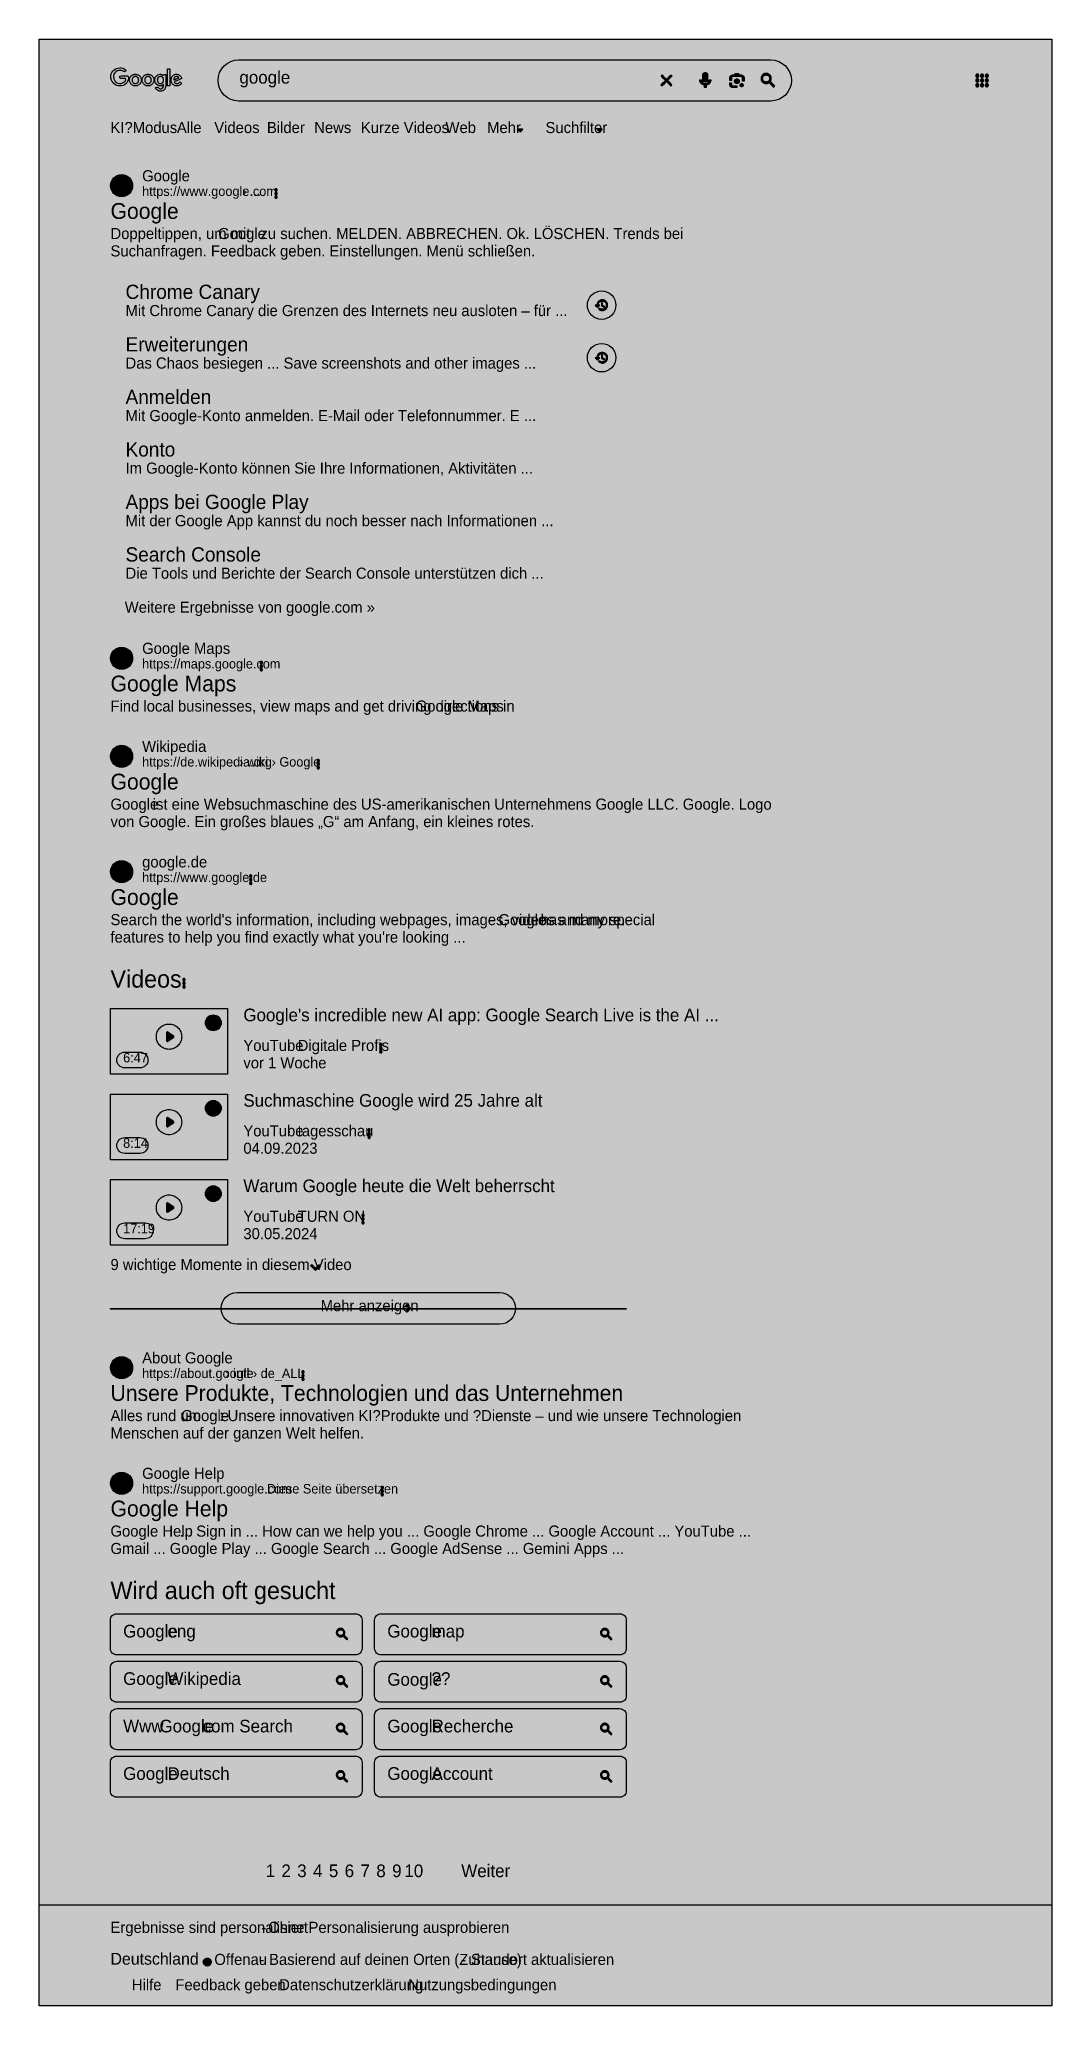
# Model space of a CAD drawing. Extents: x 0 to 1280, y 0 to 2486.
import ezdxf

# ---------------------------------------------------------------- set-up
doc = ezdxf.new("R2010")
doc.units = 0

msp = doc.modelspace()

# ---------------------------------------------------------------- texts
at = {"color": 0, "true_color": 0xedeae8}
for s, height, p in [('google', 16, (253, 2430)), ('Mehr anzeigen', 14, (355.7, 878.1))]:
    msp.add_text(s, height=height, dxfattribs=at).set_placement(p)
at = {"color": 0, "true_color": 0x8b8680}
for s, p in [('KI?Modus', (90, 2367.5)), ('Videos', (221.2, 2367.5)), ('Bilder', (287.8, 2367.5)), ('News', (347.6, 2367.5)), ('Kurze Videos', (406.6, 2367.5)), ('Web', (513.6, 2367.5)), ('Mehr', (566.2, 2367.5)), ('Suchfilter', (640, 2367.5))]:
    msp.add_text(s, height=14, dxfattribs=at).set_placement(p)
at = {"color": 0, "true_color": 0xe8e8e8}
for s, height, p in [('Alle', 14, (173.9, 2367.5)), ('Videos', 22, (90, 1287.1)), ('9 wichtige Momente in diesem Video', 14, (90, 930.1)), ('·', 13, (279.3, 647.3)), ('Wird auch oft gesucht', 22, (90, 514.1)), ('Google ', 16, (106, 465.6)), ('eng', 16, (162.1, 465.6)), ('Google ', 16, (440, 465.6)), ('map', 16, (496, 465.6)), ('Google ', 16, (106, 405.6)), ('Wikipedia', 16, (162.1, 405.6)), ('Google ', 16, (440, 404.6)), ('??', 16, (496, 405.6)), ('Www', 16, (106, 345.6)), (' Google ', 16, (146, 345.6)), ('com Search', 16, (206.5, 345.6)), ('Google ', 16, (440, 345.6)), ('Recherche', 16, (496, 345.6)), ('Google ', 16, (106, 285.6)), ('Deutsch', 16, (162.1, 285.6)), ('Google ', 16, (440, 285.6)), ('Account', 16, (496, 285.6)), ('1', 16, (286.1, 162.6)), ('-', 14, (280.8, 92.1))]:
    msp.add_text(s, height=height, dxfattribs=at).set_placement(p)
at = {"color": 0, "true_color": 0xe0dcda}
for s, p in [('Google', (130, 2306.5)), ('Google Maps', (130, 1709.1)), ('Wikipedia', (130, 1585.1)), ('google.de', (130, 1439.1)), ('About Google', (130, 812.1)), ('Google Help', (130, 666.1))]:
    msp.add_text(s, height=14, dxfattribs=at).set_placement(p)
at = {"color": 0, "true_color": 0xc6c1bd}
for s, height, p in [('https://www.google.com', 12, (130, 2288)), ('› ...', 12, (256.7, 2288)), ('Mit Chrome Canary die Grenzen des Internets neu ausloten – für ...', 14, (109, 2136.1)), ('Das Chaos besiegen ... Save screenshots and other images ...', 14, (109, 2069.7)), ('Mit Google-Konto anmelden. E-Mail oder Telefonnummer. E ...', 14, (109, 2003.3)), ('Im Google-Konto können Sie Ihre Informationen, Aktivitäten ...', 14, (109, 1936.9)), ('Mit der Google App kannst du noch besser nach Informationen ...', 14, (109, 1870.5)), ('Die Tools und Berichte der Search Console unterstützen dich ...', 14, (109, 1804.1)), ('https://maps.google.com', 12, (130, 1690.6)), ('https://de.wikipedia.org', 12, (130, 1566.6)), ('› wiki › Google', 12, (252.7, 1566.6)), ('https://www.google.de', 12, (130, 1420.6)), ('https://about.google', 12, (130, 793.6)), ('› intl › de_ALL', 12, (235.3, 793.6)), ('https://support.google.com', 12, (130, 647.6))]:
    msp.add_text(s, height=height, dxfattribs=at).set_placement(p)
at = {"color": 0, "true_color": 0xffc399}
for s, height, p in [('Google', 20, (90, 2259)), ('Chrome Canary', 18, (109, 2157.8)), ('Erweiterungen', 18, (109, 2091.4)), ('Anmelden', 18, (109, 2025)), ('Konto', 18, (109, 1958.6)), ('Apps bei Google Play', 18, (109, 1892.2)), ('Search Console', 18, (109, 1825.8)), ('Weitere Ergebnisse von google.com »', 14, (108, 1761.1)), ('Google Maps', 20, (90, 1661.6)), ('Google', 20, (90, 1537.6)), ('Google', 20, (90, 1391.6)), ("Google's incredible new AI app: Google Search Live is the AI ...", 16, (258, 1244.6)), ('Suchmaschine Google wird 25 Jahre alt', 16, (258, 1136.6)), ('Warum Google heute die Welt beherrscht', 16, (258, 1028.6)), ('Unsere Produkte, Technologien und das Unternehmen', 20, (90, 764.6)), ('Diese Seite übersetzen', 12, (287.7, 647.6)), ('Google Help', 20, (90, 618.6)), ('Ohne Personalisierung ausprobieren', 14, (289.4, 92.1)), ('Basierend auf deinen Orten (Zuhause)', 14, (290.5, 51.6)), ('Standort aktualisieren', 14, (545.7, 51.6))]:
    msp.add_text(s, height=height, dxfattribs=at).set_placement(p)
at = {"color": 0, "true_color": 0xbfbfbf}
for s, p in [('Doppeltippen, um mit ', (90, 2233.5)), ('Google', (226.1, 2233.5)), (' zu suchen. MELDEN. ABBRECHEN. Ok. LÖSCHEN. Trends bei', (274.4, 2233.5)), ('Suchanfragen. Feedback geben. Einstellungen. Menü schließen.', (90, 2211.5)), ('Find local businesses, view maps and get driving directions in ', (90, 1636.1)), ('Google Maps', (475.9, 1636.1)), ('.', (563.8, 1636.1)), ('Google', (90, 1512.1)), (' ist eine Websuchmaschine des US-amerikanischen Unternehmens Google LLC. Google. Logo', (138.2, 1512.1)), ('von Google. Ein großes blaues „G“ am Anfang, ein kleines rotes.', (90, 1490.1)), ("Search the world's information, including webpages, images, videos and more. ", (90, 1366.1)), ('Google', (580.5, 1366.1)), (' has many special', (628.7, 1366.1)), ("features to help you find exactly what you're looking ...", (90, 1344.1)), ('Alles rund um ', (90, 739.1)), ('Google', (179.5, 739.1)), (': Unsere innovativen KI?Produkte und ?Dienste – und wie unsere Technologien', (227.7, 739.1)), ('Menschen auf der ganzen Welt helfen.', (90, 717.1)), ('Google Help', (90, 593.1)), (' ... Sign in ... How can we help you ... Google Chrome ... Google Account ... YouTube ...', (172.4, 593.1)), ('Gmail ... Google Play ... Google Search ... Google AdSense ... Gemini Apps ...', (90, 571.1)), ('Ergebnisse sind personalisiert', (90, 92.1)), ('Offenau', (221.3, 51.6)), ('-', (278.1, 51.6)), ('Hilfe', (117, 19.6)), ('Feedback geben', (172, 19.6)), ('Datenschutzerklärung', (303.3, 19.6)), ('Nutzungsbedingungen', (466.5, 19.6))]:
    msp.add_text(s, height=14, dxfattribs=at).set_placement(p)
at = {"color": 0, "true_color": 0x9e9e9e}
for s, height, p in [('YouTube', 14, (258, 1207.1)), (' Digitale Profis', 14, (321.5, 1207.1)), ('vor 1 Woche', 14, (258, 1185.1)), ('·', 14, (313, 1207.1)), ('YouTube', 14, (258, 1099.1)), ('·', 14, (313, 1099.1)), (' tagesschau', 14, (321.5, 1099.1)), ('04.09.2023', 14, (258, 1077.1)), ('YouTube', 14, (258, 991.1)), ('·', 14, (313, 991.1)), (' TURN ON', 14, (321.5, 991.1)), ('30.05.2024', 14, (258, 969.1)), ('Deutschland', 15, (90, 51.9))]:
    msp.add_text(s, height=height, dxfattribs=at).set_placement(p)
at = {"color": 0, "true_color": 0xffffff}
for s, p in [('6:47', (106, 1192.6)), ('8:14', (106, 1084.6)), ('17:19', (106, 976.6))]:
    msp.add_text(s, height=12, dxfattribs=at).set_placement(p)
at = {"color": 0, "true_color": 0xf8b48a}
for s, p in [('2', (306.1, 162.6)), ('3', (326.1, 162.6)), ('4', (346.1, 162.6)), ('5', (366.1, 162.6)), ('6', (386.1, 162.6)), ('7', (406.1, 162.6)), ('8', (426.1, 162.6)), ('9', (446.1, 162.6)), ('10', (461.6, 162.6)), ('Weiter', (533.5, 162.6))]:
    msp.add_text(s, height=16, dxfattribs=at).set_placement(p)
at = {"color": 0, "true_color": 0xa29d99}
msp.add_text('-', height=14, dxfattribs=at).set_placement((533.2, 51.6))

# ---------------------------------------------------------------- hatches: boundary and pattern name
for color, points in [(49, [(0, 2486), (1280, 2486), (1280, 0.1), (0, 0.1)]), (251, [(252, 2460), (925, 2460), (925, 2460), (930.1, 2459.5), (934.9, 2458), (939.4, 2455.6), (943.4, 2452.4), (946.6, 2448.4), (949, 2443.9), (950.5, 2439.1), (951, 2434), (951, 2434), (951, 2434), (950.5, 2428.9), (949, 2424.1), (946.6, 2419.6), (943.4, 2415.6), (939.4, 2412.4), (934.9, 2410), (930.1, 2408.5), (925, 2408), (252, 2408), (252, 2408), (246.9, 2408.5), (242.1, 2410), (237.6, 2412.4), (233.6, 2415.6), (230.4, 2419.6), (228, 2424.1), (226.5, 2428.9), (226, 2434), (226, 2434), (226, 2434), (226.5, 2439.1), (228, 2443.9), (230.4, 2448.4), (233.6, 2452.4), (237.6, 2455.6), (242.1, 2458), (246.9, 2459.5), (252, 2460)]), (9, [(800, 2439.6), (799.2, 2440.4), (798.4, 2440.8), (797.6, 2440), (796.9, 2439.3), (796.1, 2438.5), (795.3, 2437.7), (794.5, 2436.9), (793.7, 2436.1), (792.9, 2435.5), (792.1, 2436.3), (791.3, 2437.1), (790.6, 2437.9), (789.8, 2438.6), (789, 2439.4), (788.2, 2440.2), (787.4, 2441), (786.6, 2440.2), (786.2, 2439.4), (787, 2438.6), (787.7, 2437.9), (788.5, 2437.1), (789.3, 2436.3), (790.1, 2435.5), (790.9, 2434.7), (791.5, 2433.9), (790.7, 2433.1), (789.9, 2432.3), (789.1, 2431.6), (788.4, 2430.8), (787.6, 2430), (786.8, 2429.2), (786, 2428.4), (786.8, 2427.6), (787.6, 2427.2), (788.4, 2427.9), (789.1, 2428.7), (789.9, 2429.5), (790.7, 2430.3), (791.5, 2431.1), (792.3, 2431.9), (793.1, 2432.5), (793.9, 2431.7), (794.7, 2430.9), (795.4, 2430.1), (796.2, 2429.4), (797, 2428.6), (797.8, 2427.8), (798.6, 2427), (799.4, 2427.8), (799.8, 2428.6), (799, 2429.4), (798.3, 2430.1), (797.5, 2430.9), (796.7, 2431.7), (795.9, 2432.5), (795.1, 2433.3), (794.5, 2434.1), (795.3, 2434.9), (796.1, 2435.7), (796.9, 2436.4), (797.6, 2437.2), (798.4, 2438), (799.2, 2438.8), (800, 2439.6)]), (8, [(604.7, 2372.3), (604.9, 2372.2), (605.1, 2372), (605.3, 2371.8), (605.4, 2371.6), (605.6, 2371.4), (605.8, 2371.3), (606, 2371.1), (606.1, 2370.9), (606.3, 2370.7), (606.5, 2370.6), (606.7, 2370.4), (606.9, 2370.2), (607, 2370), (607.2, 2369.8), (607.4, 2369.7), (607.6, 2369.5), (607.7, 2369.3), (607.9, 2369.1), (608.1, 2369), (608.3, 2369.2), (608.5, 2369.4), (608.6, 2369.6), (608.8, 2369.8), (609, 2369.9), (609.2, 2370.1), (609.3, 2370.3), (609.5, 2370.5), (609.7, 2370.6), (609.9, 2370.8), (610.1, 2371), (610.2, 2371.2), (610.4, 2371.4), (610.6, 2371.5), (610.8, 2371.7), (610.9, 2371.9), (611.1, 2372.1), (611.3, 2372.2), (611.3, 2372.3), (611, 2372.3), (610.8, 2372.3), (610.5, 2372.3), (610.2, 2372.3), (610, 2372.3), (609.7, 2372.3), (609.5, 2372.3), (609.2, 2372.3), (609, 2372.3), (608.7, 2372.3), (608.5, 2372.3), (608.2, 2372.3), (608, 2372.3), (607.7, 2372.3), (607.5, 2372.3), (607.2, 2372.3), (607, 2372.3), (606.7, 2372.3), (606.5, 2372.3), (606.2, 2372.3), (606, 2372.3), (605.7, 2372.3), (605.5, 2372.3), (605.2, 2372.3), (605, 2372.3), (604.7, 2372.3)]), (8, [(705.1, 2372.3), (705.2, 2372.2), (705.4, 2372), (705.6, 2371.8), (705.8, 2371.6), (706, 2371.4), (706.1, 2371.3), (706.3, 2371.1), (706.5, 2370.9), (706.7, 2370.7), (706.8, 2370.6), (707, 2370.4), (707.2, 2370.2), (707.4, 2370), (707.6, 2369.8), (707.7, 2369.7), (707.9, 2369.5), (708.1, 2369.3), (708.3, 2369.1), (708.4, 2369), (708.6, 2369.2), (708.8, 2369.4), (709, 2369.6), (709.2, 2369.8), (709.3, 2369.9), (709.5, 2370.1), (709.7, 2370.3), (709.9, 2370.5), (710, 2370.6), (710.2, 2370.8), (710.4, 2371), (710.6, 2371.2), (710.8, 2371.4), (710.9, 2371.5), (711.1, 2371.7), (711.3, 2371.9), (711.5, 2372.1), (711.6, 2372.2), (711.6, 2372.3), (711.4, 2372.3), (711.1, 2372.3), (710.9, 2372.3), (710.6, 2372.3), (710.3, 2372.3), (710.1, 2372.3), (709.8, 2372.3), (709.6, 2372.3), (709.3, 2372.3), (709.1, 2372.3), (708.8, 2372.3), (708.6, 2372.3), (708.3, 2372.3), (708.1, 2372.3), (707.8, 2372.3), (707.6, 2372.3), (707.3, 2372.3), (707.1, 2372.3), (706.8, 2372.3), (706.6, 2372.3), (706.3, 2372.3), (706.1, 2372.3), (705.8, 2372.3), (705.6, 2372.3), (705.3, 2372.3), (705.1, 2372.3)]), (7, [(104, 2315), (104, 2315), (104, 2315), (106.7, 2314.7), (109.4, 2313.9), (111.8, 2312.6), (113.9, 2310.9), (115.6, 2308.8), (116.9, 2306.4), (117.7, 2303.7), (118, 2301), (118, 2301), (118, 2301), (117.7, 2298.3), (116.9, 2295.6), (115.6, 2293.2), (113.9, 2291.1), (111.8, 2289.4), (109.4, 2288.1), (106.7, 2287.3), (104, 2287), (104, 2287), (104, 2287), (101.3, 2287.3), (98.6, 2288.1), (96.2, 2289.4), (94.1, 2291.1), (92.4, 2293.2), (91.1, 2295.6), (90.3, 2298.3), (90, 2301), (90, 2301), (90, 2301), (90.3, 2303.7), (91.1, 2306.4), (92.4, 2308.8), (94.1, 2310.9), (96.2, 2312.6), (98.6, 2313.9), (101.3, 2314.7), (104, 2315)]), (7, [(104, 1717.6), (104, 1717.6), (104, 1717.6), (106.7, 1717.3), (109.4, 1716.5), (111.8, 1715.2), (113.9, 1713.5), (115.6, 1711.4), (116.9, 1709), (117.7, 1706.3), (118, 1703.6), (118, 1703.6), (118, 1703.6), (117.7, 1700.9), (116.9, 1698.2), (115.6, 1695.8), (113.9, 1693.7), (111.8, 1692), (109.4, 1690.7), (106.7, 1689.9), (104, 1689.6), (104, 1689.6), (104, 1689.6), (101.3, 1689.9), (98.6, 1690.7), (96.2, 1692), (94.1, 1693.7), (92.4, 1695.8), (91.1, 1698.2), (90.3, 1700.9), (90, 1703.6), (90, 1703.6), (90, 1703.6), (90.3, 1706.3), (91.1, 1709), (92.4, 1711.4), (94.1, 1713.5), (96.2, 1715.2), (98.6, 1716.5), (101.3, 1717.3), (104, 1717.6)]), (7, [(104, 1593.6), (104, 1593.6), (104, 1593.6), (106.7, 1593.3), (109.4, 1592.5), (111.8, 1591.2), (113.9, 1589.5), (115.6, 1587.4), (116.9, 1585), (117.7, 1582.3), (118, 1579.6), (118, 1579.6), (118, 1579.6), (117.7, 1576.9), (116.9, 1574.2), (115.6, 1571.8), (113.9, 1569.7), (111.8, 1568), (109.4, 1566.7), (106.7, 1565.9), (104, 1565.6), (104, 1565.6), (104, 1565.6), (101.3, 1565.9), (98.6, 1566.7), (96.2, 1568), (94.1, 1569.7), (92.4, 1571.8), (91.1, 1574.2), (90.3, 1576.9), (90, 1579.6), (90, 1579.6), (90, 1579.6), (90.3, 1582.3), (91.1, 1585), (92.4, 1587.4), (94.1, 1589.5), (96.2, 1591.2), (98.6, 1592.5), (101.3, 1593.3), (104, 1593.6)]), (7, [(104, 1447.6), (104, 1447.6), (104, 1447.6), (106.7, 1447.3), (109.4, 1446.5), (111.8, 1445.2), (113.9, 1443.5), (115.6, 1441.4), (116.9, 1439), (117.7, 1436.3), (118, 1433.6), (118, 1433.6), (118, 1433.6), (117.7, 1430.9), (116.9, 1428.2), (115.6, 1425.8), (113.9, 1423.7), (111.8, 1422), (109.4, 1420.7), (106.7, 1419.9), (104, 1419.6), (104, 1419.6), (104, 1419.6), (101.3, 1419.9), (98.6, 1420.7), (96.2, 1422), (94.1, 1423.7), (92.4, 1425.8), (91.1, 1428.2), (90.3, 1430.9), (90, 1433.6), (90, 1433.6), (90, 1433.6), (90.3, 1436.3), (91.1, 1439), (92.4, 1441.4), (94.1, 1443.5), (96.2, 1445.2), (98.6, 1446.5), (101.3, 1447.3), (104, 1447.6)]), (7, [(90, 1260.6), (238, 1260.6), (238, 1177.6), (90, 1177.6)]), (7, [(220, 1252.6), (220, 1252.6), (220, 1252.6), (222, 1252.4), (223.8, 1251.8), (225.6, 1250.9), (227.1, 1249.7), (228.3, 1248.2), (229.2, 1246.4), (229.8, 1244.6), (230, 1242.6), (230, 1242.6), (230, 1242.6), (229.8, 1240.6), (229.2, 1238.8), (228.3, 1237), (227.1, 1235.5), (225.6, 1234.3), (223.8, 1233.4), (222, 1232.8), (220, 1232.6), (220, 1232.6), (220, 1232.6), (218, 1232.8), (216.2, 1233.4), (214.4, 1234.3), (212.9, 1235.5), (211.7, 1237), (210.8, 1238.8), (210.2, 1240.6), (210, 1242.6), (210, 1242.6), (210, 1242.6), (210.2, 1244.6), (210.8, 1246.4), (211.7, 1248.2), (212.9, 1249.7), (214.4, 1250.9), (216.2, 1251.8), (218, 1252.4), (220, 1252.6)]), (7, [(148, 1225.1), (148.1, 1226.7), (148.3, 1228.2), (148.7, 1229.7), (149.2, 1231.2), (149.9, 1232.6), (150.7, 1234), (151.6, 1235.3), (152.7, 1236.4), (153.8, 1237.5), (155.1, 1238.4), (156.5, 1239.2), (157.9, 1239.9), (159.4, 1240.4), (160.9, 1240.8), (162.4, 1241), (164, 1241.1), (165.6, 1241), (167.1, 1240.8), (168.6, 1240.4), (170.1, 1239.9), (171.5, 1239.2), (172.9, 1238.4), (174.2, 1237.5), (175.3, 1236.4), (176.4, 1235.3), (177.3, 1234), (178.1, 1232.6), (178.8, 1231.2), (179.3, 1229.7), (179.7, 1228.2), (179.9, 1226.7), (180, 1225.1), (179.9, 1223.5), (179.7, 1222), (179.3, 1220.5), (178.8, 1219), (178.1, 1217.6), (177.3, 1216.2), (176.4, 1214.9), (175.3, 1213.8), (174.2, 1212.7), (172.9, 1211.8), (171.5, 1211), (170.1, 1210.3), (168.6, 1209.8), (167.1, 1209.4), (165.6, 1209.2), (164, 1209.1), (162.4, 1209.2), (160.9, 1209.4), (159.4, 1209.8), (157.9, 1210.3), (156.5, 1211), (155.1, 1211.8), (153.8, 1212.7), (152.7, 1213.8), (151.6, 1214.9), (150.7, 1216.2), (149.9, 1217.6), (149.2, 1219), (148.7, 1220.5), (148.3, 1222), (148.1, 1223.5), (148, 1225.1)]), (7, [(161, 1230.2), (161, 1229.6), (161, 1229.1), (161, 1228.6), (161, 1228), (161, 1227.5), (161, 1227), (161, 1226.4), (161, 1225.9), (161, 1225.4), (161, 1224.8), (161, 1224.3), (161, 1223.8), (161, 1223.2), (161, 1222.7), (161, 1222.2), (161, 1221.6), (161, 1221.1), (161, 1220.6), (161, 1220), (161.1, 1219.5), (161.5, 1219.2), (162, 1219), (162.5, 1219.2), (163, 1219.5), (163.4, 1219.8), (163.8, 1220.1), (164.3, 1220.4), (164.7, 1220.7), (165.1, 1221), (165.6, 1221.3), (166, 1221.6), (166.5, 1221.9), (166.9, 1222.2), (167.3, 1222.5), (167.8, 1222.8), (168.2, 1223.1), (168.6, 1223.4), (169.1, 1223.8), (169.5, 1224.1), (169.9, 1224.4), (170.2, 1224.8), (170.2, 1225.4), (170, 1225.8), (169.5, 1226.1), (169.1, 1226.4), (168.7, 1226.7), (168.2, 1227), (167.8, 1227.4), (167.3, 1227.7), (166.9, 1228), (166.5, 1228.3), (166, 1228.6), (165.6, 1228.9), (165.2, 1229.2), (164.7, 1229.5), (164.3, 1229.8), (163.8, 1230.1), (163.4, 1230.4), (163, 1230.7), (162.5, 1231), (162, 1231.2), (161.5, 1231.1), (161.1, 1230.7), (161, 1230.2)]), (7, [(108, 1205.6), (127.3, 1205.6), (127.3, 1205.6), (129.3, 1205.4), (131.2, 1204.8), (132.9, 1203.9), (134.4, 1202.7), (135.6, 1201.2), (136.6, 1199.4), (137.1, 1197.6), (137.3, 1195.6), (137.3, 1195.6), (137.3, 1195.6), (137.1, 1193.6), (136.6, 1191.8), (135.6, 1190), (134.4, 1188.5), (132.9, 1187.3), (131.2, 1186.4), (129.3, 1185.8), (127.3, 1185.6), (108, 1185.6), (108, 1185.6), (106, 1185.8), (104.2, 1186.4), (102.4, 1187.3), (100.9, 1188.5), (99.7, 1190), (98.8, 1191.8), (98.2, 1193.6), (98, 1195.6), (98, 1195.6), (98, 1195.6), (98.2, 1197.6), (98.8, 1199.4), (99.7, 1201.2), (100.9, 1202.7), (102.4, 1203.9), (104.2, 1204.8), (106, 1205.4), (108, 1205.6)]), (7, [(90, 1152.6), (238, 1152.6), (238, 1069.6), (90, 1069.6)]), (7, [(220, 1144.6), (220, 1144.6), (220, 1144.6), (222, 1144.4), (223.8, 1143.8), (225.6, 1142.9), (227.1, 1141.7), (228.3, 1140.2), (229.2, 1138.4), (229.8, 1136.6), (230, 1134.6), (230, 1134.6), (230, 1134.6), (229.8, 1132.6), (229.2, 1130.8), (228.3, 1129), (227.1, 1127.5), (225.6, 1126.3), (223.8, 1125.4), (222, 1124.8), (220, 1124.6), (220, 1124.6), (220, 1124.6), (218, 1124.8), (216.2, 1125.4), (214.4, 1126.3), (212.9, 1127.5), (211.7, 1129), (210.8, 1130.8), (210.2, 1132.6), (210, 1134.6), (210, 1134.6), (210, 1134.6), (210.2, 1136.6), (210.8, 1138.4), (211.7, 1140.2), (212.9, 1141.7), (214.4, 1142.9), (216.2, 1143.8), (218, 1144.4), (220, 1144.6)]), (7, [(148, 1117.1), (148.1, 1118.7), (148.3, 1120.2), (148.7, 1121.7), (149.2, 1123.2), (149.9, 1124.6), (150.7, 1126), (151.6, 1127.3), (152.7, 1128.4), (153.8, 1129.5), (155.1, 1130.4), (156.5, 1131.2), (157.9, 1131.9), (159.4, 1132.4), (160.9, 1132.8), (162.4, 1133), (164, 1133.1), (165.6, 1133), (167.1, 1132.8), (168.6, 1132.4), (170.1, 1131.9), (171.5, 1131.2), (172.9, 1130.4), (174.2, 1129.5), (175.3, 1128.4), (176.4, 1127.3), (177.3, 1126), (178.1, 1124.6), (178.8, 1123.2), (179.3, 1121.7), (179.7, 1120.2), (179.9, 1118.7), (180, 1117.1), (179.9, 1115.5), (179.7, 1114), (179.3, 1112.5), (178.8, 1111), (178.1, 1109.6), (177.3, 1108.2), (176.4, 1106.9), (175.3, 1105.8), (174.2, 1104.7), (172.9, 1103.8), (171.5, 1103), (170.1, 1102.3), (168.6, 1101.8), (167.1, 1101.4), (165.6, 1101.2), (164, 1101.1), (162.4, 1101.2), (160.9, 1101.4), (159.4, 1101.8), (157.9, 1102.3), (156.5, 1103), (155.1, 1103.8), (153.8, 1104.7), (152.7, 1105.8), (151.6, 1106.9), (150.7, 1108.2), (149.9, 1109.6), (149.2, 1111), (148.7, 1112.5), (148.3, 1114), (148.1, 1115.5), (148, 1117.1)]), (7, [(161, 1122.2), (161, 1121.6), (161, 1121.1), (161, 1120.6), (161, 1120), (161, 1119.5), (161, 1119), (161, 1118.4), (161, 1117.9), (161, 1117.4), (161, 1116.8), (161, 1116.3), (161, 1115.8), (161, 1115.2), (161, 1114.7), (161, 1114.2), (161, 1113.6), (161, 1113.1), (161, 1112.6), (161, 1112), (161.1, 1111.5), (161.5, 1111.2), (162, 1111), (162.5, 1111.2), (163, 1111.5), (163.4, 1111.8), (163.8, 1112.1), (164.3, 1112.4), (164.7, 1112.7), (165.1, 1113), (165.6, 1113.3), (166, 1113.6), (166.5, 1113.9), (166.9, 1114.2), (167.3, 1114.5), (167.8, 1114.8), (168.2, 1115.1), (168.6, 1115.4), (169.1, 1115.8), (169.5, 1116.1), (169.9, 1116.4), (170.2, 1116.8), (170.2, 1117.4), (170, 1117.8), (169.5, 1118.1), (169.1, 1118.4), (168.7, 1118.7), (168.2, 1119), (167.8, 1119.4), (167.3, 1119.7), (166.9, 1120), (166.5, 1120.3), (166, 1120.6), (165.6, 1120.9), (165.2, 1121.2), (164.7, 1121.5), (164.3, 1121.8), (163.8, 1122.1), (163.4, 1122.4), (163, 1122.7), (162.5, 1123), (162, 1123.2), (161.5, 1123.1), (161.1, 1122.7), (161, 1122.2)]), (7, [(108, 1097.6), (127.3, 1097.6), (127.3, 1097.6), (129.3, 1097.4), (131.2, 1096.8), (132.9, 1095.9), (134.4, 1094.7), (135.6, 1093.2), (136.6, 1091.4), (137.1, 1089.6), (137.3, 1087.6), (137.3, 1087.6), (137.3, 1087.6), (137.1, 1085.6), (136.6, 1083.8), (135.6, 1082), (134.4, 1080.5), (132.9, 1079.3), (131.2, 1078.4), (129.3, 1077.8), (127.3, 1077.6), (108, 1077.6), (108, 1077.6), (106, 1077.8), (104.2, 1078.4), (102.4, 1079.3), (100.9, 1080.5), (99.7, 1082), (98.8, 1083.8), (98.2, 1085.6), (98, 1087.6), (98, 1087.6), (98, 1087.6), (98.2, 1089.6), (98.8, 1091.4), (99.7, 1093.2), (100.9, 1094.7), (102.4, 1095.9), (104.2, 1096.8), (106, 1097.4), (108, 1097.6)]), (7, [(90, 1044.6), (238, 1044.6), (238, 961.6), (90, 961.6)]), (7, [(148, 1009.1), (148.1, 1010.7), (148.3, 1012.2), (148.7, 1013.7), (149.2, 1015.2), (149.9, 1016.6), (150.7, 1018), (151.6, 1019.3), (152.7, 1020.4), (153.8, 1021.5), (155.1, 1022.4), (156.5, 1023.2), (157.9, 1023.9), (159.4, 1024.4), (160.9, 1024.8), (162.4, 1025), (164, 1025.1), (165.6, 1025), (167.1, 1024.8), (168.6, 1024.4), (170.1, 1023.9), (171.5, 1023.2), (172.9, 1022.4), (174.2, 1021.5), (175.3, 1020.4), (176.4, 1019.3), (177.3, 1018), (178.1, 1016.6), (178.8, 1015.2), (179.3, 1013.7), (179.7, 1012.2), (179.9, 1010.7), (180, 1009.1), (179.9, 1007.5), (179.7, 1006), (179.3, 1004.5), (178.8, 1003), (178.1, 1001.6), (177.3, 1000.2), (176.4, 998.9), (175.3, 997.8), (174.2, 996.7), (172.9, 995.8), (171.5, 995), (170.1, 994.3), (168.6, 993.8), (167.1, 993.4), (165.6, 993.2), (164, 993.1), (162.4, 993.2), (160.9, 993.4), (159.4, 993.8), (157.9, 994.3), (156.5, 995), (155.1, 995.8), (153.8, 996.7), (152.7, 997.8), (151.6, 998.9), (150.7, 1000.2), (149.9, 1001.6), (149.2, 1003), (148.7, 1004.5), (148.3, 1006), (148.1, 1007.5), (148, 1009.1)]), (7, [(220, 1036.6), (220, 1036.6), (220, 1036.6), (222, 1036.4), (223.8, 1035.8), (225.6, 1034.9), (227.1, 1033.7), (228.3, 1032.2), (229.2, 1030.4), (229.8, 1028.6), (230, 1026.6), (230, 1026.6), (230, 1026.6), (229.8, 1024.6), (229.2, 1022.8), (228.3, 1021), (227.1, 1019.5), (225.6, 1018.3), (223.8, 1017.4), (222, 1016.8), (220, 1016.6), (220, 1016.6), (220, 1016.6), (218, 1016.8), (216.2, 1017.4), (214.4, 1018.3), (212.9, 1019.5), (211.7, 1021), (210.8, 1022.8), (210.2, 1024.6), (210, 1026.6), (210, 1026.6), (210, 1026.6), (210.2, 1028.6), (210.8, 1030.4), (211.7, 1032.2), (212.9, 1033.7), (214.4, 1034.9), (216.2, 1035.8), (218, 1036.4), (220, 1036.6)]), (7, [(161, 1014.2), (161, 1013.6), (161, 1013.1), (161, 1012.6), (161, 1012), (161, 1011.5), (161, 1011), (161, 1010.4), (161, 1009.9), (161, 1009.4), (161, 1008.8), (161, 1008.3), (161, 1007.8), (161, 1007.2), (161, 1006.7), (161, 1006.2), (161, 1005.6), (161, 1005.1), (161, 1004.6), (161, 1004), (161.1, 1003.5), (161.5, 1003.2), (162, 1003), (162.5, 1003.2), (163, 1003.5), (163.4, 1003.8), (163.8, 1004.1), (164.3, 1004.4), (164.7, 1004.7), (165.1, 1005), (165.6, 1005.3), (166, 1005.6), (166.5, 1005.9), (166.9, 1006.2), (167.3, 1006.5), (167.8, 1006.8), (168.2, 1007.1), (168.6, 1007.4), (169.1, 1007.8), (169.5, 1008.1), (169.9, 1008.4), (170.2, 1008.8), (170.2, 1009.4), (170, 1009.8), (169.5, 1010.1), (169.1, 1010.4), (168.7, 1010.7), (168.2, 1011), (167.8, 1011.4), (167.3, 1011.7), (166.9, 1012), (166.5, 1012.3), (166, 1012.6), (165.6, 1012.9), (165.2, 1013.2), (164.7, 1013.5), (164.3, 1013.8), (163.8, 1014.1), (163.4, 1014.4), (163, 1014.7), (162.5, 1015), (162, 1015.2), (161.5, 1015.1), (161.1, 1014.7), (161, 1014.2)]), (7, [(108, 989.6), (134, 989.6), (134, 989.6), (136, 989.4), (137.8, 988.8), (139.6, 987.9), (141.1, 986.7), (142.3, 985.2), (143.2, 983.4), (143.8, 981.6), (144, 979.6), (144, 979.6), (144, 979.6), (143.8, 977.6), (143.2, 975.8), (142.3, 974), (141.1, 972.5), (139.6, 971.3), (137.8, 970.4), (136, 969.8), (134, 969.6), (108, 969.6), (108, 969.6), (106, 969.8), (104.2, 970.4), (102.4, 971.3), (100.9, 972.5), (99.7, 974), (98.8, 975.8), (98.2, 977.6), (98, 979.6), (98, 979.6), (98, 979.6), (98.2, 981.6), (98.8, 983.4), (99.7, 985.2), (100.9, 986.7), (102.4, 987.9), (104.2, 988.8), (106, 989.4), (108, 989.6)]), (253, [(344.5, 937), (344.9, 936.6), (345.3, 936.3), (345.7, 935.9), (346, 935.5), (346.4, 935.1), (346.8, 934.8), (347.2, 934.4), (347.5, 934), (347.9, 933.6), (348.3, 933.3), (348.7, 932.9), (349, 932.5), (349.4, 932.7), (349.8, 933.1), (350.2, 933.5), (350.5, 933.8), (350.9, 934.2), (351.3, 934.6), (351.7, 935), (352, 935.3), (352.4, 935.7), (352.8, 936.1), (353.2, 936.5), (353.5, 936.8), (353.9, 936.8), (354.3, 936.4), (354.7, 936.1), (355, 935.7), (354.8, 935.3), (354.5, 934.9), (354.1, 934.6), (353.7, 934.2), (353.3, 933.8), (353, 933.4), (352.6, 933.1), (352.2, 932.7), (351.8, 932.3), (351.5, 931.9), (351.1, 931.6), (350.7, 931.2), (350.3, 930.8), (350, 930.4), (349.6, 930.1), (349.2, 929.7), (348.8, 929.9), (348.5, 930.3), (348.1, 930.6), (347.7, 931), (347.3, 931.4), (347, 931.8), (346.6, 932.1), (346.2, 932.5), (345.8, 932.9), (345.5, 933.3), (345.1, 933.6), (344.7, 934), (344.3, 934.4), (344, 934.8), (343.6, 935.1), (343.2, 935.5), (343.4, 935.9), (343.8, 936.3), (344.2, 936.6), (344.5, 937)]), (59, [(250, 901.6), (582, 901.6), (582, 901.6), (585.9, 901.2), (589.7, 900.1), (593.1, 898.2), (596.1, 895.7), (598.6, 892.7), (600.5, 889.3), (601.6, 885.5), (602, 881.6), (602, 881.6), (602, 881.6), (601.6, 877.7), (600.5, 873.9), (598.6, 870.5), (596.1, 867.5), (593.1, 865), (589.7, 863.1), (585.9, 862), (582, 861.6), (250, 861.6), (250, 861.6), (246.1, 862), (242.3, 863.1), (238.9, 865), (235.9, 867.5), (233.4, 870.5), (231.5, 873.9), (230.4, 877.7), (230, 881.6), (230, 881.6), (230, 881.6), (230.4, 885.5), (231.5, 889.3), (233.4, 892.7), (235.9, 895.7), (238.9, 898.2), (242.3, 900.1), (246.1, 901.2), (250, 901.6)]), (127, [(90, 881.6), (742, 881.6), (742, 880.6), (90, 880.6)]), (253, [(463.5, 877.8), (463.8, 878.1), (464.1, 878.4), (464.4, 878.7), (464.7, 879), (465, 879.3), (465.3, 879.7), (465.6, 880), (466, 880.3), (466.3, 880.6), (466.6, 880.9), (466.9, 881.2), (467.2, 881.5), (467, 881.8), (466.7, 882.2), (466.4, 882.5), (466.1, 882.8), (465.8, 883.1), (465.5, 883.4), (465.2, 883.7), (464.9, 884), (464.5, 884.3), (464.2, 884.7), (463.9, 885), (463.6, 885.3), (463.6, 885.6), (463.9, 885.9), (464.3, 886.2), (464.6, 886.5), (464.9, 886.4), (465.2, 886), (465.5, 885.7), (465.8, 885.4), (466.1, 885.1), (466.4, 884.8), (466.7, 884.5), (467.1, 884.2), (467.4, 883.9), (467.7, 883.5), (468, 883.2), (468.3, 882.9), (468.6, 882.6), (468.9, 882.3), (469.2, 882), (469.6, 881.7), (469.4, 881.4), (469.1, 881), (468.8, 880.7), (468.5, 880.4), (468.1, 880.1), (467.8, 879.8), (467.5, 879.5), (467.2, 879.2), (466.9, 878.9), (466.6, 878.5), (466.3, 878.2), (466, 877.9), (465.6, 877.6), (465.3, 877.3), (465, 877), (464.7, 876.7), (464.4, 876.8), (464.1, 877.1), (463.8, 877.5), (463.5, 877.8)]), (7, [(104, 820.6), (104, 820.6), (104, 820.6), (106.7, 820.3), (109.4, 819.5), (111.8, 818.2), (113.9, 816.5), (115.6, 814.4), (116.9, 812), (117.7, 809.3), (118, 806.6), (118, 806.6), (118, 806.6), (117.7, 803.9), (116.9, 801.2), (115.6, 798.8), (113.9, 796.7), (111.8, 795), (109.4, 793.7), (106.7, 792.9), (104, 792.6), (104, 792.6), (104, 792.6), (101.3, 792.9), (98.6, 793.7), (96.2, 795), (94.1, 796.7), (92.4, 798.8), (91.1, 801.2), (90.3, 803.9), (90, 806.6), (90, 806.6), (90, 806.6), (90.3, 809.3), (91.1, 812), (92.4, 814.4), (94.1, 816.5), (96.2, 818.2), (98.6, 819.5), (101.3, 820.3), (104, 820.6)]), (7, [(104, 674.6), (104, 674.6), (104, 674.6), (106.7, 674.3), (109.4, 673.5), (111.8, 672.2), (113.9, 670.5), (115.6, 668.4), (116.9, 666), (117.7, 663.3), (118, 660.6), (118, 660.6), (118, 660.6), (117.7, 657.9), (116.9, 655.2), (115.6, 652.8), (113.9, 650.7), (111.8, 649), (109.4, 647.7), (106.7, 646.9), (104, 646.6), (104, 646.6), (104, 646.6), (101.3, 646.9), (98.6, 647.7), (96.2, 649), (94.1, 650.7), (92.4, 652.8), (91.1, 655.2), (90.3, 657.9), (90, 660.6), (90, 660.6), (90, 660.6), (90.3, 663.3), (91.1, 666), (92.4, 668.4), (94.1, 670.5), (96.2, 672.2), (98.6, 673.5), (101.3, 674.3), (104, 674.6)]), (59, [(98, 495.6), (400, 495.6), (400, 495.6), (401.6, 495.4), (403.1, 495), (404.4, 494.3), (405.7, 493.3), (406.7, 492), (407.4, 490.7), (407.8, 489.2), (408, 487.6), (408, 451.6), (408, 451.6), (407.8, 450), (407.4, 448.5), (406.7, 447.2), (405.7, 445.9), (404.4, 444.9), (403.1, 444.2), (401.6, 443.8), (400, 443.6), (98, 443.6), (98, 443.6), (96.4, 443.8), (94.9, 444.2), (93.6, 444.9), (92.3, 445.9), (91.3, 447.2), (90.6, 448.5), (90.2, 450), (90, 451.6), (90, 487.6), (90, 487.6), (90.2, 489.2), (90.6, 490.7), (91.3, 492), (92.3, 493.3), (93.6, 494.3), (94.9, 495), (96.4, 495.4), (98, 495.6)]), (59, [(432, 495.6), (734, 495.6), (734, 495.6), (735.6, 495.4), (737.1, 495), (738.4, 494.3), (739.7, 493.3), (740.7, 492), (741.4, 490.7), (741.8, 489.2), (742, 487.6), (742, 451.6), (742, 451.6), (741.8, 450), (741.4, 448.5), (740.7, 447.2), (739.7, 445.9), (738.4, 444.9), (737.1, 444.2), (735.6, 443.8), (734, 443.6), (432, 443.6), (432, 443.6), (430.4, 443.8), (428.9, 444.2), (427.6, 444.9), (426.3, 445.9), (425.3, 447.2), (424.6, 448.5), (424.2, 450), (424, 451.6), (424, 487.6), (424, 487.6), (424.2, 489.2), (424.6, 490.7), (425.3, 492), (426.3, 493.3), (427.6, 494.3), (428.9, 495), (430.4, 495.4), (432, 495.6)]), (59, [(98, 435.6), (400, 435.6), (400, 435.6), (401.6, 435.4), (403.1, 435), (404.4, 434.3), (405.7, 433.3), (406.7, 432), (407.4, 430.7), (407.8, 429.2), (408, 427.6), (408, 391.6), (408, 391.6), (407.8, 390), (407.4, 388.5), (406.7, 387.2), (405.7, 385.9), (404.4, 384.9), (403.1, 384.2), (401.6, 383.8), (400, 383.6), (98, 383.6), (98, 383.6), (96.4, 383.8), (94.9, 384.2), (93.6, 384.9), (92.3, 385.9), (91.3, 387.2), (90.6, 388.5), (90.2, 390), (90, 391.6), (90, 427.6), (90, 427.6), (90.2, 429.2), (90.6, 430.7), (91.3, 432), (92.3, 433.3), (93.6, 434.3), (94.9, 435), (96.4, 435.4), (98, 435.6)]), (59, [(432, 435.6), (734, 435.6), (734, 435.6), (735.6, 435.4), (737.1, 435), (738.4, 434.3), (739.7, 433.3), (740.7, 432), (741.4, 430.7), (741.8, 429.2), (742, 427.6), (742, 391.6), (742, 391.6), (741.8, 390), (741.4, 388.5), (740.7, 387.2), (739.7, 385.9), (738.4, 384.9), (737.1, 384.2), (735.6, 383.8), (734, 383.6), (432, 383.6), (432, 383.6), (430.4, 383.8), (428.9, 384.2), (427.6, 384.9), (426.3, 385.9), (425.3, 387.2), (424.6, 388.5), (424.2, 390), (424, 391.6), (424, 427.6), (424, 427.6), (424.2, 429.2), (424.6, 430.7), (425.3, 432), (426.3, 433.3), (427.6, 434.3), (428.9, 435), (430.4, 435.4), (432, 435.6)]), (59, [(98, 375.6), (400, 375.6), (400, 375.6), (401.6, 375.4), (403.1, 375), (404.4, 374.3), (405.7, 373.3), (406.7, 372), (407.4, 370.7), (407.8, 369.2), (408, 367.6), (408, 331.6), (408, 331.6), (407.8, 330), (407.4, 328.5), (406.7, 327.2), (405.7, 325.9), (404.4, 324.9), (403.1, 324.2), (401.6, 323.8), (400, 323.6), (98, 323.6), (98, 323.6), (96.4, 323.8), (94.9, 324.2), (93.6, 324.9), (92.3, 325.9), (91.3, 327.2), (90.6, 328.5), (90.2, 330), (90, 331.6), (90, 367.6), (90, 367.6), (90.2, 369.2), (90.6, 370.7), (91.3, 372), (92.3, 373.3), (93.6, 374.3), (94.9, 375), (96.4, 375.4), (98, 375.6)]), (59, [(432, 375.6), (734, 375.6), (734, 375.6), (735.6, 375.4), (737.1, 375), (738.4, 374.3), (739.7, 373.3), (740.7, 372), (741.4, 370.7), (741.8, 369.2), (742, 367.6), (742, 331.6), (742, 331.6), (741.8, 330), (741.4, 328.5), (740.7, 327.2), (739.7, 325.9), (738.4, 324.9), (737.1, 324.2), (735.6, 323.8), (734, 323.6), (432, 323.6), (432, 323.6), (430.4, 323.8), (428.9, 324.2), (427.6, 324.9), (426.3, 325.9), (425.3, 327.2), (424.6, 328.5), (424.2, 330), (424, 331.6), (424, 367.6), (424, 367.6), (424.2, 369.2), (424.6, 370.7), (425.3, 372), (426.3, 373.3), (427.6, 374.3), (428.9, 375), (430.4, 375.4), (432, 375.6)]), (59, [(98, 315.6), (400, 315.6), (400, 315.6), (401.6, 315.4), (403.1, 315), (404.4, 314.3), (405.7, 313.3), (406.7, 312), (407.4, 310.7), (407.8, 309.2), (408, 307.6), (408, 271.6), (408, 271.6), (407.8, 270), (407.4, 268.5), (406.7, 267.2), (405.7, 265.9), (404.4, 264.9), (403.1, 264.2), (401.6, 263.8), (400, 263.6), (98, 263.6), (98, 263.6), (96.4, 263.8), (94.9, 264.2), (93.6, 264.9), (92.3, 265.9), (91.3, 267.2), (90.6, 268.5), (90.2, 270), (90, 271.6), (90, 307.6), (90, 307.6), (90.2, 309.2), (90.6, 310.7), (91.3, 312), (92.3, 313.3), (93.6, 314.3), (94.9, 315), (96.4, 315.4), (98, 315.6)]), (59, [(432, 315.6), (734, 315.6), (734, 315.6), (735.6, 315.4), (737.1, 315), (738.4, 314.3), (739.7, 313.3), (740.7, 312), (741.4, 310.7), (741.8, 309.2), (742, 307.6), (742, 271.6), (742, 271.6), (741.8, 270), (741.4, 268.5), (740.7, 267.2), (739.7, 265.9), (738.4, 264.9), (737.1, 264.2), (735.6, 263.8), (734, 263.6), (432, 263.6), (432, 263.6), (430.4, 263.8), (428.9, 264.2), (427.6, 264.9), (426.3, 265.9), (425.3, 267.2), (424.6, 268.5), (424.2, 270), (424, 271.6), (424, 307.6), (424, 307.6), (424.2, 309.2), (424.6, 310.7), (425.3, 312), (426.3, 313.3), (427.6, 314.3), (428.9, 315), (430.4, 315.4), (432, 315.6)]), (89, [(0, 127.6), (1280, 127.6), (1280, 0.1), (0, 0.1)]), (253, [(212.3, 60.2), (212.3, 60.2), (212.3, 60.2), (213.3, 60.1), (214.2, 59.9), (215.1, 59.4), (215.9, 58.8), (216.5, 58), (216.9, 57.1), (217.2, 56.2), (217.3, 55.2), (217.3, 55.2), (217.3, 55.2), (217.2, 54.3), (216.9, 53.3), (216.5, 52.5), (215.9, 51.7), (215.1, 51.1), (214.2, 50.6), (213.3, 50.3), (212.3, 50.2), (212.3, 50.2), (212.3, 50.2), (211.3, 50.3), (210.4, 50.6), (209.5, 51.1), (208.8, 51.7), (208.2, 52.5), (207.7, 53.3), (207.4, 54.3), (207.3, 55.2), (207.3, 55.2), (207.3, 55.2), (207.4, 56.2), (207.7, 57.1), (208.2, 58), (208.8, 58.8), (209.5, 59.4), (210.4, 59.9), (211.3, 60.1), (212.3, 60.2)])]:
    msp.add_hatch(color=color).paths.add_polyline_path(points, flags=0)
h = msp.add_hatch(color=7)
h.paths.add_polyline_path([(128.9, 2434.5), (128.9, 2433.8), (128.8, 2433), (128.6, 2432.3), (128.4, 2431.6), (128.1, 2431), (127.7, 2430.4), (127.3, 2429.8), (126.8, 2429.2), (126.2, 2428.7), (125.6, 2428.3), (125, 2427.9), (124.3, 2427.6), (123.7, 2427.4), (122.9, 2427.2), (122.2, 2427.1), (121.5, 2427.1), (120.8, 2427.1), (120, 2427.2), (119.3, 2427.4), (118.7, 2427.6), (118, 2427.9), (117.4, 2428.3), (116.8, 2428.7), (116.2, 2429.2), (115.7, 2429.8), (115.3, 2430.4), (114.9, 2431), (114.6, 2431.7), (114.4, 2432.3), (114.2, 2433), (114.1, 2433.8), (114.1, 2434.5), (114.1, 2435.2), (114.2, 2435.9), (114.4, 2436.7), (114.6, 2437.3), (114.9, 2438), (115.3, 2438.6), (115.7, 2439.2), (116.2, 2439.8), (116.8, 2440.2), (117.4, 2440.7), (118, 2441), (118.7, 2441.3), (119.3, 2441.6), (120.1, 2441.7), (120.8, 2441.8), (121.5, 2441.9), (122.2, 2441.8), (123, 2441.7), (123.7, 2441.6), (124.4, 2441.3), (125, 2441), (125.6, 2440.7), (126.2, 2440.2), (126.8, 2439.8), (127.3, 2439.2), (127.7, 2438.6), (128.1, 2438), (128.4, 2437.3), (128.6, 2436.6), (128.8, 2435.9), (128.9, 2435.2), (128.9, 2434.5)], flags=0)
h.paths.add_polyline_path([(125.7, 2434.5), (125.6, 2434.9), (125.6, 2435.3), (125.5, 2435.8), (125.4, 2436.2), (125.2, 2436.6), (125, 2436.9), (124.8, 2437.3), (124.5, 2437.6), (124.2, 2437.9), (123.9, 2438.2), (123.5, 2438.4), (123.2, 2438.6), (122.8, 2438.8), (122.3, 2438.9), (121.9, 2438.9), (121.5, 2439), (121.1, 2438.9), (120.7, 2438.9), (120.2, 2438.8), (119.9, 2438.6), (119.5, 2438.4), (119.1, 2438.2), (118.8, 2437.9), (118.5, 2437.6), (118.2, 2437.3), (118, 2436.9), (117.8, 2436.6), (117.6, 2436.2), (117.5, 2435.8), (117.4, 2435.3), (117.4, 2434.9), (117.3, 2434.5), (117.4, 2434.1), (117.4, 2433.6), (117.5, 2433.2), (117.6, 2432.8), (117.8, 2432.4), (118, 2432.1), (118.2, 2431.7), (118.5, 2431.4), (118.8, 2431.1), (119.1, 2430.8), (119.5, 2430.6), (119.8, 2430.4), (120.2, 2430.2), (120.7, 2430.1), (121.1, 2430), (121.5, 2430), (121.9, 2430), (122.3, 2430.1), (122.8, 2430.2), (123.1, 2430.4), (123.5, 2430.6), (123.9, 2430.8), (124.2, 2431.1), (124.5, 2431.4), (124.8, 2431.7), (125, 2432.1), (125.2, 2432.4), (125.4, 2432.8), (125.5, 2433.2), (125.6, 2433.6), (125.6, 2434.1), (125.7, 2434.5)], flags=0)
h.paths.add_polyline_path([(102, 2427), (100, 2427.2), (98, 2427.7), (96.2, 2428.5), (94.6, 2429.6), (93.2, 2431), (92, 2432.6), (91.1, 2434.4), (90.5, 2436.3), (90.3, 2438.3), (90.5, 2440.3), (91, 2442.2), (91.8, 2444), (92.9, 2445.7), (94.3, 2447.1), (95.9, 2448.3), (97.7, 2449.2), (99.6, 2449.7), (101.6, 2450), (103.6, 2449.9), (105.5, 2449.4), (107.4, 2448.7), (109, 2447.5), (109.2, 2446.2), (107.8, 2444.8), (106.2, 2445.7), (104.4, 2446.5), (102.4, 2446.8), (100.5, 2446.7), (98.6, 2446.1), (96.9, 2445.1), (95.5, 2443.7), (94.4, 2441.9), (93.9, 2440), (93.7, 2438.1), (94.1, 2436.1), (94.9, 2434.3), (96, 2432.7), (97.6, 2431.4), (99.4, 2430.6), (101.3, 2430.2), (103.3, 2430.3), (105.3, 2430.8), (107, 2431.8), (108.4, 2433.2), (109.2, 2435), (109.1, 2436.6), (107.2, 2436.6), (105.2, 2436.6), (103.2, 2436.6), (102, 2437.5), (102, 2439.5), (103.7, 2439.8), (105.7, 2439.8), (107.7, 2439.8), (109.7, 2439.8), (111.7, 2439.8), (112.7, 2438.6), (112.6, 2436.6), (112.3, 2434.7), (111.7, 2432.8), (110.7, 2431.1), (109.3, 2429.6), (107.7, 2428.4), (105.9, 2427.6), (103.9, 2427.2), (102, 2427)], flags=0)
h.paths.add_polyline_path([(144.9, 2434.5), (144.9, 2433.8), (144.8, 2433), (144.6, 2432.3), (144.4, 2431.6), (144.1, 2431), (143.7, 2430.4), (143.3, 2429.8), (142.8, 2429.2), (142.2, 2428.7), (141.6, 2428.3), (141, 2427.9), (140.3, 2427.6), (139.7, 2427.4), (138.9, 2427.2), (138.2, 2427.1), (137.5, 2427.1), (136.8, 2427.1), (136, 2427.2), (135.3, 2427.4), (134.7, 2427.6), (134, 2427.9), (133.4, 2428.3), (132.8, 2428.7), (132.2, 2429.2), (131.7, 2429.8), (131.3, 2430.4), (130.9, 2431), (130.6, 2431.7), (130.4, 2432.3), (130.2, 2433), (130.1, 2433.8), (130.1, 2434.5), (130.1, 2435.2), (130.2, 2435.9), (130.4, 2436.7), (130.6, 2437.3), (130.9, 2438), (131.3, 2438.6), (131.7, 2439.2), (132.2, 2439.8), (132.8, 2440.2), (133.4, 2440.7), (134, 2441), (134.7, 2441.3), (135.3, 2441.6), (136.1, 2441.7), (136.8, 2441.8), (137.5, 2441.9), (138.2, 2441.8), (139, 2441.7), (139.7, 2441.6), (140.4, 2441.3), (141, 2441), (141.6, 2440.7), (142.2, 2440.2), (142.8, 2439.8), (143.3, 2439.2), (143.7, 2438.6), (144.1, 2438), (144.4, 2437.3), (144.6, 2436.6), (144.8, 2435.9), (144.9, 2435.2), (144.9, 2434.5)], flags=0)
h.paths.add_polyline_path([(141.7, 2434.5), (141.6, 2434.9), (141.6, 2435.3), (141.5, 2435.8), (141.4, 2436.2), (141.2, 2436.6), (141, 2436.9), (140.8, 2437.3), (140.5, 2437.6), (140.2, 2437.9), (139.9, 2438.2), (139.5, 2438.4), (139.2, 2438.6), (138.8, 2438.8), (138.3, 2438.9), (137.9, 2438.9), (137.5, 2439), (137.1, 2438.9), (136.7, 2438.9), (136.2, 2438.8), (135.9, 2438.6), (135.5, 2438.4), (135.1, 2438.2), (134.8, 2437.9), (134.5, 2437.6), (134.2, 2437.3), (134, 2436.9), (133.8, 2436.6), (133.6, 2436.2), (133.5, 2435.8), (133.4, 2435.3), (133.4, 2434.9), (133.3, 2434.5), (133.4, 2434.1), (133.4, 2433.6), (133.5, 2433.2), (133.6, 2432.8), (133.8, 2432.4), (134, 2432.1), (134.2, 2431.7), (134.5, 2431.4), (134.8, 2431.1), (135.1, 2430.8), (135.5, 2430.6), (135.8, 2430.4), (136.2, 2430.2), (136.7, 2430.1), (137.1, 2430), (137.5, 2430), (137.9, 2430), (138.3, 2430.1), (138.8, 2430.2), (139.1, 2430.4), (139.5, 2430.6), (139.9, 2430.8), (140.2, 2431.1), (140.5, 2431.4), (140.8, 2431.7), (141, 2432.1), (141.2, 2432.4), (141.4, 2432.8), (141.5, 2433.2), (141.6, 2433.6), (141.6, 2434.1), (141.7, 2434.5)], flags=0)
h.paths.add_polyline_path([(160, 2441.4), (160, 2440.1), (160, 2438.8), (160, 2437.5), (160, 2436.2), (160, 2434.8), (160, 2433.5), (160, 2432.2), (160, 2430.9), (160, 2429.6), (160, 2428.2), (159.9, 2426.9), (159.7, 2425.6), (159.3, 2424.4), (158.7, 2423.2), (157.9, 2422.2), (156.8, 2421.4), (155.6, 2420.8), (154.3, 2420.6), (153, 2420.5), (151.7, 2420.6), (150.5, 2421), (149.3, 2421.6), (148.3, 2422.4), (147.4, 2423.4), (146.7, 2424.5), (147.5, 2425.2), (148.7, 2425.7), (149.7, 2425.5), (150.5, 2424.5), (151.6, 2423.7), (152.8, 2423.4), (154.2, 2423.5), (155.4, 2424), (156.3, 2424.9), (156.8, 2426.2), (156.9, 2427.5), (156.9, 2428.8), (155.9, 2428), (154.7, 2427.4), (153.5, 2427.1), (152.1, 2427.2), (150.9, 2427.5), (149.7, 2428), (148.6, 2428.8), (147.7, 2429.7), (146.9, 2430.8), (146.4, 2432), (146.1, 2433.3), (146, 2434.6), (146.1, 2436), (146.5, 2437.2), (147.1, 2438.4), (147.9, 2439.5), (148.8, 2440.4), (149.9, 2441.1), (151.1, 2441.6), (152.4, 2441.9), (153.7, 2441.8), (155, 2441.5), (156.2, 2440.9), (156.9, 2440.6), (157.4, 2441.4), (158.7, 2441.4), (160, 2441.4)], flags=0)
h.paths.add_polyline_path([(157.1, 2434.5), (157.1, 2434.9), (157.1, 2435.3), (157, 2435.7), (156.9, 2436.1), (156.7, 2436.5), (156.6, 2436.9), (156.4, 2437.2), (156.1, 2437.6), (155.8, 2437.9), (155.5, 2438.2), (155.2, 2438.4), (154.8, 2438.6), (154.4, 2438.8), (154, 2438.9), (153.6, 2439), (153.2, 2439), (152.8, 2439), (152.4, 2438.9), (152, 2438.8), (151.6, 2438.6), (151.2, 2438.4), (150.9, 2438.2), (150.6, 2437.9), (150.3, 2437.6), (150, 2437.3), (149.8, 2436.9), (149.6, 2436.5), (149.5, 2436.2), (149.4, 2435.8), (149.3, 2435.3), (149.3, 2434.9), (149.2, 2434.5), (149.3, 2434.1), (149.3, 2433.7), (149.4, 2433.3), (149.5, 2432.9), (149.6, 2432.5), (149.8, 2432.1), (150, 2431.7), (150.3, 2431.4), (150.5, 2431.1), (150.9, 2430.8), (151.2, 2430.6), (151.6, 2430.4), (151.9, 2430.2), (152.3, 2430.1), (152.8, 2430), (153.2, 2430), (153.6, 2430), (154, 2430.1), (154.4, 2430.2), (154.8, 2430.4), (155.1, 2430.6), (155.5, 2430.8), (155.8, 2431.1), (156.1, 2431.4), (156.3, 2431.7), (156.6, 2432.1), (156.7, 2432.4), (156.9, 2432.8), (157, 2433.2), (157.1, 2433.6), (157.1, 2434.1), (157.1, 2434.5)], flags=0)
h.paths.add_polyline_path([(165, 2448.8), (165, 2448.1), (165, 2447.3), (165, 2446.5), (165, 2445.7), (165, 2445), (165, 2444.2), (165, 2443.4), (165, 2442.6), (165, 2441.9), (165, 2441.1), (165, 2440.3), (165, 2439.6), (165, 2438.8), (165, 2438), (165, 2437.2), (165, 2436.5), (165, 2435.7), (165, 2434.9), (165, 2434.1), (165, 2433.4), (165, 2432.6), (165, 2431.8), (165, 2431.1), (165, 2430.3), (165, 2429.5), (165, 2428.7), (165, 2428), (165, 2427.2), (164.3, 2427.1), (163.5, 2427.1), (162.8, 2427.1), (162, 2427.1), (162, 2427.9), (162, 2428.6), (162, 2429.4), (162, 2430.2), (162, 2431), (162, 2431.7), (162, 2432.5), (162, 2433.3), (162, 2434.1), (162, 2434.8), (162, 2435.6), (162, 2436.4), (162, 2437.1), (162, 2437.9), (162, 2438.7), (162, 2439.5), (162, 2440.2), (162, 2441), (162, 2441.8), (162, 2442.6), (162, 2443.3), (162, 2444.1), (162, 2444.9), (162, 2445.6), (162, 2446.4), (162, 2447.2), (162, 2448), (162, 2448.7), (162.7, 2448.8), (163.5, 2448.8), (164.2, 2448.8), (165, 2448.8)], flags=0)
h.paths.add_polyline_path([(177.5, 2432.1), (178.3, 2431.5), (179.1, 2431), (179.9, 2430.4), (179.5, 2429.7), (178.8, 2429), (178.1, 2428.4), (177.2, 2427.9), (176.4, 2427.5), (175.4, 2427.3), (174.5, 2427.1), (173.5, 2427.1), (172.6, 2427.2), (171.6, 2427.4), (170.8, 2427.8), (169.9, 2428.3), (169.2, 2428.9), (168.5, 2429.5), (167.9, 2430.3), (167.4, 2431.1), (167.1, 2432), (166.8, 2433), (166.7, 2433.9), (166.7, 2434.9), (166.8, 2435.8), (167, 2436.8), (167.3, 2437.7), (167.7, 2438.5), (168.3, 2439.3), (168.9, 2440), (169.7, 2440.7), (170.5, 2441.2), (171.4, 2441.5), (172.3, 2441.8), (173.3, 2441.9), (174.2, 2441.8), (175.2, 2441.7), (176.1, 2441.4), (176.9, 2440.9), (177.7, 2440.3), (178.3, 2439.6), (178.9, 2438.9), (179.4, 2438), (179.8, 2437.2), (180, 2436.3), (179.1, 2435.9), (178.3, 2435.6), (177.4, 2435.2), (176.5, 2434.8), (175.6, 2434.4), (174.7, 2434.1), (173.8, 2433.7), (172.9, 2433.3), (172.1, 2433), (171.2, 2432.6), (170.4, 2432.2), (171, 2431.4), (171.7, 2430.7), (172.5, 2430.2), (173.4, 2430), (174.4, 2430), (175.3, 2430.2), (176.2, 2430.7), (176.9, 2431.3), (177.5, 2432.1)], flags=0)
h.paths.add_polyline_path([(169.9, 2434.7), (170.1, 2434.8), (170.4, 2434.9), (170.6, 2435), (170.8, 2435.1), (171.1, 2435.2), (171.3, 2435.3), (171.6, 2435.4), (171.8, 2435.5), (172, 2435.6), (172.3, 2435.7), (172.5, 2435.8), (172.8, 2435.9), (173, 2436), (173.2, 2436.1), (173.5, 2436.2), (173.7, 2436.3), (174, 2436.4), (174.2, 2436.6), (174.5, 2436.7), (174.7, 2436.8), (174.9, 2436.9), (175.2, 2437), (175.4, 2437.1), (175.7, 2437.2), (175.9, 2437.3), (176.1, 2437.4), (176.4, 2437.5), (176.3, 2437.7), (176.1, 2437.9), (175.9, 2438.1), (175.8, 2438.3), (175.5, 2438.5), (175.3, 2438.6), (175.1, 2438.7), (174.8, 2438.8), (174.6, 2438.9), (174.3, 2439), (174.1, 2439), (173.8, 2439), (173.6, 2439), (173.3, 2439), (173, 2439), (172.8, 2438.9), (172.5, 2438.8), (172.3, 2438.7), (172.1, 2438.6), (171.8, 2438.5), (171.6, 2438.3), (171.4, 2438.2), (171.2, 2438), (171, 2437.8), (170.8, 2437.6), (170.7, 2437.4), (170.5, 2437.2), (170.4, 2437), (170.3, 2436.8), (170.2, 2436.5), (170.1, 2436.3), (170, 2436), (170, 2435.8), (169.9, 2435.5), (169.9, 2435.2), (169.9, 2435), (169.9, 2434.7)], flags=0)
h = msp.add_hatch(color=9)
h.paths.add_polyline_path([(842, 2432), (841.9, 2432), (841.9, 2432), (841.8, 2432), (841.8, 2432), (841.7, 2432), (841.7, 2432), (841.7, 2432), (841.6, 2432), (841.6, 2432), (841.5, 2432), (841.5, 2432), (841.4, 2432.1), (841.4, 2432.1), (841.3, 2432.1), (841.3, 2432.1), (841.2, 2432.1), (841.2, 2432.1), (841.1, 2432.1), (841.1, 2432.1), (841, 2432.2), (841, 2432.2), (840.9, 2432.2), (840.9, 2432.2), (840.8, 2432.2), (840.8, 2432.2), (840.7, 2432.3), (840.7, 2432.3), (840.6, 2432.3), (840.6, 2432.3), (840.6, 2432.4), (840.5, 2432.4), (840.5, 2432.4), (840.4, 2432.4), (840.4, 2432.5), (840.3, 2432.5), (840.3, 2432.5), (840.3, 2432.5), (840.2, 2432.6), (840.2, 2432.6), (840.1, 2432.6), (840.1, 2432.7), (840.1, 2432.7), (840, 2432.7), (840, 2432.8), (840, 2432.8), (839.9, 2432.8), (839.9, 2432.9), (839.8, 2432.9), (839.8, 2432.9), (839.8, 2433), (839.7, 2433), (839.7, 2433), (839.7, 2433.1), (839.6, 2433.1), (839.6, 2433.2), (839.6, 2433.2), (839.6, 2433.2), (839.5, 2433.3), (839.5, 2433.3), (839.5, 2433.4), (839.4, 2433.4), (839.4, 2433.5), (839.4, 2433.5), (839.4, 2433.5), (839.3, 2433.6), (839.3, 2433.6), (839.3, 2433.7), (839.3, 2433.7), (839.3, 2433.8), (839.2, 2433.8), (839.2, 2433.9), (839.2, 2433.9), (839.2, 2433.9), (839.2, 2434), (839.1, 2434), (839.1, 2434.1), (839.1, 2434.1), (839.1, 2434.2), (839.1, 2434.2), (839.1, 2434.3), (839.1, 2434.3), (839.1, 2434.4), (839, 2434.4), (839, 2434.5), (839, 2434.5), (839, 2434.6), (839, 2434.6), (839, 2434.7), (839, 2434.7), (839, 2434.8), (839, 2434.8), (839, 2434.9), (839, 2434.9), (839, 2435), (839, 2435), (839, 2435.1), (839, 2435.1), (839, 2435.2), (839, 2435.2), (839, 2435.3), (839, 2435.3), (839, 2435.4), (839, 2435.4), (839, 2435.5), (839, 2435.5), (839, 2435.6), (839, 2435.6), (839, 2435.7), (839, 2435.7), (839, 2435.8), (839, 2435.8), (839, 2435.9), (839, 2435.9), (839, 2436), (839, 2436), (839, 2436.1), (839, 2436.1), (839, 2436.2), (839, 2436.2), (839, 2436.3), (839, 2436.3), (839, 2436.4), (839, 2436.4), (839, 2436.5), (839, 2436.5), (839, 2436.6), (839, 2436.6), (839, 2436.7), (839, 2436.7), (839, 2436.8), (839, 2436.8), (839, 2436.9), (839, 2436.9), (839, 2437), (839, 2437), (839, 2437.1), (839, 2437.1), (839, 2437.2), (839, 2437.2), (839, 2437.3), (839, 2437.3), (839, 2437.4), (839, 2437.4), (839, 2437.5), (839, 2437.5), (839, 2437.6), (839, 2437.6), (839, 2437.7), (839, 2437.7), (839, 2437.8), (839, 2437.8), (839, 2437.9), (839, 2437.9), (839, 2438), (839, 2438), (839, 2438.1), (839, 2438.1), (839, 2438.2), (839, 2438.2), (839, 2438.3), (839, 2438.3), (839, 2438.4), (839, 2438.4), (839, 2438.5), (839, 2438.5), (839, 2438.6), (839, 2438.6), (839, 2438.7), (839, 2438.7), (839, 2438.8), (839, 2438.8), (839, 2438.9), (839, 2438.9), (839, 2439), (839, 2439), (839, 2439.1), (839, 2439.1), (839, 2439.2), (839, 2439.2), (839, 2439.3), (839, 2439.3), (839, 2439.4), (839, 2439.4), (839, 2439.5), (839, 2439.5), (839, 2439.6), (839, 2439.6), (839, 2439.7), (839, 2439.7), (839, 2439.8), (839, 2439.8), (839, 2439.9), (839, 2439.9), (839, 2440), (839, 2440), (839, 2440.1), (839, 2440.1), (839, 2440.2), (839, 2440.2), (839, 2440.3), (839, 2440.3), (839, 2440.4), (839, 2440.4), (839, 2440.5), (839, 2440.5), (839, 2440.6), (839, 2440.6), (839, 2440.7), (839, 2440.7), (839, 2440.8), (839, 2440.8), (839, 2440.9), (839, 2440.9), (839, 2441), (839, 2441), (839, 2441.1), (839, 2441.1), (839, 2441.2), (839, 2441.2), (839, 2441.3), (839, 2441.3), (839, 2441.4), (839, 2441.4), (839, 2441.5), (839, 2441.5), (839, 2441.6), (839.1, 2441.6), (839.1, 2441.7), (839.1, 2441.7), (839.1, 2441.8), (839.1, 2441.8), (839.1, 2441.9), (839.1, 2441.9), (839.1, 2442), (839.2, 2442), (839.2, 2442.1), (839.2, 2442.1), (839.2, 2442.1), (839.2, 2442.2), (839.3, 2442.2), (839.3, 2442.3), (839.3, 2442.3), (839.3, 2442.4), (839.3, 2442.4), (839.4, 2442.5), (839.4, 2442.5), (839.4, 2442.5), (839.4, 2442.6), (839.5, 2442.6), (839.5, 2442.7), (839.5, 2442.7), (839.6, 2442.8), (839.6, 2442.8), (839.6, 2442.8), (839.6, 2442.9), (839.7, 2442.9), (839.7, 2443), (839.7, 2443), (839.8, 2443), (839.8, 2443.1), (839.8, 2443.1), (839.9, 2443.1), (839.9, 2443.2), (840, 2443.2), (840, 2443.2), (840, 2443.3), (840.1, 2443.3), (840.1, 2443.3), (840.1, 2443.4), (840.2, 2443.4), (840.2, 2443.4), (840.3, 2443.5), (840.3, 2443.5), (840.3, 2443.5), (840.4, 2443.5), (840.4, 2443.6), (840.5, 2443.6), (840.5, 2443.6), (840.6, 2443.6), (840.6, 2443.7), (840.6, 2443.7), (840.7, 2443.7), (840.7, 2443.7), (840.8, 2443.8), (840.8, 2443.8), (840.9, 2443.8), (840.9, 2443.8), (841, 2443.8), (841, 2443.8), (841.1, 2443.9), (841.1, 2443.9), (841.2, 2443.9), (841.2, 2443.9), (841.3, 2443.9), (841.3, 2443.9), (841.4, 2443.9), (841.4, 2443.9), (841.5, 2444), (841.5, 2444), (841.6, 2444), (841.6, 2444), (841.7, 2444), (841.7, 2444), (841.7, 2444), (841.8, 2444), (841.8, 2444), (841.9, 2444), (841.9, 2444), (842, 2444), (842, 2444), (842.1, 2444), (842.1, 2444), (842.2, 2444), (842.2, 2444), (842.3, 2444), (842.3, 2444), (842.4, 2444), (842.4, 2444), (842.5, 2444), (842.5, 2444), (842.6, 2443.9), (842.6, 2443.9), (842.7, 2443.9), (842.7, 2443.9), (842.8, 2443.9), (842.8, 2443.9), (842.9, 2443.9), (842.9, 2443.9), (843, 2443.8), (843, 2443.8), (843.1, 2443.8), (843.1, 2443.8), (843.2, 2443.8), (843.2, 2443.8), (843.3, 2443.7), (843.3, 2443.7), (843.4, 2443.7), (843.4, 2443.7), (843.4, 2443.6), (843.5, 2443.6), (843.5, 2443.6), (843.6, 2443.6), (843.6, 2443.5), (843.7, 2443.5), (843.7, 2443.5), (843.7, 2443.5), (843.8, 2443.4), (843.8, 2443.4), (843.9, 2443.4), (843.9, 2443.3), (843.9, 2443.3), (844, 2443.3), (844, 2443.2), (844, 2443.2), (844.1, 2443.2), (844.1, 2443.1), (844.2, 2443.1), (844.2, 2443.1), (844.2, 2443), (844.3, 2443), (844.3, 2443), (844.3, 2442.9), (844.4, 2442.9), (844.4, 2442.8), (844.4, 2442.8), (844.4, 2442.8), (844.5, 2442.7), (844.5, 2442.7), (844.5, 2442.6), (844.6, 2442.6), (844.6, 2442.5), (844.6, 2442.5), (844.6, 2442.5), (844.7, 2442.4), (844.7, 2442.4), (844.7, 2442.3), (844.7, 2442.3), (844.7, 2442.2), (844.8, 2442.2), (844.8, 2442.1), (844.8, 2442.1), (844.8, 2442.1), (844.8, 2442), (844.9, 2442), (844.9, 2441.9), (844.9, 2441.9), (844.9, 2441.8), (844.9, 2441.8), (844.9, 2441.7), (844.9, 2441.7), (844.9, 2441.6), (845, 2441.6), (845, 2441.5), (845, 2441.5), (845, 2441.4), (845, 2441.4), (845, 2441.3), (845, 2441.3), (845, 2441.2), (845, 2441.2), (845, 2441.1), (845, 2441.1), (845, 2441), (845, 2441), (845, 2440.9), (845, 2440.9), (845, 2440.8), (845, 2440.8), (845, 2440.7), (845, 2440.7), (845, 2440.6), (845, 2440.6), (845, 2440.5), (845, 2440.5), (845, 2440.4), (845, 2440.4), (845, 2440.3), (845, 2440.3), (845, 2440.2), (845, 2440.2), (845, 2440.1), (845, 2440.1), (845, 2440), (845, 2440), (845, 2439.9), (845, 2439.9), (845, 2439.8), (845, 2439.8), (845, 2439.7), (845, 2439.7), (845, 2439.6), (845, 2439.6), (845, 2439.5), (845, 2439.5), (845, 2439.4), (845, 2439.4), (845, 2439.3), (845, 2439.3), (845, 2439.2), (845, 2439.2), (845, 2439.1), (845, 2439.1), (845, 2439), (845, 2439), (845, 2438.9), (845, 2438.9), (845, 2438.8), (845, 2438.8), (845, 2438.7), (845, 2438.7), (845, 2438.6), (845, 2438.6), (845, 2438.5), (845, 2438.5), (845, 2438.4), (845, 2438.4), (845, 2438.3), (845, 2438.3), (845, 2438.2), (845, 2438.2), (845, 2438.1), (845, 2438.1), (845, 2438), (845, 2438), (845, 2437.9), (845, 2437.9), (845, 2437.8), (845, 2437.8), (845, 2437.7), (845, 2437.7), (845, 2437.6), (845, 2437.6), (845, 2437.5), (845, 2437.5), (845, 2437.4), (845, 2437.4), (845, 2437.3), (845, 2437.3), (845, 2437.2), (845, 2437.2), (845, 2437.1), (845, 2437.1), (845, 2437), (845, 2437), (845, 2436.9), (845, 2436.9), (845, 2436.8), (845, 2436.8), (845, 2436.7), (845, 2436.7), (845, 2436.6), (845, 2436.6), (845, 2436.5), (845, 2436.5), (845, 2436.4), (845, 2436.4), (845, 2436.3), (845, 2436.3), (845, 2436.2), (845, 2436.2), (845, 2436.1), (845, 2436.1), (845, 2436), (845, 2436), (845, 2435.9), (845, 2435.9), (845, 2435.8), (845, 2435.8), (845, 2435.7), (845, 2435.7), (845, 2435.6), (845, 2435.6), (845, 2435.5), (845, 2435.5), (845, 2435.4), (845, 2435.4), (845, 2435.3), (845, 2435.3), (845, 2435.2), (845, 2435.2), (845, 2435.1), (845, 2435.1), (845, 2435), (845, 2435), (845, 2434.9), (845, 2434.9), (845, 2434.8), (845, 2434.8), (845, 2434.7), (845, 2434.7), (845, 2434.6), (845, 2434.6), (845, 2434.5), (845, 2434.5), (845, 2434.4), (844.9, 2434.4), (844.9, 2434.3), (844.9, 2434.3), (844.9, 2434.2), (844.9, 2434.2), (844.9, 2434.1), (844.9, 2434.1), (844.9, 2434), (844.8, 2434), (844.8, 2433.9), (844.8, 2433.9), (844.8, 2433.9), (844.8, 2433.8), (844.7, 2433.8), (844.7, 2433.7), (844.7, 2433.7), (844.7, 2433.6), (844.7, 2433.6), (844.6, 2433.5), (844.6, 2433.5), (844.6, 2433.5), (844.6, 2433.4), (844.5, 2433.4), (844.5, 2433.3), (844.5, 2433.3), (844.4, 2433.2), (844.4, 2433.2), (844.4, 2433.2), (844.4, 2433.1), (844.3, 2433.1), (844.3, 2433), (844.3, 2433), (844.2, 2433), (844.2, 2432.9), (844.2, 2432.9), (844.1, 2432.9), (844.1, 2432.8), (844, 2432.8), (844, 2432.8), (844, 2432.7), (843.9, 2432.7), (843.9, 2432.7), (843.9, 2432.6), (843.8, 2432.6), (843.8, 2432.6), (843.7, 2432.5), (843.7, 2432.5), (843.7, 2432.5), (843.6, 2432.5), (843.6, 2432.4), (843.5, 2432.4), (843.5, 2432.4), (843.4, 2432.4), (843.4, 2432.3), (843.4, 2432.3), (843.3, 2432.3), (843.3, 2432.3), (843.2, 2432.2), (843.2, 2432.2), (843.1, 2432.2), (843.1, 2432.2), (843, 2432.2), (843, 2432.2), (842.9, 2432.1), (842.9, 2432.1), (842.8, 2432.1), (842.8, 2432.1), (842.7, 2432.1), (842.7, 2432.1), (842.6, 2432.1), (842.6, 2432.1), (842.5, 2432), (842.5, 2432), (842.4, 2432), (842.4, 2432), (842.3, 2432), (842.3, 2432), (842.2, 2432), (842.2, 2432), (842.1, 2432), (842.1, 2432), (842, 2432), (842, 2432)], flags=0)
h.paths.add_polyline_path([(841, 2425), (841, 2425), (841, 2425.1), (841, 2425.1), (841, 2425.2), (841, 2425.2), (841, 2425.3), (841, 2425.3), (841, 2425.4), (841, 2425.4), (841, 2425.5), (841, 2425.5), (841, 2425.6), (841, 2425.6), (841, 2425.7), (841, 2425.7), (841, 2425.8), (841, 2425.8), (841, 2425.9), (841, 2425.9), (841, 2426), (841, 2426), (841, 2426.1), (841, 2426.1), (841, 2426.2), (841, 2426.2), (841, 2426.3), (841, 2426.3), (841, 2426.4), (841, 2426.4), (841, 2426.5), (841, 2426.5), (841, 2426.6), (841, 2426.6), (841, 2426.7), (841, 2426.7), (841, 2426.8), (841, 2426.8), (841, 2426.9), (841, 2426.9), (841, 2427), (841, 2427), (841, 2427.1), (841, 2427.1), (841, 2427.2), (841, 2427.2), (841, 2427.3), (841, 2427.3), (841, 2427.4), (841, 2427.4), (841, 2427.5), (841, 2427.5), (841, 2427.6), (841, 2427.6), (841, 2427.7), (841, 2427.7), (841, 2427.8), (841, 2427.8), (841, 2427.9), (841, 2427.9), (841, 2428), (841, 2428), (841, 2428.1), (840.9, 2428.1), (840.9, 2428.1), (840.8, 2428.1), (840.8, 2428.1), (840.7, 2428.1), (840.7, 2428.1), (840.6, 2428.1), (840.6, 2428.1), (840.5, 2428.2), (840.5, 2428.2), (840.4, 2428.2), (840.4, 2428.2), (840.3, 2428.2), (840.3, 2428.2), (840.2, 2428.2), (840.2, 2428.2), (840.1, 2428.2), (840.1, 2428.3), (840, 2428.3), (840, 2428.3), (840, 2428.3), (839.9, 2428.3), (839.9, 2428.3), (839.8, 2428.3), (839.8, 2428.4), (839.7, 2428.4), (839.7, 2428.4), (839.6, 2428.4), (839.6, 2428.4), (839.5, 2428.4), (839.5, 2428.4), (839.4, 2428.5), (839.4, 2428.5), (839.3, 2428.5), (839.3, 2428.5), (839.2, 2428.5), (839.2, 2428.6), (839.2, 2428.6), (839.1, 2428.6), (839.1, 2428.6), (839, 2428.6), (839, 2428.7), (838.9, 2428.7), (838.9, 2428.7), (838.8, 2428.7), (838.8, 2428.7), (838.7, 2428.8), (838.7, 2428.8), (838.7, 2428.8), (838.6, 2428.8), (838.6, 2428.9), (838.5, 2428.9), (838.5, 2428.9), (838.4, 2428.9), (838.4, 2429), (838.4, 2429), (838.3, 2429), (838.3, 2429), (838.2, 2429.1), (838.2, 2429.1), (838.1, 2429.1), (838.1, 2429.1), (838.1, 2429.2), (838, 2429.2), (838, 2429.2), (837.9, 2429.3), (837.9, 2429.3), (837.9, 2429.3), (837.8, 2429.4), (837.8, 2429.4), (837.7, 2429.4), (837.7, 2429.4), (837.7, 2429.5), (837.6, 2429.5), (837.6, 2429.5), (837.5, 2429.6), (837.5, 2429.6), (837.5, 2429.6), (837.4, 2429.7), (837.4, 2429.7), (837.4, 2429.7), (837.3, 2429.8), (837.3, 2429.8), (837.2, 2429.8), (837.2, 2429.9), (837.2, 2429.9), (837.1, 2429.9), (837.1, 2430), (837.1, 2430), (837, 2430), (837, 2430.1), (837, 2430.1), (836.9, 2430.2), (836.9, 2430.2), (836.9, 2430.2), (836.8, 2430.3), (836.8, 2430.3), (836.8, 2430.3), (836.7, 2430.4), (836.7, 2430.4), (836.7, 2430.5), (836.6, 2430.5), (836.6, 2430.5), (836.6, 2430.6), (836.5, 2430.6), (836.5, 2430.6), (836.5, 2430.7), (836.4, 2430.7), (836.4, 2430.8), (836.4, 2430.8), (836.3, 2430.8), (836.3, 2430.9), (836.3, 2430.9), (836.3, 2431), (836.2, 2431), (836.2, 2431), (836.2, 2431.1), (836.1, 2431.1), (836.1, 2431.2), (836.1, 2431.2), (836.1, 2431.3), (836, 2431.3), (836, 2431.3), (836, 2431.4), (836, 2431.4), (835.9, 2431.5), (835.9, 2431.5), (835.9, 2431.6), (835.9, 2431.6), (835.8, 2431.6), (835.8, 2431.7), (835.8, 2431.7), (835.8, 2431.8), (835.7, 2431.8), (835.7, 2431.9), (835.7, 2431.9), (835.7, 2432), (835.7, 2432), (835.6, 2432), (835.6, 2432.1), (835.6, 2432.1), (835.6, 2432.2), (835.5, 2432.2), (835.5, 2432.3), (835.5, 2432.3), (835.5, 2432.4), (835.5, 2432.4), (835.5, 2432.5), (835.4, 2432.5), (835.4, 2432.6), (835.4, 2432.6), (835.4, 2432.6), (835.4, 2432.7), (835.4, 2432.7), (835.3, 2432.8), (835.3, 2432.8), (835.3, 2432.9), (835.3, 2432.9), (835.3, 2433), (835.3, 2433), (835.3, 2433.1), (835.2, 2433.1), (835.2, 2433.2), (835.2, 2433.2), (835.2, 2433.3), (835.2, 2433.3), (835.2, 2433.4), (835.2, 2433.4), (835.2, 2433.5), (835.1, 2433.5), (835.1, 2433.6), (835.1, 2433.6), (835.1, 2433.7), (835.1, 2433.7), (835.1, 2433.8), (835.1, 2433.8), (835.1, 2433.9), (835.1, 2433.9), (835.1, 2434), (835.1, 2434), (835.1, 2434.1), (835.1, 2434.1), (835, 2434.2), (835, 2434.2), (835, 2434.3), (835, 2434.3), (835, 2434.4), (835, 2434.4), (835, 2434.5), (835, 2434.5), (835, 2434.5), (835, 2434.6), (835, 2434.6), (835, 2434.7), (835, 2434.7), (835, 2434.8), (835, 2434.8), (835, 2434.9), (835, 2434.9), (835, 2435), (835.1, 2435), (835.1, 2435), (835.2, 2435), (835.2, 2435), (835.3, 2435), (835.3, 2435), (835.3, 2435), (835.4, 2435), (835.4, 2435), (835.5, 2435), (835.5, 2435), (835.6, 2435), (835.6, 2435), (835.7, 2435), (835.7, 2435), (835.8, 2435), (835.8, 2435), (835.9, 2435), (835.9, 2435), (836, 2435), (836, 2435), (836.1, 2435), (836.1, 2435), (836.2, 2435), (836.2, 2435), (836.3, 2435), (836.3, 2435), (836.4, 2435), (836.4, 2435), (836.5, 2435), (836.5, 2435), (836.6, 2435), (836.6, 2435), (836.7, 2435), (836.7, 2435), (836.8, 2435), (836.8, 2435), (836.9, 2435), (836.9, 2435), (837, 2435), (837, 2434.9), (837, 2434.9), (837, 2434.8), (837, 2434.8), (837, 2434.7), (837, 2434.7), (837, 2434.6), (837, 2434.6), (837, 2434.5), (837, 2434.5), (837, 2434.5), (837, 2434.4), (837, 2434.4), (837, 2434.3), (837.1, 2434.3), (837.1, 2434.2), (837.1, 2434.2), (837.1, 2434.1), (837.1, 2434.1), (837.1, 2434), (837.1, 2434), (837.1, 2433.9), (837.1, 2433.9), (837.1, 2433.8), (837.1, 2433.8), (837.2, 2433.7), (837.2, 2433.7), (837.2, 2433.6), (837.2, 2433.6), (837.2, 2433.5), (837.2, 2433.5), (837.2, 2433.4), (837.3, 2433.4), (837.3, 2433.3), (837.3, 2433.3), (837.3, 2433.2), (837.3, 2433.2), (837.3, 2433.1), (837.4, 2433.1), (837.4, 2433.1), (837.4, 2433), (837.4, 2433), (837.4, 2432.9), (837.5, 2432.9), (837.5, 2432.8), (837.5, 2432.8), (837.5, 2432.7), (837.5, 2432.7), (837.6, 2432.6), (837.6, 2432.6), (837.6, 2432.6), (837.6, 2432.5), (837.7, 2432.5), (837.7, 2432.4), (837.7, 2432.4), (837.7, 2432.3), (837.8, 2432.3), (837.8, 2432.3), (837.8, 2432.2), (837.9, 2432.2), (837.9, 2432.1), (837.9, 2432.1), (837.9, 2432.1), (838, 2432), (838, 2432), (838, 2431.9), (838.1, 2431.9), (838.1, 2431.9), (838.1, 2431.8), (838.2, 2431.8), (838.2, 2431.7), (838.2, 2431.7), (838.3, 2431.7), (838.3, 2431.6), (838.3, 2431.6), (838.4, 2431.6), (838.4, 2431.5), (838.4, 2431.5), (838.5, 2431.5), (838.5, 2431.4), (838.5, 2431.4), (838.6, 2431.3), (838.6, 2431.3), (838.7, 2431.3), (838.7, 2431.2), (838.7, 2431.2), (838.8, 2431.2), (838.8, 2431.1), (838.8, 2431.1), (838.9, 2431.1), (838.9, 2431.1), (839, 2431), (839, 2431), (839, 2431), (839.1, 2430.9), (839.1, 2430.9), (839.2, 2430.9), (839.2, 2430.8), (839.2, 2430.8), (839.3, 2430.8), (839.3, 2430.8), (839.4, 2430.7), (839.4, 2430.7), (839.5, 2430.7), (839.5, 2430.7), (839.5, 2430.6), (839.6, 2430.6), (839.6, 2430.6), (839.7, 2430.6), (839.7, 2430.5), (839.8, 2430.5), (839.8, 2430.5), (839.8, 2430.5), (839.9, 2430.4), (839.9, 2430.4), (840, 2430.4), (840, 2430.4), (840.1, 2430.4), (840.1, 2430.3), (840.2, 2430.3), (840.2, 2430.3), (840.3, 2430.3), (840.3, 2430.3), (840.4, 2430.3), (840.4, 2430.2), (840.4, 2430.2), (840.5, 2430.2), (840.5, 2430.2), (840.6, 2430.2), (840.6, 2430.2), (840.7, 2430.2), (840.7, 2430.1), (840.8, 2430.1), (840.8, 2430.1), (840.9, 2430.1), (840.9, 2430.1), (841, 2430.1), (841, 2430.1), (841.1, 2430.1), (841.1, 2430.1), (841.2, 2430.1), (841.2, 2430.1), (841.3, 2430), (841.3, 2430), (841.4, 2430), (841.4, 2430), (841.5, 2430), (841.5, 2430), (841.6, 2430), (841.6, 2430), (841.7, 2430), (841.7, 2430), (841.8, 2430), (841.8, 2430), (841.9, 2430), (841.9, 2430), (842, 2430), (842, 2430), (842.1, 2430), (842.1, 2430), (842.2, 2430), (842.2, 2430), (842.3, 2430), (842.3, 2430), (842.4, 2430), (842.4, 2430), (842.5, 2430), (842.5, 2430), (842.6, 2430), (842.6, 2430), (842.7, 2430), (842.7, 2430), (842.8, 2430.1), (842.8, 2430.1), (842.9, 2430.1), (842.9, 2430.1), (843, 2430.1), (843, 2430.1), (843.1, 2430.1), (843.1, 2430.1), (843.2, 2430.1), (843.2, 2430.1), (843.3, 2430.1), (843.3, 2430.2), (843.4, 2430.2), (843.4, 2430.2), (843.5, 2430.2), (843.5, 2430.2), (843.6, 2430.2), (843.6, 2430.2), (843.6, 2430.3), (843.7, 2430.3), (843.7, 2430.3), (843.8, 2430.3), (843.8, 2430.3), (843.9, 2430.3), (843.9, 2430.4), (844, 2430.4), (844, 2430.4), (844.1, 2430.4), (844.1, 2430.4), (844.2, 2430.5), (844.2, 2430.5), (844.2, 2430.5), (844.3, 2430.5), (844.3, 2430.6), (844.4, 2430.6), (844.4, 2430.6), (844.5, 2430.6), (844.5, 2430.7), (844.6, 2430.7), (844.6, 2430.7), (844.6, 2430.7), (844.7, 2430.8), (844.7, 2430.8), (844.8, 2430.8), (844.8, 2430.8), (844.8, 2430.9), (844.9, 2430.9), (844.9, 2430.9), (845, 2431), (845, 2431), (845, 2431), (845.1, 2431.1), (845.1, 2431.1), (845.2, 2431.1), (845.2, 2431.1), (845.2, 2431.2), (845.3, 2431.2), (845.3, 2431.2), (845.3, 2431.3), (845.4, 2431.3), (845.4, 2431.3), (845.5, 2431.4), (845.5, 2431.4), (845.5, 2431.5), (845.6, 2431.5), (845.6, 2431.5), (845.6, 2431.6), (845.7, 2431.6), (845.7, 2431.6), (845.7, 2431.7), (845.8, 2431.7), (845.8, 2431.7), (845.8, 2431.8), (845.9, 2431.8), (845.9, 2431.9), (845.9, 2431.9), (846, 2431.9), (846, 2432), (846, 2432), (846.1, 2432.1), (846.1, 2432.1), (846.1, 2432.1), (846.1, 2432.2), (846.2, 2432.2), (846.2, 2432.3), (846.2, 2432.3), (846.3, 2432.3), (846.3, 2432.4), (846.3, 2432.4), (846.3, 2432.5), (846.4, 2432.5), (846.4, 2432.6), (846.4, 2432.6), (846.4, 2432.6), (846.5, 2432.7), (846.5, 2432.7), (846.5, 2432.8), (846.5, 2432.8), (846.5, 2432.9), (846.6, 2432.9), (846.6, 2433), (846.6, 2433), (846.6, 2433.1), (846.6, 2433.1), (846.7, 2433.1), (846.7, 2433.2), (846.7, 2433.2), (846.7, 2433.3), (846.7, 2433.3), (846.7, 2433.4), (846.8, 2433.4), (846.8, 2433.5), (846.8, 2433.5), (846.8, 2433.6), (846.8, 2433.6), (846.8, 2433.7), (846.8, 2433.7), (846.9, 2433.8), (846.9, 2433.8), (846.9, 2433.9), (846.9, 2433.9), (846.9, 2434), (846.9, 2434), (846.9, 2434.1), (846.9, 2434.1), (846.9, 2434.2), (846.9, 2434.2), (847, 2434.3), (847, 2434.3), (847, 2434.4), (847, 2434.4), (847, 2434.5), (847, 2434.5), (847, 2434.6), (847, 2434.6), (847, 2434.7), (847, 2434.7), (847, 2434.8), (847, 2434.8), (847, 2434.9), (847, 2434.9), (847, 2434.9), (847, 2435), (847.1, 2435), (847.1, 2435), (847.2, 2435), (847.2, 2435), (847.3, 2435), (847.3, 2435), (847.4, 2435), (847.4, 2435), (847.5, 2435), (847.5, 2435), (847.6, 2435), (847.6, 2435), (847.7, 2435), (847.7, 2435), (847.8, 2435), (847.8, 2435), (847.9, 2435), (847.9, 2435), (848, 2435), (848, 2435), (848.1, 2435), (848.1, 2435), (848.2, 2435), (848.2, 2435), (848.3, 2435), (848.3, 2435), (848.4, 2435), (848.4, 2435), (848.5, 2435), (848.5, 2435), (848.6, 2435), (848.6, 2435), (848.7, 2435), (848.7, 2435), (848.8, 2435), (848.8, 2435), (848.9, 2435), (848.9, 2435), (849, 2435), (849, 2435), (849, 2434.9), (849, 2434.9), (849, 2434.8), (849, 2434.8), (849, 2434.7), (849, 2434.7), (849, 2434.6), (849, 2434.6), (849, 2434.5), (849, 2434.5), (849, 2434.4), (849, 2434.4), (849, 2434.3), (849, 2434.3), (849, 2434.2), (849, 2434.2), (849, 2434.2), (848.9, 2434.1), (848.9, 2434.1), (848.9, 2434), (848.9, 2434), (848.9, 2433.9), (848.9, 2433.9), (848.9, 2433.8), (848.9, 2433.8), (848.9, 2433.7), (848.9, 2433.7), (848.9, 2433.6), (848.9, 2433.6), (848.9, 2433.5), (848.8, 2433.5), (848.8, 2433.4), (848.8, 2433.4), (848.8, 2433.3), (848.8, 2433.3), (848.8, 2433.2), (848.8, 2433.2), (848.8, 2433.1), (848.7, 2433.1), (848.7, 2433), (848.7, 2433), (848.7, 2432.9), (848.7, 2432.9), (848.7, 2432.8), (848.7, 2432.8), (848.6, 2432.7), (848.6, 2432.7), (848.6, 2432.6), (848.6, 2432.6), (848.6, 2432.5), (848.6, 2432.5), (848.5, 2432.5), (848.5, 2432.4), (848.5, 2432.4), (848.5, 2432.3), (848.5, 2432.3), (848.5, 2432.2), (848.4, 2432.2), (848.4, 2432.1), (848.4, 2432.1), (848.4, 2432), (848.3, 2432), (848.3, 2432), (848.3, 2431.9), (848.3, 2431.9), (848.3, 2431.8), (848.2, 2431.8), (848.2, 2431.7), (848.2, 2431.7), (848.2, 2431.6), (848.1, 2431.6), (848.1, 2431.6), (848.1, 2431.5), (848.1, 2431.5), (848, 2431.4), (848, 2431.4), (848, 2431.3), (848, 2431.3), (847.9, 2431.3), (847.9, 2431.2), (847.9, 2431.2), (847.9, 2431.1), (847.8, 2431.1), (847.8, 2431), (847.8, 2431), (847.7, 2431), (847.7, 2430.9), (847.7, 2430.9), (847.7, 2430.8), (847.6, 2430.8), (847.6, 2430.8), (847.6, 2430.7), (847.5, 2430.7), (847.5, 2430.6), (847.5, 2430.6), (847.4, 2430.6), (847.4, 2430.5), (847.4, 2430.5), (847.3, 2430.5), (847.3, 2430.4), (847.3, 2430.4), (847.2, 2430.3), (847.2, 2430.3), (847.2, 2430.3), (847.1, 2430.2), (847.1, 2430.2), (847.1, 2430.2), (847, 2430.1), (847, 2430.1), (847, 2430), (846.9, 2430), (846.9, 2430), (846.9, 2429.9), (846.8, 2429.9), (846.8, 2429.9), (846.8, 2429.8), (846.7, 2429.8), (846.7, 2429.8), (846.6, 2429.7), (846.6, 2429.7), (846.6, 2429.7), (846.5, 2429.6), (846.5, 2429.6), (846.5, 2429.6), (846.4, 2429.5), (846.4, 2429.5), (846.3, 2429.5), (846.3, 2429.4), (846.3, 2429.4), (846.2, 2429.4), (846.2, 2429.4), (846.1, 2429.3), (846.1, 2429.3), (846.1, 2429.3), (846, 2429.2), (846, 2429.2), (845.9, 2429.2), (845.9, 2429.1), (845.9, 2429.1), (845.8, 2429.1), (845.8, 2429.1), (845.7, 2429), (845.7, 2429), (845.6, 2429), (845.6, 2429), (845.6, 2428.9), (845.5, 2428.9), (845.5, 2428.9), (845.4, 2428.9), (845.4, 2428.8), (845.3, 2428.8), (845.3, 2428.8), (845.3, 2428.8), (845.2, 2428.7), (845.2, 2428.7), (845.1, 2428.7), (845.1, 2428.7), (845, 2428.7), (845, 2428.6), (844.9, 2428.6), (844.9, 2428.6), (844.8, 2428.6), (844.8, 2428.6), (844.8, 2428.5), (844.7, 2428.5), (844.7, 2428.5), (844.6, 2428.5), (844.6, 2428.5), (844.5, 2428.4), (844.5, 2428.4), (844.4, 2428.4), (844.4, 2428.4), (844.3, 2428.4), (844.3, 2428.4), (844.2, 2428.4), (844.2, 2428.3), (844.1, 2428.3), (844.1, 2428.3), (844, 2428.3), (844, 2428.3), (844, 2428.3), (843.9, 2428.3), (843.9, 2428.2), (843.8, 2428.2), (843.8, 2428.2), (843.7, 2428.2), (843.7, 2428.2), (843.6, 2428.2), (843.6, 2428.2), (843.5, 2428.2), (843.5, 2428.2), (843.4, 2428.1), (843.4, 2428.1), (843.3, 2428.1), (843.3, 2428.1), (843.2, 2428.1), (843.2, 2428.1), (843.1, 2428.1), (843.1, 2428.1), (843, 2428.1), (843, 2428), (843, 2428), (843, 2427.9), (843, 2427.9), (843, 2427.8), (843, 2427.8), (843, 2427.7), (843, 2427.7), (843, 2427.6), (843, 2427.6), (843, 2427.5), (843, 2427.5), (843, 2427.4), (843, 2427.4), (843, 2427.3), (843, 2427.3), (843, 2427.2), (843, 2427.2), (843, 2427.1), (843, 2427.1), (843, 2427), (843, 2427), (843, 2426.9), (843, 2426.9), (843, 2426.8), (843, 2426.8), (843, 2426.7), (843, 2426.7), (843, 2426.6), (843, 2426.6), (843, 2426.5), (843, 2426.5), (843, 2426.4), (843, 2426.4), (843, 2426.3), (843, 2426.3), (843, 2426.2), (843, 2426.2), (843, 2426.1), (843, 2426.1), (843, 2426), (843, 2426), (843, 2425.9), (843, 2425.9), (843, 2425.8), (843, 2425.8), (843, 2425.7), (843, 2425.7), (843, 2425.6), (843, 2425.6), (843, 2425.5), (843, 2425.5), (843, 2425.4), (843, 2425.4), (843, 2425.3), (843, 2425.3), (843, 2425.2), (843, 2425.2), (843, 2425.1), (843, 2425.1), (843, 2425), (843, 2425), (842.9, 2425), (842.9, 2425), (842.8, 2425), (842.8, 2425), (842.7, 2425), (842.7, 2425), (842.6, 2425), (842.6, 2425), (842.5, 2425), (842.5, 2425), (842.4, 2425), (842.4, 2425), (842.3, 2425), (842.3, 2425), (842.2, 2425), (842.2, 2425), (842.1, 2425), (842.1, 2425), (842, 2425), (842, 2425), (841.9, 2425), (841.9, 2425), (841.8, 2425), (841.8, 2425), (841.7, 2425), (841.7, 2425), (841.6, 2425), (841.6, 2425), (841.5, 2425), (841.5, 2425), (841.4, 2425), (841.4, 2425), (841.3, 2425), (841.3, 2425), (841.2, 2425), (841.2, 2425), (841.1, 2425), (841.1, 2425), (841, 2425), (841, 2425)], flags=0)
h = msp.add_hatch(color=9)
h.paths.add_polyline_path([(882, 2430), (882, 2430), (881.9, 2430), (881.9, 2430), (881.8, 2430), (881.8, 2430), (881.7, 2430), (881.7, 2430), (881.6, 2430), (881.6, 2430), (881.5, 2430), (881.5, 2430), (881.4, 2430.1), (881.4, 2430.1), (881.3, 2430.1), (881.3, 2430.1), (881.2, 2430.1), (881.2, 2430.1), (881.1, 2430.1), (881.1, 2430.1), (881, 2430.2), (881, 2430.2), (880.9, 2430.2), (880.9, 2430.2), (880.8, 2430.2), (880.8, 2430.2), (880.7, 2430.3), (880.7, 2430.3), (880.6, 2430.3), (880.6, 2430.3), (880.6, 2430.4), (880.5, 2430.4), (880.5, 2430.4), (880.4, 2430.4), (880.4, 2430.5), (880.3, 2430.5), (880.3, 2430.5), (880.3, 2430.5), (880.2, 2430.6), (880.2, 2430.6), (880.1, 2430.6), (880.1, 2430.7), (880.1, 2430.7), (880, 2430.7), (880, 2430.8), (880, 2430.8), (879.9, 2430.8), (879.9, 2430.9), (879.8, 2430.9), (879.8, 2430.9), (879.8, 2431), (879.7, 2431), (879.7, 2431), (879.7, 2431.1), (879.6, 2431.1), (879.6, 2431.2), (879.6, 2431.2), (879.6, 2431.2), (879.5, 2431.3), (879.5, 2431.3), (879.5, 2431.4), (879.4, 2431.4), (879.4, 2431.5), (879.4, 2431.5), (879.4, 2431.5), (879.3, 2431.6), (879.3, 2431.6), (879.3, 2431.7), (879.3, 2431.7), (879.3, 2431.8), (879.2, 2431.8), (879.2, 2431.9), (879.2, 2431.9), (879.2, 2431.9), (879.2, 2432), (879.1, 2432), (879.1, 2432.1), (879.1, 2432.1), (879.1, 2432.2), (879.1, 2432.2), (879.1, 2432.3), (879.1, 2432.3), (879.1, 2432.4), (879, 2432.4), (879, 2432.5), (879, 2432.5), (879, 2432.6), (879, 2432.6), (879, 2432.7), (879, 2432.7), (879, 2432.8), (879, 2432.8), (879, 2432.9), (879, 2432.9), (879, 2433), (879, 2433), (879, 2433.1), (879, 2433.1), (879, 2433.2), (879, 2433.2), (879, 2433.3), (879, 2433.3), (879, 2433.4), (879, 2433.4), (879, 2433.5), (879, 2433.5), (879, 2433.6), (879.1, 2433.6), (879.1, 2433.7), (879.1, 2433.7), (879.1, 2433.8), (879.1, 2433.8), (879.1, 2433.9), (879.1, 2433.9), (879.1, 2434), (879.2, 2434), (879.2, 2434.1), (879.2, 2434.1), (879.2, 2434.1), (879.2, 2434.2), (879.3, 2434.2), (879.3, 2434.3), (879.3, 2434.3), (879.3, 2434.4), (879.3, 2434.4), (879.4, 2434.5), (879.4, 2434.5), (879.4, 2434.5), (879.4, 2434.6), (879.5, 2434.6), (879.5, 2434.7), (879.5, 2434.7), (879.6, 2434.8), (879.6, 2434.8), (879.6, 2434.8), (879.6, 2434.9), (879.7, 2434.9), (879.7, 2434.9), (879.7, 2435), (879.8, 2435), (879.8, 2435.1), (879.8, 2435.1), (879.9, 2435.1), (879.9, 2435.2), (880, 2435.2), (880, 2435.2), (880, 2435.3), (880.1, 2435.3), (880.1, 2435.3), (880.1, 2435.4), (880.2, 2435.4), (880.2, 2435.4), (880.3, 2435.5), (880.3, 2435.5), (880.3, 2435.5), (880.4, 2435.5), (880.4, 2435.6), (880.5, 2435.6), (880.5, 2435.6), (880.6, 2435.6), (880.6, 2435.7), (880.6, 2435.7), (880.7, 2435.7), (880.7, 2435.7), (880.8, 2435.8), (880.8, 2435.8), (880.9, 2435.8), (880.9, 2435.8), (881, 2435.8), (881, 2435.8), (881.1, 2435.9), (881.1, 2435.9), (881.2, 2435.9), (881.2, 2435.9), (881.3, 2435.9), (881.3, 2435.9), (881.4, 2435.9), (881.4, 2435.9), (881.5, 2436), (881.5, 2436), (881.6, 2436), (881.6, 2436), (881.7, 2436), (881.7, 2436), (881.8, 2436), (881.8, 2436), (881.9, 2436), (881.9, 2436), (882, 2436), (882, 2436), (882, 2436), (882.1, 2436), (882.1, 2436), (882.2, 2436), (882.2, 2436), (882.3, 2436), (882.3, 2436), (882.4, 2436), (882.4, 2436), (882.5, 2436), (882.5, 2436), (882.6, 2435.9), (882.6, 2435.9), (882.7, 2435.9), (882.7, 2435.9), (882.8, 2435.9), (882.8, 2435.9), (882.9, 2435.9), (882.9, 2435.9), (883, 2435.8), (883, 2435.8), (883.1, 2435.8), (883.1, 2435.8), (883.2, 2435.8), (883.2, 2435.8), (883.3, 2435.7), (883.3, 2435.7), (883.4, 2435.7), (883.4, 2435.7), (883.4, 2435.6), (883.5, 2435.6), (883.5, 2435.6), (883.6, 2435.6), (883.6, 2435.5), (883.7, 2435.5), (883.7, 2435.5), (883.7, 2435.5), (883.8, 2435.4), (883.8, 2435.4), (883.9, 2435.4), (883.9, 2435.3), (883.9, 2435.3), (884, 2435.3), (884, 2435.2), (884, 2435.2), (884.1, 2435.2), (884.1, 2435.1), (884.2, 2435.1), (884.2, 2435.1), (884.2, 2435), (884.3, 2435), (884.3, 2434.9), (884.3, 2434.9), (884.4, 2434.9), (884.4, 2434.8), (884.4, 2434.8), (884.4, 2434.8), (884.5, 2434.7), (884.5, 2434.7), (884.5, 2434.6), (884.6, 2434.6), (884.6, 2434.5), (884.6, 2434.5), (884.6, 2434.5), (884.7, 2434.4), (884.7, 2434.4), (884.7, 2434.3), (884.7, 2434.3), (884.7, 2434.2), (884.8, 2434.2), (884.8, 2434.1), (884.8, 2434.1), (884.8, 2434.1), (884.8, 2434), (884.9, 2434), (884.9, 2433.9), (884.9, 2433.9), (884.9, 2433.8), (884.9, 2433.8), (884.9, 2433.7), (884.9, 2433.7), (884.9, 2433.6), (885, 2433.6), (885, 2433.5), (885, 2433.5), (885, 2433.4), (885, 2433.4), (885, 2433.3), (885, 2433.3), (885, 2433.2), (885, 2433.2), (885, 2433.1), (885, 2433.1), (885, 2433), (885, 2433), (885, 2432.9), (885, 2432.9), (885, 2432.8), (885, 2432.8), (885, 2432.7), (885, 2432.7), (885, 2432.6), (885, 2432.6), (885, 2432.5), (885, 2432.5), (885, 2432.4), (884.9, 2432.4), (884.9, 2432.3), (884.9, 2432.3), (884.9, 2432.2), (884.9, 2432.2), (884.9, 2432.1), (884.9, 2432.1), (884.9, 2432), (884.8, 2432), (884.8, 2431.9), (884.8, 2431.9), (884.8, 2431.9), (884.8, 2431.8), (884.7, 2431.8), (884.7, 2431.7), (884.7, 2431.7), (884.7, 2431.6), (884.7, 2431.6), (884.6, 2431.5), (884.6, 2431.5), (884.6, 2431.5), (884.6, 2431.4), (884.5, 2431.4), (884.5, 2431.3), (884.5, 2431.3), (884.4, 2431.2), (884.4, 2431.2), (884.4, 2431.2), (884.4, 2431.1), (884.3, 2431.1), (884.3, 2431), (884.3, 2431), (884.2, 2431), (884.2, 2430.9), (884.2, 2430.9), (884.1, 2430.9), (884.1, 2430.8), (884, 2430.8), (884, 2430.8), (884, 2430.7), (883.9, 2430.7), (883.9, 2430.7), (883.9, 2430.6), (883.8, 2430.6), (883.8, 2430.6), (883.7, 2430.5), (883.7, 2430.5), (883.7, 2430.5), (883.6, 2430.5), (883.6, 2430.4), (883.5, 2430.4), (883.5, 2430.4), (883.4, 2430.4), (883.4, 2430.3), (883.4, 2430.3), (883.3, 2430.3), (883.3, 2430.3), (883.2, 2430.2), (883.2, 2430.2), (883.1, 2430.2), (883.1, 2430.2), (883, 2430.2), (883, 2430.2), (882.9, 2430.1), (882.9, 2430.1), (882.8, 2430.1), (882.8, 2430.1), (882.7, 2430.1), (882.7, 2430.1), (882.6, 2430.1), (882.6, 2430.1), (882.5, 2430), (882.5, 2430), (882.4, 2430), (882.4, 2430), (882.3, 2430), (882.3, 2430), (882.2, 2430), (882.2, 2430), (882.1, 2430), (882.1, 2430), (882, 2430), (882, 2430)], flags=0)
h.paths.add_polyline_path([(888, 2426), (888, 2426), (887.9, 2426), (887.9, 2426), (887.8, 2426), (887.8, 2426), (887.7, 2426), (887.7, 2426), (887.6, 2426), (887.6, 2426), (887.5, 2426.1), (887.5, 2426.1), (887.4, 2426.1), (887.4, 2426.1), (887.3, 2426.1), (887.3, 2426.1), (887.2, 2426.2), (887.2, 2426.2), (887.1, 2426.2), (887.1, 2426.2), (887, 2426.2), (887, 2426.3), (887, 2426.3), (886.9, 2426.3), (886.9, 2426.3), (886.8, 2426.4), (886.8, 2426.4), (886.8, 2426.4), (886.7, 2426.5), (886.7, 2426.5), (886.6, 2426.5), (886.6, 2426.6), (886.6, 2426.6), (886.5, 2426.6), (886.5, 2426.7), (886.5, 2426.7), (886.4, 2426.8), (886.4, 2426.8), (886.4, 2426.8), (886.3, 2426.9), (886.3, 2426.9), (886.3, 2427), (886.3, 2427), (886.2, 2427), (886.2, 2427.1), (886.2, 2427.1), (886.2, 2427.2), (886.2, 2427.2), (886.1, 2427.3), (886.1, 2427.3), (886.1, 2427.4), (886.1, 2427.4), (886.1, 2427.5), (886.1, 2427.5), (886, 2427.6), (886, 2427.6), (886, 2427.7), (886, 2427.7), (886, 2427.8), (886, 2427.8), (886, 2427.9), (886, 2427.9), (886, 2427.9), (886, 2428), (886, 2428), (886, 2428.1), (886, 2428.1), (886, 2428.2), (886, 2428.2), (886, 2428.3), (886, 2428.3), (886, 2428.4), (886, 2428.4), (886.1, 2428.5), (886.1, 2428.5), (886.1, 2428.6), (886.1, 2428.6), (886.1, 2428.7), (886.1, 2428.7), (886.2, 2428.8), (886.2, 2428.8), (886.2, 2428.9), (886.2, 2428.9), (886.2, 2429), (886.3, 2429), (886.3, 2429), (886.3, 2429.1), (886.3, 2429.1), (886.4, 2429.2), (886.4, 2429.2), (886.4, 2429.2), (886.5, 2429.3), (886.5, 2429.3), (886.5, 2429.4), (886.6, 2429.4), (886.6, 2429.4), (886.6, 2429.5), (886.7, 2429.5), (886.7, 2429.5), (886.8, 2429.6), (886.8, 2429.6), (886.8, 2429.6), (886.9, 2429.7), (886.9, 2429.7), (887, 2429.7), (887, 2429.7), (887, 2429.8), (887.1, 2429.8), (887.1, 2429.8), (887.2, 2429.8), (887.2, 2429.8), (887.3, 2429.9), (887.3, 2429.9), (887.4, 2429.9), (887.4, 2429.9), (887.5, 2429.9), (887.5, 2429.9), (887.6, 2430), (887.6, 2430), (887.7, 2430), (887.7, 2430), (887.8, 2430), (887.8, 2430), (887.9, 2430), (887.9, 2430), (888, 2430), (888, 2430), (888, 2430), (888.1, 2430), (888.1, 2430), (888.2, 2430), (888.2, 2430), (888.3, 2430), (888.3, 2430), (888.4, 2430), (888.4, 2430), (888.5, 2429.9), (888.5, 2429.9), (888.6, 2429.9), (888.6, 2429.9), (888.7, 2429.9), (888.7, 2429.9), (888.8, 2429.8), (888.8, 2429.8), (888.9, 2429.8), (888.9, 2429.8), (889, 2429.8), (889, 2429.7), (889, 2429.7), (889.1, 2429.7), (889.1, 2429.7), (889.2, 2429.6), (889.2, 2429.6), (889.2, 2429.6), (889.3, 2429.5), (889.3, 2429.5), (889.4, 2429.5), (889.4, 2429.4), (889.4, 2429.4), (889.5, 2429.4), (889.5, 2429.3), (889.5, 2429.3), (889.6, 2429.2), (889.6, 2429.2), (889.6, 2429.2), (889.7, 2429.1), (889.7, 2429.1), (889.7, 2429), (889.7, 2429), (889.8, 2429), (889.8, 2428.9), (889.8, 2428.9), (889.8, 2428.8), (889.8, 2428.8), (889.9, 2428.7), (889.9, 2428.7), (889.9, 2428.6), (889.9, 2428.6), (889.9, 2428.5), (889.9, 2428.5), (890, 2428.4), (890, 2428.4), (890, 2428.3), (890, 2428.3), (890, 2428.2), (890, 2428.2), (890, 2428.1), (890, 2428.1), (890, 2428), (890, 2428), (890, 2427.9), (890, 2427.9), (890, 2427.9), (890, 2427.8), (890, 2427.8), (890, 2427.7), (890, 2427.7), (890, 2427.6), (890, 2427.6), (889.9, 2427.5), (889.9, 2427.5), (889.9, 2427.4), (889.9, 2427.4), (889.9, 2427.3), (889.9, 2427.3), (889.8, 2427.2), (889.8, 2427.2), (889.8, 2427.1), (889.8, 2427.1), (889.8, 2427), (889.7, 2427), (889.7, 2427), (889.7, 2426.9), (889.7, 2426.9), (889.6, 2426.8), (889.6, 2426.8), (889.6, 2426.8), (889.5, 2426.7), (889.5, 2426.7), (889.5, 2426.6), (889.4, 2426.6), (889.4, 2426.6), (889.4, 2426.5), (889.3, 2426.5), (889.3, 2426.5), (889.2, 2426.4), (889.2, 2426.4), (889.2, 2426.4), (889.1, 2426.3), (889.1, 2426.3), (889, 2426.3), (889, 2426.3), (889, 2426.2), (888.9, 2426.2), (888.9, 2426.2), (888.8, 2426.2), (888.8, 2426.2), (888.7, 2426.1), (888.7, 2426.1), (888.6, 2426.1), (888.6, 2426.1), (888.5, 2426.1), (888.5, 2426.1), (888.4, 2426), (888.4, 2426), (888.3, 2426), (888.3, 2426), (888.2, 2426), (888.2, 2426), (888.1, 2426), (888.1, 2426), (888, 2426), (888, 2426)], flags=0)
h.paths.add_polyline_path([(877, 2425), (877, 2425), (876.9, 2425), (876.9, 2425), (876.8, 2425), (876.8, 2425), (876.7, 2425), (876.7, 2425), (876.6, 2425), (876.6, 2425), (876.5, 2425), (876.5, 2425), (876.4, 2425), (876.4, 2425), (876.3, 2425.1), (876.3, 2425.1), (876.2, 2425.1), (876.2, 2425.1), (876.1, 2425.1), (876.1, 2425.1), (876, 2425.1), (876, 2425.1), (875.9, 2425.1), (875.9, 2425.2), (875.8, 2425.2), (875.8, 2425.2), (875.7, 2425.2), (875.7, 2425.2), (875.6, 2425.2), (875.6, 2425.2), (875.5, 2425.3), (875.5, 2425.3), (875.4, 2425.3), (875.4, 2425.3), (875.3, 2425.3), (875.3, 2425.4), (875.3, 2425.4), (875.2, 2425.4), (875.2, 2425.4), (875.1, 2425.5), (875.1, 2425.5), (875, 2425.5), (875, 2425.5), (875, 2425.6), (874.9, 2425.6), (874.9, 2425.6), (874.8, 2425.6), (874.8, 2425.7), (874.7, 2425.7), (874.7, 2425.7), (874.7, 2425.8), (874.6, 2425.8), (874.6, 2425.8), (874.5, 2425.8), (874.5, 2425.9), (874.5, 2425.9), (874.4, 2425.9), (874.4, 2426), (874.4, 2426), (874.3, 2426), (874.3, 2426.1), (874.2, 2426.1), (874.2, 2426.1), (874.2, 2426.2), (874.1, 2426.2), (874.1, 2426.2), (874.1, 2426.3), (874, 2426.3), (874, 2426.4), (874, 2426.4), (873.9, 2426.4), (873.9, 2426.5), (873.9, 2426.5), (873.8, 2426.5), (873.8, 2426.6), (873.8, 2426.6), (873.7, 2426.7), (873.7, 2426.7), (873.7, 2426.7), (873.7, 2426.8), (873.6, 2426.8), (873.6, 2426.9), (873.6, 2426.9), (873.6, 2427), (873.5, 2427), (873.5, 2427), (873.5, 2427.1), (873.5, 2427.1), (873.4, 2427.2), (873.4, 2427.2), (873.4, 2427.3), (873.4, 2427.3), (873.3, 2427.4), (873.3, 2427.4), (873.3, 2427.4), (873.3, 2427.5), (873.3, 2427.5), (873.2, 2427.6), (873.2, 2427.6), (873.2, 2427.7), (873.2, 2427.7), (873.2, 2427.8), (873.2, 2427.8), (873.2, 2427.9), (873.1, 2427.9), (873.1, 2428), (873.1, 2428), (873.1, 2428.1), (873.1, 2428.1), (873.1, 2428.2), (873.1, 2428.2), (873.1, 2428.3), (873.1, 2428.3), (873, 2428.4), (873, 2428.4), (873, 2428.5), (873, 2428.5), (873, 2428.6), (873, 2428.6), (873, 2428.7), (873, 2428.7), (873, 2428.8), (873, 2428.8), (873, 2428.9), (873, 2428.9), (873, 2429), (873, 2429), (873, 2429.1), (873, 2429.1), (873, 2429.2), (873, 2429.2), (873, 2429.3), (873, 2429.3), (873, 2429.4), (873, 2429.4), (873, 2429.5), (873, 2429.5), (873, 2429.6), (873, 2429.6), (873, 2429.7), (873, 2429.7), (873, 2429.8), (873, 2429.8), (873, 2429.9), (873, 2429.9), (873, 2430), (873, 2430), (873, 2430.1), (873, 2430.1), (873, 2430.2), (873, 2430.2), (873, 2430.3), (873, 2430.3), (873, 2430.4), (873, 2430.4), (873, 2430.5), (873, 2430.5), (873, 2430.6), (873, 2430.6), (873, 2430.7), (873, 2430.7), (873, 2430.8), (873, 2430.8), (873, 2430.9), (873, 2430.9), (873, 2431), (873, 2431), (873.1, 2431), (873.1, 2431), (873.2, 2431), (873.2, 2431), (873.3, 2431), (873.3, 2431), (873.4, 2431), (873.4, 2431), (873.5, 2431), (873.5, 2431), (873.6, 2431), (873.6, 2431), (873.7, 2431), (873.7, 2431), (873.8, 2431), (873.8, 2431), (873.9, 2431), (873.9, 2431), (874, 2431), (874, 2431), (874.1, 2431), (874.1, 2431), (874.2, 2431), (874.2, 2431), (874.3, 2431), (874.3, 2431), (874.4, 2431), (874.4, 2431), (874.5, 2431), (874.5, 2431), (874.6, 2431), (874.6, 2431), (874.7, 2431), (874.7, 2431), (874.8, 2431), (874.8, 2431), (874.9, 2431), (874.9, 2431), (875, 2431), (875, 2431), (875, 2430.9), (875, 2430.9), (875, 2430.8), (875, 2430.8), (875, 2430.7), (875, 2430.7), (875, 2430.6), (875, 2430.6), (875, 2430.5), (875, 2430.5), (875, 2430.4), (875, 2430.4), (875, 2430.3), (875, 2430.3), (875, 2430.2), (875, 2430.2), (875, 2430.1), (875, 2430.1), (875, 2430), (875, 2430), (875, 2429.9), (875, 2429.9), (875, 2429.8), (875, 2429.8), (875, 2429.7), (875, 2429.7), (875, 2429.6), (875, 2429.6), (875, 2429.5), (875, 2429.5), (875, 2429.4), (875, 2429.4), (875, 2429.3), (875, 2429.3), (875, 2429.2), (875, 2429.2), (875, 2429.1), (875, 2429.1), (875, 2429), (875, 2429), (875, 2428.9), (875, 2428.9), (875, 2428.8), (875, 2428.8), (875, 2428.7), (875, 2428.7), (875, 2428.6), (875, 2428.6), (875, 2428.6), (875.1, 2428.5), (875.1, 2428.5), (875.1, 2428.4), (875.1, 2428.4), (875.1, 2428.3), (875.1, 2428.3), (875.2, 2428.2), (875.2, 2428.2), (875.2, 2428.1), (875.2, 2428.1), (875.2, 2428), (875.3, 2428), (875.3, 2428), (875.3, 2427.9), (875.3, 2427.9), (875.4, 2427.8), (875.4, 2427.8), (875.4, 2427.8), (875.5, 2427.7), (875.5, 2427.7), (875.5, 2427.6), (875.6, 2427.6), (875.6, 2427.6), (875.6, 2427.5), (875.7, 2427.5), (875.7, 2427.5), (875.8, 2427.4), (875.8, 2427.4), (875.8, 2427.4), (875.9, 2427.3), (875.9, 2427.3), (876, 2427.3), (876, 2427.3), (876, 2427.2), (876.1, 2427.2), (876.1, 2427.2), (876.2, 2427.2), (876.2, 2427.2), (876.3, 2427.1), (876.3, 2427.1), (876.4, 2427.1), (876.4, 2427.1), (876.5, 2427.1), (876.5, 2427.1), (876.6, 2427), (876.6, 2427), (876.7, 2427), (876.7, 2427), (876.8, 2427), (876.8, 2427), (876.9, 2427), (876.9, 2427), (877, 2427), (877, 2427), (877.1, 2427), (877.1, 2427), (877.2, 2427), (877.2, 2427), (877.3, 2427), (877.3, 2427), (877.4, 2427), (877.4, 2427), (877.5, 2427), (877.5, 2427), (877.6, 2427), (877.6, 2427), (877.7, 2427), (877.7, 2427), (877.8, 2427), (877.8, 2427), (877.9, 2427), (877.9, 2427), (878, 2427), (878, 2427), (878.1, 2427), (878.1, 2427), (878.2, 2427), (878.2, 2427), (878.3, 2427), (878.3, 2427), (878.4, 2427), (878.4, 2427), (878.5, 2427), (878.5, 2427), (878.6, 2427), (878.6, 2427), (878.7, 2427), (878.7, 2427), (878.8, 2427), (878.8, 2427), (878.9, 2427), (878.9, 2427), (879, 2427), (879, 2427), (879.1, 2427), (879.1, 2427), (879.2, 2427), (879.2, 2427), (879.3, 2427), (879.3, 2427), (879.4, 2427), (879.4, 2427), (879.5, 2427), (879.5, 2427), (879.6, 2427), (879.6, 2427), (879.7, 2427), (879.7, 2427), (879.8, 2427), (879.8, 2427), (879.9, 2427), (879.9, 2427), (880, 2427), (880, 2427), (880.1, 2427), (880.1, 2427), (880.2, 2427), (880.2, 2427), (880.3, 2427), (880.3, 2427), (880.4, 2427), (880.4, 2427), (880.5, 2427), (880.5, 2427), (880.6, 2427), (880.6, 2427), (880.7, 2427), (880.7, 2427), (880.8, 2427), (880.8, 2427), (880.9, 2427), (880.9, 2427), (881, 2427), (881, 2427), (881.1, 2427), (881.1, 2427), (881.2, 2427), (881.2, 2427), (881.3, 2427), (881.3, 2427), (881.4, 2427), (881.4, 2427), (881.5, 2427), (881.5, 2427), (881.6, 2427), (881.6, 2427), (881.7, 2427), (881.7, 2427), (881.8, 2427), (881.8, 2427), (881.9, 2427), (881.9, 2427), (882, 2427), (882, 2427), (882, 2426.9), (882, 2426.9), (882, 2426.8), (882, 2426.8), (882, 2426.7), (882, 2426.7), (882, 2426.6), (882, 2426.6), (882, 2426.5), (882, 2426.5), (882, 2426.4), (882, 2426.4), (882, 2426.3), (882, 2426.3), (882, 2426.2), (882, 2426.2), (882, 2426.1), (882, 2426.1), (882, 2426), (882, 2426), (882, 2425.9), (882, 2425.9), (882, 2425.8), (882, 2425.8), (882, 2425.7), (882, 2425.7), (882, 2425.6), (882, 2425.6), (882, 2425.5), (882, 2425.5), (882, 2425.4), (882, 2425.4), (882, 2425.3), (882, 2425.3), (882, 2425.2), (882, 2425.2), (882, 2425.1), (882, 2425.1), (882, 2425), (882, 2425), (881.9, 2425), (881.9, 2425), (881.8, 2425), (881.8, 2425), (881.7, 2425), (881.7, 2425), (881.6, 2425), (881.6, 2425), (881.5, 2425), (881.5, 2425), (881.4, 2425), (881.4, 2425), (881.3, 2425), (881.3, 2425), (881.2, 2425), (881.2, 2425), (881.1, 2425), (881.1, 2425), (881, 2425), (881, 2425), (880.9, 2425), (880.9, 2425), (880.8, 2425), (880.8, 2425), (880.7, 2425), (880.7, 2425), (880.6, 2425), (880.6, 2425), (880.5, 2425), (880.5, 2425), (880.4, 2425), (880.4, 2425), (880.3, 2425), (880.3, 2425), (880.2, 2425), (880.2, 2425), (880.1, 2425), (880.1, 2425), (880, 2425), (880, 2425), (879.9, 2425), (879.9, 2425), (879.8, 2425), (879.8, 2425), (879.7, 2425), (879.7, 2425), (879.6, 2425), (879.6, 2425), (879.5, 2425), (879.5, 2425), (879.4, 2425), (879.4, 2425), (879.3, 2425), (879.3, 2425), (879.2, 2425), (879.2, 2425), (879.1, 2425), (879.1, 2425), (879, 2425), (879, 2425), (878.9, 2425), (878.9, 2425), (878.8, 2425), (878.8, 2425), (878.7, 2425), (878.7, 2425), (878.6, 2425), (878.6, 2425), (878.5, 2425), (878.5, 2425), (878.4, 2425), (878.4, 2425), (878.3, 2425), (878.3, 2425), (878.2, 2425), (878.2, 2425), (878.1, 2425), (878.1, 2425), (878, 2425), (878, 2425), (877.9, 2425), (877.9, 2425), (877.8, 2425), (877.8, 2425), (877.7, 2425), (877.7, 2425), (877.6, 2425), (877.6, 2425), (877.5, 2425), (877.5, 2425), (877.4, 2425), (877.4, 2425), (877.3, 2425), (877.3, 2425), (877.2, 2425), (877.2, 2425), (877.1, 2425), (877.1, 2425), (877, 2425), (877, 2425)], flags=0)
h.paths.add_polyline_path([(889, 2433), (889, 2433), (889, 2433.1), (889, 2433.1), (889, 2433.2), (889, 2433.2), (889, 2433.3), (889, 2433.3), (889, 2433.4), (889, 2433.4), (889, 2433.5), (889, 2433.5), (889, 2433.6), (889, 2433.6), (889, 2433.7), (889, 2433.7), (889, 2433.8), (889, 2433.8), (889, 2433.9), (889, 2433.9), (889, 2434), (889, 2434), (889, 2434.1), (889, 2434.1), (889, 2434.2), (889, 2434.2), (889, 2434.3), (889, 2434.3), (889, 2434.4), (889, 2434.4), (889, 2434.5), (889, 2434.5), (889, 2434.6), (889, 2434.6), (889, 2434.7), (889, 2434.7), (889, 2434.8), (889, 2434.8), (889, 2434.9), (889, 2434.9), (889, 2435), (889, 2435), (889, 2435.1), (889, 2435.1), (889, 2435.2), (889, 2435.2), (889, 2435.3), (889, 2435.3), (889, 2435.4), (889, 2435.4), (889, 2435.5), (889, 2435.5), (889, 2435.6), (889, 2435.6), (889, 2435.7), (889, 2435.7), (889, 2435.8), (889, 2435.8), (889, 2435.9), (889, 2435.9), (889, 2436), (889, 2436), (889, 2436.1), (889, 2436.1), (889, 2436.2), (889, 2436.2), (889, 2436.3), (889, 2436.3), (889, 2436.4), (889, 2436.4), (889, 2436.5), (889, 2436.5), (889, 2436.6), (889, 2436.6), (889, 2436.7), (889, 2436.7), (889, 2436.8), (889, 2436.8), (889, 2436.9), (889, 2436.9), (889, 2437), (889, 2437), (889, 2437.1), (889, 2437.1), (889, 2437.2), (889, 2437.2), (889, 2437.3), (889, 2437.3), (889, 2437.4), (889, 2437.4), (888.9, 2437.5), (888.9, 2437.5), (888.9, 2437.6), (888.9, 2437.6), (888.9, 2437.7), (888.9, 2437.7), (888.8, 2437.8), (888.8, 2437.8), (888.8, 2437.9), (888.8, 2437.9), (888.8, 2438), (888.7, 2438), (888.7, 2438), (888.7, 2438.1), (888.7, 2438.1), (888.6, 2438.2), (888.6, 2438.2), (888.6, 2438.2), (888.5, 2438.3), (888.5, 2438.3), (888.5, 2438.4), (888.4, 2438.4), (888.4, 2438.4), (888.4, 2438.5), (888.3, 2438.5), (888.3, 2438.5), (888.2, 2438.6), (888.2, 2438.6), (888.2, 2438.6), (888.1, 2438.7), (888.1, 2438.7), (888, 2438.7), (888, 2438.7), (888, 2438.8), (887.9, 2438.8), (887.9, 2438.8), (887.8, 2438.8), (887.8, 2438.8), (887.7, 2438.9), (887.7, 2438.9), (887.6, 2438.9), (887.6, 2438.9), (887.5, 2438.9), (887.5, 2438.9), (887.4, 2439), (887.4, 2439), (887.3, 2439), (887.3, 2439), (887.2, 2439), (887.2, 2439), (887.1, 2439), (887.1, 2439), (887, 2439), (887, 2439), (886.9, 2439), (886.9, 2439), (886.8, 2439), (886.8, 2439), (886.7, 2439), (886.7, 2439), (886.6, 2439), (886.6, 2439), (886.5, 2439), (886.5, 2439), (886.4, 2439), (886.4, 2439), (886.3, 2439), (886.3, 2439), (886.2, 2439), (886.2, 2439), (886.1, 2439), (886.1, 2439), (886, 2439), (886, 2439), (885.9, 2439), (885.9, 2439), (885.8, 2439), (885.8, 2439), (885.7, 2439), (885.7, 2439), (885.6, 2439), (885.6, 2439), (885.5, 2439), (885.5, 2439), (885.4, 2439), (885.4, 2439), (885.3, 2439), (885.3, 2439), (885.2, 2439), (885.2, 2439), (885.1, 2439), (885.1, 2439), (885, 2439), (885, 2439), (884.9, 2439), (884.9, 2439), (884.8, 2439), (884.8, 2439), (884.7, 2439), (884.7, 2439), (884.6, 2439), (884.6, 2439), (884.5, 2439), (884.5, 2439), (884.4, 2439), (884.4, 2439), (884.3, 2439), (884.3, 2439), (884.2, 2439), (884.2, 2439), (884.1, 2439), (884.1, 2439), (884, 2439), (884, 2439), (883.9, 2439), (883.9, 2439), (883.8, 2439), (883.8, 2439), (883.7, 2439), (883.7, 2439), (883.6, 2439), (883.6, 2439), (883.5, 2439), (883.5, 2439), (883.4, 2439), (883.4, 2439), (883.3, 2439), (883.3, 2439), (883.2, 2439), (883.2, 2439), (883.1, 2439), (883.1, 2439), (883, 2439), (883, 2439), (882.9, 2439), (882.9, 2439), (882.8, 2439), (882.8, 2439), (882.7, 2439), (882.7, 2439), (882.6, 2439), (882.6, 2439), (882.5, 2439), (882.5, 2439), (882.4, 2439), (882.4, 2439), (882.3, 2439), (882.3, 2439), (882.2, 2439), (882.2, 2439), (882.1, 2439), (882.1, 2439), (882, 2439), (882, 2439), (881.9, 2439), (881.9, 2439), (881.8, 2439), (881.8, 2439), (881.7, 2439), (881.7, 2439), (881.6, 2439), (881.6, 2439), (881.5, 2439), (881.5, 2439), (881.4, 2439), (881.4, 2439), (881.3, 2439), (881.3, 2439), (881.2, 2439), (881.2, 2439), (881.1, 2439), (881.1, 2439), (881, 2439), (881, 2439), (880.9, 2439), (880.9, 2439), (880.8, 2439), (880.8, 2439), (880.7, 2439), (880.7, 2439), (880.6, 2439), (880.6, 2439), (880.5, 2439), (880.5, 2439), (880.4, 2439), (880.4, 2439), (880.3, 2439), (880.3, 2439), (880.2, 2439), (880.2, 2439), (880.1, 2439), (880.1, 2439), (880, 2439), (880, 2439), (879.9, 2439), (879.9, 2439), (879.8, 2439), (879.8, 2439), (879.7, 2439), (879.7, 2439), (879.6, 2439), (879.6, 2439), (879.5, 2439), (879.5, 2439), (879.4, 2439), (879.4, 2439), (879.3, 2439), (879.3, 2439), (879.2, 2439), (879.2, 2439), (879.1, 2439), (879.1, 2439), (879, 2439), (879, 2439), (878.9, 2439), (878.9, 2439), (878.8, 2439), (878.8, 2439), (878.7, 2439), (878.7, 2439), (878.6, 2439), (878.6, 2439), (878.5, 2439), (878.5, 2439), (878.4, 2439), (878.4, 2439), (878.3, 2439), (878.3, 2439), (878.2, 2439), (878.2, 2439), (878.1, 2439), (878.1, 2439), (878, 2439), (878, 2439), (877.9, 2439), (877.9, 2439), (877.8, 2439), (877.8, 2439), (877.7, 2439), (877.7, 2439), (877.6, 2439), (877.6, 2439), (877.5, 2439), (877.5, 2439), (877.4, 2439), (877.4, 2439), (877.3, 2439), (877.3, 2439), (877.2, 2439), (877.2, 2439), (877.1, 2439), (877.1, 2439), (877, 2439), (877, 2439), (876.9, 2439), (876.9, 2439), (876.8, 2439), (876.8, 2439), (876.7, 2439), (876.7, 2439), (876.6, 2439), (876.6, 2439), (876.6, 2439), (876.5, 2438.9), (876.5, 2438.9), (876.4, 2438.9), (876.4, 2438.9), (876.3, 2438.9), (876.3, 2438.9), (876.2, 2438.8), (876.2, 2438.8), (876.1, 2438.8), (876.1, 2438.8), (876, 2438.8), (876, 2438.7), (876, 2438.7), (875.9, 2438.7), (875.9, 2438.7), (875.8, 2438.6), (875.8, 2438.6), (875.8, 2438.6), (875.7, 2438.5), (875.7, 2438.5), (875.6, 2438.5), (875.6, 2438.4), (875.6, 2438.4), (875.5, 2438.4), (875.5, 2438.3), (875.5, 2438.3), (875.4, 2438.2), (875.4, 2438.2), (875.4, 2438.2), (875.3, 2438.1), (875.3, 2438.1), (875.3, 2438), (875.3, 2438), (875.2, 2438), (875.2, 2437.9), (875.2, 2437.9), (875.2, 2437.8), (875.1, 2437.8), (875.1, 2437.7), (875.1, 2437.7), (875.1, 2437.6), (875.1, 2437.6), (875.1, 2437.5), (875.1, 2437.5), (875, 2437.4), (875, 2437.4), (875, 2437.3), (875, 2437.3), (875, 2437.2), (875, 2437.2), (875, 2437.1), (875, 2437.1), (875, 2437), (875, 2437), (875, 2436.9), (875, 2436.9), (875, 2436.8), (875, 2436.8), (875, 2436.7), (875, 2436.7), (875, 2436.6), (875, 2436.6), (875, 2436.5), (875, 2436.5), (875, 2436.4), (875, 2436.4), (875, 2436.3), (875, 2436.3), (875, 2436.2), (875, 2436.2), (875, 2436.1), (875, 2436.1), (875, 2436), (875, 2436), (875, 2435.9), (875, 2435.9), (875, 2435.8), (875, 2435.8), (875, 2435.7), (875, 2435.7), (875, 2435.6), (875, 2435.6), (875, 2435.5), (875, 2435.5), (875, 2435.4), (875, 2435.4), (875, 2435.3), (875, 2435.3), (875, 2435.2), (875, 2435.2), (875, 2435.1), (875, 2435.1), (875, 2435), (875, 2435), (875, 2434.9), (875, 2434.9), (875, 2434.8), (875, 2434.8), (875, 2434.7), (875, 2434.7), (875, 2434.6), (875, 2434.6), (875, 2434.5), (875, 2434.5), (875, 2434.4), (875, 2434.4), (875, 2434.3), (875, 2434.3), (875, 2434.2), (875, 2434.2), (875, 2434.1), (875, 2434.1), (875, 2434), (875, 2434), (874.9, 2434), (874.9, 2434), (874.8, 2434), (874.8, 2434), (874.7, 2434), (874.7, 2434), (874.6, 2434), (874.6, 2434), (874.5, 2434), (874.5, 2434), (874.4, 2434), (874.4, 2434), (874.3, 2434), (874.3, 2434), (874.2, 2434), (874.2, 2434), (874.1, 2434), (874.1, 2434), (874, 2434), (874, 2434), (873.9, 2434), (873.9, 2434), (873.8, 2434), (873.8, 2434), (873.7, 2434), (873.7, 2434), (873.6, 2434), (873.6, 2434), (873.5, 2434), (873.5, 2434), (873.4, 2434), (873.4, 2434), (873.3, 2434), (873.3, 2434), (873.2, 2434), (873.2, 2434), (873.1, 2434), (873.1, 2434), (873, 2434), (873, 2434), (873, 2434.1), (873, 2434.1), (873, 2434.2), (873, 2434.2), (873, 2434.3), (873, 2434.3), (873, 2434.4), (873, 2434.4), (873, 2434.5), (873, 2434.5), (873, 2434.6), (873, 2434.6), (873, 2434.7), (873, 2434.7), (873, 2434.8), (873, 2434.8), (873, 2434.9), (873, 2434.9), (873, 2435), (873, 2435), (873, 2435.1), (873, 2435.1), (873, 2435.2), (873, 2435.2), (873, 2435.3), (873, 2435.3), (873, 2435.4), (873, 2435.4), (873, 2435.5), (873, 2435.5), (873, 2435.6), (873, 2435.6), (873, 2435.7), (873, 2435.7), (873, 2435.8), (873, 2435.8), (873, 2435.9), (873, 2435.9), (873, 2436), (873, 2436), (873, 2436.1), (873, 2436.1), (873, 2436.2), (873, 2436.2), (873, 2436.3), (873, 2436.3), (873, 2436.4), (873, 2436.4), (873, 2436.5), (873, 2436.5), (873, 2436.6), (873, 2436.6), (873, 2436.7), (873, 2436.7), (873, 2436.8), (873, 2436.8), (873, 2436.9), (873, 2436.9), (873, 2437), (873, 2437), (873, 2437.1), (873, 2437.1), (873, 2437.2), (873, 2437.2), (873, 2437.3), (873, 2437.3), (873, 2437.4), (873, 2437.4), (873, 2437.5), (873, 2437.5), (873, 2437.6), (873, 2437.6), (873, 2437.7), (873.1, 2437.7), (873.1, 2437.8), (873.1, 2437.8), (873.1, 2437.9), (873.1, 2437.9), (873.1, 2437.9), (873.1, 2438), (873.1, 2438), (873.1, 2438.1), (873.2, 2438.1), (873.2, 2438.2), (873.2, 2438.2), (873.2, 2438.3), (873.2, 2438.3), (873.2, 2438.4), (873.3, 2438.4), (873.3, 2438.5), (873.3, 2438.5), (873.3, 2438.6), (873.3, 2438.6), (873.3, 2438.7), (873.4, 2438.7), (873.4, 2438.7), (873.4, 2438.8), (873.4, 2438.8), (873.5, 2438.9), (873.5, 2438.9), (873.5, 2439), (873.5, 2439), (873.6, 2439.1), (873.6, 2439.1), (873.6, 2439.1), (873.6, 2439.2), (873.7, 2439.2), (873.7, 2439.3), (873.7, 2439.3), (873.8, 2439.3), (873.8, 2439.4), (873.8, 2439.4), (873.8, 2439.5), (873.9, 2439.5), (873.9, 2439.5), (873.9, 2439.6), (874, 2439.6), (874, 2439.7), (874, 2439.7), (874.1, 2439.7), (874.1, 2439.8), (874.1, 2439.8), (874.2, 2439.8), (874.2, 2439.9), (874.3, 2439.9), (874.3, 2439.9), (874.3, 2440), (874.4, 2440), (874.4, 2440), (874.4, 2440.1), (874.5, 2440.1), (874.5, 2440.1), (874.6, 2440.2), (874.6, 2440.2), (874.6, 2440.2), (874.7, 2440.3), (874.7, 2440.3), (874.8, 2440.3), (874.8, 2440.3), (874.8, 2440.4), (874.9, 2440.4), (874.9, 2440.4), (875, 2440.5), (875, 2440.5), (875.1, 2440.5), (875.1, 2440.5), (875.1, 2440.5), (875.2, 2440.6), (875.2, 2440.6), (875.3, 2440.6), (875.3, 2440.6), (875.4, 2440.7), (875.4, 2440.7), (875.5, 2440.7), (875.5, 2440.7), (875.5, 2440.7), (875.6, 2440.8), (875.6, 2440.8), (875.7, 2440.8), (875.7, 2440.8), (875.8, 2440.8), (875.8, 2440.8), (875.9, 2440.8), (875.9, 2440.9), (876, 2440.9), (876, 2440.9), (876.1, 2440.9), (876.1, 2440.9), (876.2, 2440.9), (876.2, 2440.9), (876.3, 2440.9), (876.3, 2440.9), (876.4, 2441), (876.4, 2441), (876.5, 2441), (876.5, 2441), (876.6, 2441), (876.6, 2441), (876.7, 2441), (876.7, 2441), (876.8, 2441), (876.8, 2441), (876.9, 2441), (876.9, 2441), (877, 2441), (877, 2441), (877.1, 2441), (877.1, 2441), (877.2, 2441), (877.2, 2441), (877.3, 2441), (877.3, 2441), (877.4, 2441), (877.4, 2441), (877.5, 2441), (877.5, 2441), (877.6, 2441), (877.6, 2441), (877.7, 2441), (877.7, 2441), (877.8, 2441), (877.8, 2441), (877.9, 2441), (877.9, 2441), (878, 2441), (878, 2441), (878.1, 2441), (878.1, 2441), (878.2, 2441), (878.2, 2441), (878.3, 2441), (878.3, 2441), (878.4, 2441), (878.4, 2441), (878.5, 2441), (878.5, 2441), (878.6, 2441), (878.6, 2441), (878.7, 2441), (878.7, 2441), (878.8, 2441), (878.8, 2441), (878.9, 2441), (878.9, 2441), (879, 2441), (879, 2441), (879, 2441.1), (879.1, 2441.1), (879.1, 2441.1), (879.1, 2441.2), (879.1, 2441.2), (879.1, 2441.3), (879.2, 2441.3), (879.2, 2441.4), (879.2, 2441.4), (879.2, 2441.5), (879.3, 2441.5), (879.3, 2441.6), (879.3, 2441.6), (879.3, 2441.6), (879.3, 2441.7), (879.4, 2441.7), (879.4, 2441.8), (879.4, 2441.8), (879.4, 2441.9), (879.5, 2441.9), (879.5, 2442), (879.5, 2442), (879.5, 2442), (879.5, 2442.1), (879.6, 2442.1), (879.6, 2442.2), (879.6, 2442.2), (879.6, 2442.3), (879.7, 2442.3), (879.7, 2442.4), (879.7, 2442.4), (879.7, 2442.4), (879.7, 2442.5), (879.8, 2442.5), (879.8, 2442.6), (879.8, 2442.6), (879.8, 2442.7), (879.9, 2442.7), (879.9, 2442.8), (879.9, 2442.8), (879.9, 2442.8), (879.9, 2442.9), (880, 2442.9), (880, 2443), (880, 2443), (880.1, 2443), (880.1, 2443), (880.2, 2443), (880.2, 2443), (880.3, 2443), (880.3, 2443), (880.4, 2443), (880.4, 2443), (880.5, 2443), (880.5, 2443), (880.6, 2443), (880.6, 2443), (880.7, 2443), (880.7, 2443), (880.8, 2443), (880.8, 2443), (880.9, 2443), (880.9, 2443), (881, 2443), (881, 2443), (881.1, 2443), (881.1, 2443), (881.2, 2443), (881.2, 2443), (881.3, 2443), (881.3, 2443), (881.4, 2443), (881.4, 2443), (881.5, 2443), (881.5, 2443), (881.6, 2443), (881.6, 2443), (881.7, 2443), (881.7, 2443), (881.8, 2443), (881.8, 2443), (881.9, 2443), (881.9, 2443), (882, 2443), (882, 2443), (882.1, 2443), (882.1, 2443), (882.2, 2443), (882.2, 2443), (882.3, 2443), (882.3, 2443), (882.4, 2443), (882.4, 2443), (882.5, 2443), (882.5, 2443), (882.6, 2443), (882.6, 2443), (882.7, 2443), (882.7, 2443), (882.8, 2443), (882.8, 2443), (882.9, 2443), (882.9, 2443), (883, 2443), (883, 2443), (883.1, 2443), (883.1, 2443), (883.2, 2443), (883.2, 2443), (883.3, 2443), (883.3, 2443), (883.4, 2443), (883.4, 2443), (883.5, 2443), (883.5, 2443), (883.6, 2443), (883.6, 2443), (883.7, 2443), (883.7, 2443), (883.8, 2443), (883.8, 2443), (883.9, 2443), (883.9, 2443), (884, 2443), (884, 2443), (884, 2442.9), (884.1, 2442.9), (884.1, 2442.8), (884.1, 2442.8), (884.1, 2442.8), (884.1, 2442.7), (884.2, 2442.7), (884.2, 2442.6), (884.2, 2442.6), (884.2, 2442.5), (884.3, 2442.5), (884.3, 2442.4), (884.3, 2442.4), (884.3, 2442.3), (884.3, 2442.3), (884.4, 2442.3), (884.4, 2442.2), (884.4, 2442.2), (884.4, 2442.1), (884.5, 2442.1), (884.5, 2442), (884.5, 2442), (884.5, 2441.9), (884.5, 2441.9), (884.6, 2441.9), (884.6, 2441.8), (884.6, 2441.8), (884.6, 2441.7), (884.7, 2441.7), (884.7, 2441.6), (884.7, 2441.6), (884.7, 2441.5), (884.8, 2441.5), (884.8, 2441.5), (884.8, 2441.4), (884.8, 2441.4), (884.8, 2441.3), (884.9, 2441.3), (884.9, 2441.2), (884.9, 2441.2), (884.9, 2441.1), (885, 2441.1), (885, 2441.1), (885, 2441), (885, 2441), (885.1, 2441), (885.1, 2441), (885.2, 2441), (885.2, 2441), (885.3, 2441), (885.3, 2441), (885.4, 2441), (885.4, 2441), (885.5, 2441), (885.5, 2441), (885.6, 2441), (885.6, 2441), (885.7, 2441), (885.7, 2441), (885.8, 2441), (885.8, 2441), (885.9, 2441), (885.9, 2441), (886, 2441), (886, 2441), (886.1, 2441), (886.1, 2441), (886.2, 2441), (886.2, 2441), (886.3, 2441), (886.3, 2441), (886.4, 2441), (886.4, 2441), (886.5, 2441), (886.5, 2441), (886.6, 2441), (886.6, 2441), (886.7, 2441), (886.7, 2441), (886.8, 2441), (886.8, 2441), (886.9, 2441), (886.9, 2441), (887, 2441), (887, 2441), (887.1, 2441), (887.1, 2441), (887.2, 2441), (887.2, 2441), (887.3, 2441), (887.3, 2441), (887.4, 2441), (887.4, 2441), (887.5, 2441), (887.5, 2441), (887.6, 2441), (887.6, 2441), (887.7, 2440.9), (887.7, 2440.9), (887.8, 2440.9), (887.8, 2440.9), (887.9, 2440.9), (887.9, 2440.9), (888, 2440.9), (888, 2440.9), (888.1, 2440.9), (888.1, 2440.8), (888.2, 2440.8), (888.2, 2440.8), (888.3, 2440.8), (888.3, 2440.8), (888.4, 2440.8), (888.4, 2440.8), (888.5, 2440.7), (888.5, 2440.7), (888.6, 2440.7), (888.6, 2440.7), (888.6, 2440.7), (888.7, 2440.6), (888.7, 2440.6), (888.8, 2440.6), (888.8, 2440.6), (888.9, 2440.5), (888.9, 2440.5), (889, 2440.5), (889, 2440.5), (889, 2440.4), (889.1, 2440.4), (889.1, 2440.4), (889.2, 2440.4), (889.2, 2440.3), (889.2, 2440.3), (889.3, 2440.3), (889.3, 2440.3), (889.4, 2440.2), (889.4, 2440.2), (889.4, 2440.2), (889.5, 2440.1), (889.5, 2440.1), (889.6, 2440.1), (889.6, 2440), (889.6, 2440), (889.7, 2440), (889.7, 2439.9), (889.8, 2439.9), (889.8, 2439.9), (889.8, 2439.8), (889.9, 2439.8), (889.9, 2439.8), (889.9, 2439.7), (890, 2439.7), (890, 2439.6), (890, 2439.6), (890.1, 2439.6), (890.1, 2439.5), (890.1, 2439.5), (890.2, 2439.5), (890.2, 2439.4), (890.2, 2439.4), (890.2, 2439.3), (890.3, 2439.3), (890.3, 2439.3), (890.3, 2439.2), (890.4, 2439.2), (890.4, 2439.1), (890.4, 2439.1), (890.4, 2439), (890.5, 2439), (890.5, 2439), (890.5, 2438.9), (890.5, 2438.9), (890.6, 2438.8), (890.6, 2438.8), (890.6, 2438.7), (890.6, 2438.7), (890.7, 2438.6), (890.7, 2438.6), (890.7, 2438.6), (890.7, 2438.5), (890.7, 2438.5), (890.8, 2438.4), (890.8, 2438.4), (890.8, 2438.3), (890.8, 2438.3), (890.8, 2438.2), (890.8, 2438.2), (890.8, 2438.1), (890.9, 2438.1), (890.9, 2438), (890.9, 2438), (890.9, 2437.9), (890.9, 2437.9), (890.9, 2437.8), (890.9, 2437.8), (890.9, 2437.7), (890.9, 2437.7), (891, 2437.6), (891, 2437.6), (891, 2437.5), (891, 2437.5), (891, 2437.4), (891, 2437.4), (891, 2437.3), (891, 2437.3), (891, 2437.2), (891, 2437.2), (891, 2437.1), (891, 2437.1), (891, 2437), (891, 2437), (891, 2436.9), (891, 2436.9), (891, 2436.8), (891, 2436.8), (891, 2436.7), (891, 2436.7), (891, 2436.6), (891, 2436.6), (891, 2436.5), (891, 2436.5), (891, 2436.4), (891, 2436.4), (891, 2436.3), (891, 2436.3), (891, 2436.2), (891, 2436.2), (891, 2436.1), (891, 2436.1), (891, 2436), (891, 2436), (891, 2435.9), (891, 2435.9), (891, 2435.8), (891, 2435.8), (891, 2435.7), (891, 2435.7), (891, 2435.6), (891, 2435.6), (891, 2435.5), (891, 2435.5), (891, 2435.4), (891, 2435.4), (891, 2435.3), (891, 2435.3), (891, 2435.2), (891, 2435.2), (891, 2435.1), (891, 2435.1), (891, 2435), (891, 2435), (891, 2434.9), (891, 2434.9), (891, 2434.8), (891, 2434.8), (891, 2434.7), (891, 2434.7), (891, 2434.6), (891, 2434.6), (891, 2434.5), (891, 2434.5), (891, 2434.4), (891, 2434.4), (891, 2434.3), (891, 2434.3), (891, 2434.2), (891, 2434.2), (891, 2434.1), (891, 2434.1), (891, 2434), (891, 2434), (891, 2433.9), (891, 2433.9), (891, 2433.8), (891, 2433.8), (891, 2433.7), (891, 2433.7), (891, 2433.6), (891, 2433.6), (891, 2433.5), (891, 2433.5), (891, 2433.4), (891, 2433.4), (891, 2433.3), (891, 2433.3), (891, 2433.2), (891, 2433.2), (891, 2433.1), (891, 2433.1), (891, 2433), (891, 2433), (890.9, 2433), (890.9, 2433), (890.8, 2433), (890.8, 2433), (890.7, 2433), (890.7, 2433), (890.6, 2433), (890.6, 2433), (890.5, 2433), (890.5, 2433), (890.4, 2433), (890.4, 2433), (890.3, 2433), (890.3, 2433), (890.2, 2433), (890.2, 2433), (890.1, 2433), (890.1, 2433), (890, 2433), (890, 2433), (889.9, 2433), (889.9, 2433), (889.8, 2433), (889.8, 2433), (889.7, 2433), (889.7, 2433), (889.6, 2433), (889.6, 2433), (889.5, 2433), (889.5, 2433), (889.4, 2433), (889.4, 2433), (889.3, 2433), (889.3, 2433), (889.2, 2433), (889.2, 2433), (889.1, 2433), (889.1, 2433), (889, 2433), (889, 2433)], flags=0)
h = msp.add_hatch(color=9)
h.paths.add_polyline_path([(925, 2432), (924.1, 2432.1), (924.3, 2432.8), (924.8, 2433.6), (925.2, 2434.4), (925.4, 2435.3), (925.5, 2436.2), (925.5, 2437.1), (925.3, 2438), (925.1, 2438.9), (924.7, 2439.7), (924.2, 2440.5), (923.6, 2441.1), (922.9, 2441.7), (922.1, 2442.2), (921.3, 2442.6), (920.4, 2442.9), (919.5, 2443), (918.6, 2443), (917.7, 2442.9), (916.8, 2442.6), (915.9, 2442.2), (915.2, 2441.8), (914.5, 2441.2), (913.9, 2440.5), (913.4, 2439.7), (913, 2438.9), (912.7, 2438), (912.5, 2437.1), (912.5, 2436.2), (912.6, 2435.3), (912.8, 2434.4), (913.2, 2433.6), (913.6, 2432.8), (914.2, 2432.1), (914.9, 2431.5), (915.6, 2430.9), (916.4, 2430.5), (917.3, 2430.2), (918.2, 2430), (919.1, 2430), (920, 2430.1), (920.9, 2430.3), (921.8, 2430.6), (922.6, 2431.1), (923.3, 2431.5), (923.5, 2430.7), (924, 2430), (924.6, 2429.4), (925.3, 2428.7), (925.9, 2428.1), (926.6, 2427.4), (927.2, 2426.8), (927.9, 2426.1), (928.5, 2425.5), (929.2, 2426.2), (929.8, 2426.8), (929.5, 2427.5), (928.9, 2428.1), (928.2, 2428.8), (927.6, 2429.4), (926.9, 2430.1), (926.3, 2430.7), (925.6, 2431.4), (925, 2432)], flags=0)
h.paths.add_polyline_path([(919, 2432), (918.6, 2432), (918.1, 2432.1), (917.7, 2432.2), (917.3, 2432.3), (916.9, 2432.5), (916.5, 2432.8), (916.1, 2433), (915.8, 2433.3), (915.5, 2433.6), (915.3, 2434), (915, 2434.4), (914.8, 2434.8), (914.7, 2435.2), (914.6, 2435.6), (914.5, 2436.1), (914.5, 2436.5), (914.5, 2436.9), (914.6, 2437.4), (914.7, 2437.8), (914.8, 2438.2), (915, 2438.6), (915.3, 2439), (915.5, 2439.4), (915.8, 2439.7), (916.1, 2440), (916.5, 2440.2), (916.9, 2440.5), (917.3, 2440.7), (917.7, 2440.8), (918.1, 2440.9), (918.6, 2441), (919, 2441), (919.4, 2441), (919.9, 2440.9), (920.3, 2440.8), (920.7, 2440.7), (921.1, 2440.5), (921.5, 2440.2), (921.9, 2440), (922.2, 2439.7), (922.5, 2439.4), (922.7, 2439), (923, 2438.6), (923.2, 2438.2), (923.3, 2437.8), (923.4, 2437.4), (923.5, 2436.9), (923.5, 2436.5), (923.5, 2436.1), (923.4, 2435.6), (923.3, 2435.2), (923.2, 2434.8), (923, 2434.4), (922.7, 2434), (922.5, 2433.6), (922.2, 2433.3), (921.9, 2433), (921.5, 2432.8), (921.1, 2432.5), (920.7, 2432.3), (920.3, 2432.2), (919.9, 2432.1), (919.4, 2432), (919, 2432)], flags=0)
h = msp.add_hatch(color=9)
h.paths.add_polyline_path([(1186, 2438), (1186.2, 2438), (1186.4, 2438), (1186.6, 2438.1), (1186.8, 2438.2), (1186.9, 2438.2), (1187.1, 2438.3), (1187.3, 2438.5), (1187.4, 2438.6), (1187.5, 2438.7), (1187.7, 2438.9), (1187.8, 2439.1), (1187.8, 2439.2), (1187.9, 2439.4), (1188, 2439.6), (1188, 2439.8), (1188, 2440), (1188, 2440.2), (1188, 2440.4), (1187.9, 2440.6), (1187.8, 2440.8), (1187.8, 2440.9), (1187.7, 2441.1), (1187.5, 2441.3), (1187.4, 2441.4), (1187.3, 2441.5), (1187.1, 2441.7), (1186.9, 2441.8), (1186.8, 2441.8), (1186.6, 2441.9), (1186.4, 2442), (1186.2, 2442), (1186, 2442), (1185.8, 2442), (1185.6, 2442), (1185.4, 2441.9), (1185.2, 2441.8), (1185.1, 2441.8), (1184.9, 2441.7), (1184.7, 2441.5), (1184.6, 2441.4), (1184.5, 2441.3), (1184.3, 2441.1), (1184.2, 2440.9), (1184.2, 2440.8), (1184.1, 2440.6), (1184, 2440.4), (1184, 2440.2), (1184, 2440), (1184, 2439.8), (1184, 2439.6), (1184.1, 2439.4), (1184.2, 2439.2), (1184.2, 2439.1), (1184.3, 2438.9), (1184.5, 2438.7), (1184.6, 2438.6), (1184.7, 2438.5), (1184.9, 2438.3), (1185.1, 2438.2), (1185.2, 2438.2), (1185.4, 2438.1), (1185.6, 2438), (1185.8, 2438), (1186, 2438)], flags=0)
h.paths.add_polyline_path([(1192, 2426), (1192.2, 2426), (1192.4, 2426), (1192.6, 2426.1), (1192.8, 2426.2), (1192.9, 2426.2), (1193.1, 2426.3), (1193.3, 2426.5), (1193.4, 2426.6), (1193.5, 2426.7), (1193.7, 2426.9), (1193.8, 2427.1), (1193.8, 2427.2), (1193.9, 2427.4), (1194, 2427.6), (1194, 2427.8), (1194, 2428), (1194, 2428.2), (1194, 2428.4), (1193.9, 2428.6), (1193.8, 2428.8), (1193.8, 2428.9), (1193.7, 2429.1), (1193.5, 2429.3), (1193.4, 2429.4), (1193.3, 2429.5), (1193.1, 2429.7), (1192.9, 2429.8), (1192.8, 2429.8), (1192.6, 2429.9), (1192.4, 2430), (1192.2, 2430), (1192, 2430), (1191.8, 2430), (1191.6, 2430), (1191.4, 2429.9), (1191.2, 2429.8), (1191.1, 2429.8), (1190.9, 2429.7), (1190.7, 2429.5), (1190.6, 2429.4), (1190.5, 2429.3), (1190.3, 2429.1), (1190.2, 2428.9), (1190.2, 2428.8), (1190.1, 2428.6), (1190, 2428.4), (1190, 2428.2), (1190, 2428), (1190, 2427.8), (1190, 2427.6), (1190.1, 2427.4), (1190.2, 2427.2), (1190.2, 2427.1), (1190.3, 2426.9), (1190.5, 2426.7), (1190.6, 2426.6), (1190.7, 2426.5), (1190.9, 2426.3), (1191.1, 2426.2), (1191.2, 2426.2), (1191.4, 2426.1), (1191.6, 2426), (1191.8, 2426), (1192, 2426)], flags=0)
h.paths.add_polyline_path([(1186, 2426), (1186.2, 2426), (1186.4, 2426), (1186.6, 2426.1), (1186.8, 2426.2), (1186.9, 2426.2), (1187.1, 2426.3), (1187.3, 2426.5), (1187.4, 2426.6), (1187.5, 2426.7), (1187.7, 2426.9), (1187.8, 2427.1), (1187.8, 2427.2), (1187.9, 2427.4), (1188, 2427.6), (1188, 2427.8), (1188, 2428), (1188, 2428.2), (1188, 2428.4), (1187.9, 2428.6), (1187.8, 2428.8), (1187.8, 2428.9), (1187.7, 2429.1), (1187.5, 2429.3), (1187.4, 2429.4), (1187.3, 2429.5), (1187.1, 2429.7), (1186.9, 2429.8), (1186.8, 2429.8), (1186.6, 2429.9), (1186.4, 2430), (1186.2, 2430), (1186, 2430), (1185.8, 2430), (1185.6, 2430), (1185.4, 2429.9), (1185.2, 2429.8), (1185.1, 2429.8), (1184.9, 2429.7), (1184.7, 2429.5), (1184.6, 2429.4), (1184.5, 2429.3), (1184.3, 2429.1), (1184.2, 2428.9), (1184.2, 2428.8), (1184.1, 2428.6), (1184, 2428.4), (1184, 2428.2), (1184, 2428), (1184, 2427.8), (1184, 2427.6), (1184.1, 2427.4), (1184.2, 2427.2), (1184.2, 2427.1), (1184.3, 2426.9), (1184.5, 2426.7), (1184.6, 2426.6), (1184.7, 2426.5), (1184.9, 2426.3), (1185.1, 2426.2), (1185.2, 2426.2), (1185.4, 2426.1), (1185.6, 2426), (1185.8, 2426), (1186, 2426)], flags=0)
h.paths.add_polyline_path([(1186, 2432), (1186.2, 2432), (1186.4, 2432), (1186.6, 2432.1), (1186.8, 2432.2), (1186.9, 2432.2), (1187.1, 2432.3), (1187.3, 2432.5), (1187.4, 2432.6), (1187.5, 2432.7), (1187.7, 2432.9), (1187.8, 2433.1), (1187.8, 2433.2), (1187.9, 2433.4), (1188, 2433.6), (1188, 2433.8), (1188, 2434), (1188, 2434.2), (1188, 2434.4), (1187.9, 2434.6), (1187.8, 2434.8), (1187.8, 2434.9), (1187.7, 2435.1), (1187.5, 2435.3), (1187.4, 2435.4), (1187.3, 2435.5), (1187.1, 2435.7), (1186.9, 2435.8), (1186.8, 2435.8), (1186.6, 2435.9), (1186.4, 2436), (1186.2, 2436), (1186, 2436), (1185.8, 2436), (1185.6, 2436), (1185.4, 2435.9), (1185.2, 2435.8), (1185.1, 2435.8), (1184.9, 2435.7), (1184.7, 2435.5), (1184.6, 2435.4), (1184.5, 2435.3), (1184.3, 2435.1), (1184.2, 2434.9), (1184.2, 2434.8), (1184.1, 2434.6), (1184, 2434.4), (1184, 2434.2), (1184, 2434), (1184, 2433.8), (1184, 2433.6), (1184.1, 2433.4), (1184.2, 2433.2), (1184.2, 2433.1), (1184.3, 2432.9), (1184.5, 2432.7), (1184.6, 2432.6), (1184.7, 2432.5), (1184.9, 2432.3), (1185.1, 2432.2), (1185.2, 2432.2), (1185.4, 2432.1), (1185.6, 2432), (1185.8, 2432), (1186, 2432)], flags=0)
h.paths.add_polyline_path([(1192, 2432), (1192.2, 2432), (1192.4, 2432), (1192.6, 2432.1), (1192.8, 2432.2), (1192.9, 2432.2), (1193.1, 2432.3), (1193.3, 2432.5), (1193.4, 2432.6), (1193.5, 2432.7), (1193.7, 2432.9), (1193.8, 2433.1), (1193.8, 2433.2), (1193.9, 2433.4), (1194, 2433.6), (1194, 2433.8), (1194, 2434), (1194, 2434.2), (1194, 2434.4), (1193.9, 2434.6), (1193.8, 2434.8), (1193.8, 2434.9), (1193.7, 2435.1), (1193.5, 2435.3), (1193.4, 2435.4), (1193.3, 2435.5), (1193.1, 2435.7), (1192.9, 2435.8), (1192.8, 2435.8), (1192.6, 2435.9), (1192.4, 2436), (1192.2, 2436), (1192, 2436), (1191.8, 2436), (1191.6, 2436), (1191.4, 2435.9), (1191.2, 2435.8), (1191.1, 2435.8), (1190.9, 2435.7), (1190.7, 2435.5), (1190.6, 2435.4), (1190.5, 2435.3), (1190.3, 2435.1), (1190.2, 2434.9), (1190.2, 2434.8), (1190.1, 2434.6), (1190, 2434.4), (1190, 2434.2), (1190, 2434), (1190, 2433.8), (1190, 2433.6), (1190.1, 2433.4), (1190.2, 2433.2), (1190.2, 2433.1), (1190.3, 2432.9), (1190.5, 2432.7), (1190.6, 2432.6), (1190.7, 2432.5), (1190.9, 2432.3), (1191.1, 2432.2), (1191.2, 2432.2), (1191.4, 2432.1), (1191.6, 2432), (1191.8, 2432), (1192, 2432)], flags=0)
h.paths.add_polyline_path([(1196, 2440), (1196, 2439.8), (1196, 2439.6), (1196.1, 2439.4), (1196.2, 2439.2), (1196.2, 2439.1), (1196.3, 2438.9), (1196.5, 2438.7), (1196.6, 2438.6), (1196.7, 2438.5), (1196.9, 2438.3), (1197.1, 2438.2), (1197.2, 2438.2), (1197.4, 2438.1), (1197.6, 2438), (1197.8, 2438), (1198, 2438), (1198.2, 2438), (1198.4, 2438), (1198.6, 2438.1), (1198.8, 2438.2), (1198.9, 2438.2), (1199.1, 2438.3), (1199.3, 2438.5), (1199.4, 2438.6), (1199.5, 2438.7), (1199.7, 2438.9), (1199.8, 2439.1), (1199.8, 2439.2), (1199.9, 2439.4), (1200, 2439.6), (1200, 2439.8), (1200, 2440), (1200, 2440.2), (1200, 2440.4), (1199.9, 2440.6), (1199.8, 2440.8), (1199.8, 2440.9), (1199.7, 2441.1), (1199.5, 2441.3), (1199.4, 2441.4), (1199.3, 2441.5), (1199.1, 2441.7), (1198.9, 2441.8), (1198.8, 2441.8), (1198.6, 2441.9), (1198.4, 2442), (1198.2, 2442), (1198, 2442), (1197.8, 2442), (1197.6, 2442), (1197.4, 2441.9), (1197.2, 2441.8), (1197.1, 2441.8), (1196.9, 2441.7), (1196.7, 2441.5), (1196.6, 2441.4), (1196.5, 2441.3), (1196.3, 2441.1), (1196.2, 2440.9), (1196.2, 2440.8), (1196.1, 2440.6), (1196, 2440.4), (1196, 2440.2), (1196, 2440)], flags=0)
h.paths.add_polyline_path([(1192, 2438), (1192.2, 2438), (1192.4, 2438), (1192.6, 2438.1), (1192.8, 2438.2), (1192.9, 2438.2), (1193.1, 2438.3), (1193.3, 2438.5), (1193.4, 2438.6), (1193.5, 2438.7), (1193.7, 2438.9), (1193.8, 2439.1), (1193.8, 2439.2), (1193.9, 2439.4), (1194, 2439.6), (1194, 2439.8), (1194, 2440), (1194, 2440.2), (1194, 2440.4), (1193.9, 2440.6), (1193.8, 2440.8), (1193.8, 2440.9), (1193.7, 2441.1), (1193.5, 2441.3), (1193.4, 2441.4), (1193.3, 2441.5), (1193.1, 2441.7), (1192.9, 2441.8), (1192.8, 2441.8), (1192.6, 2441.9), (1192.4, 2442), (1192.2, 2442), (1192, 2442), (1191.8, 2442), (1191.6, 2442), (1191.4, 2441.9), (1191.2, 2441.8), (1191.1, 2441.8), (1190.9, 2441.7), (1190.7, 2441.5), (1190.6, 2441.4), (1190.5, 2441.3), (1190.3, 2441.1), (1190.2, 2440.9), (1190.2, 2440.8), (1190.1, 2440.6), (1190, 2440.4), (1190, 2440.2), (1190, 2440), (1190, 2439.8), (1190, 2439.6), (1190.1, 2439.4), (1190.2, 2439.2), (1190.2, 2439.1), (1190.3, 2438.9), (1190.5, 2438.7), (1190.6, 2438.6), (1190.7, 2438.5), (1190.9, 2438.3), (1191.1, 2438.2), (1191.2, 2438.2), (1191.4, 2438.1), (1191.6, 2438), (1191.8, 2438), (1192, 2438)], flags=0)
h.paths.add_polyline_path([(1198, 2432), (1198.2, 2432), (1198.4, 2432), (1198.6, 2432.1), (1198.8, 2432.2), (1198.9, 2432.2), (1199.1, 2432.3), (1199.3, 2432.5), (1199.4, 2432.6), (1199.5, 2432.7), (1199.7, 2432.9), (1199.8, 2433.1), (1199.8, 2433.2), (1199.9, 2433.4), (1200, 2433.6), (1200, 2433.8), (1200, 2434), (1200, 2434.2), (1200, 2434.4), (1199.9, 2434.6), (1199.8, 2434.8), (1199.8, 2434.9), (1199.7, 2435.1), (1199.5, 2435.3), (1199.4, 2435.4), (1199.3, 2435.5), (1199.1, 2435.7), (1198.9, 2435.8), (1198.8, 2435.8), (1198.6, 2435.9), (1198.4, 2436), (1198.2, 2436), (1198, 2436), (1197.8, 2436), (1197.6, 2436), (1197.4, 2435.9), (1197.2, 2435.8), (1197.1, 2435.8), (1196.9, 2435.7), (1196.7, 2435.5), (1196.6, 2435.4), (1196.5, 2435.3), (1196.3, 2435.1), (1196.2, 2434.9), (1196.2, 2434.8), (1196.1, 2434.6), (1196, 2434.4), (1196, 2434.2), (1196, 2434), (1196, 2433.8), (1196, 2433.6), (1196.1, 2433.4), (1196.2, 2433.2), (1196.2, 2433.1), (1196.3, 2432.9), (1196.5, 2432.7), (1196.6, 2432.6), (1196.7, 2432.5), (1196.9, 2432.3), (1197.1, 2432.2), (1197.2, 2432.2), (1197.4, 2432.1), (1197.6, 2432), (1197.8, 2432), (1198, 2432)], flags=0)
h.paths.add_polyline_path([(1198, 2426), (1198.2, 2426), (1198.4, 2426), (1198.6, 2426.1), (1198.8, 2426.2), (1198.9, 2426.2), (1199.1, 2426.3), (1199.3, 2426.5), (1199.4, 2426.6), (1199.5, 2426.7), (1199.7, 2426.9), (1199.8, 2427.1), (1199.8, 2427.2), (1199.9, 2427.4), (1200, 2427.6), (1200, 2427.8), (1200, 2428), (1200, 2428.2), (1200, 2428.4), (1199.9, 2428.6), (1199.8, 2428.8), (1199.8, 2428.9), (1199.7, 2429.1), (1199.5, 2429.3), (1199.4, 2429.4), (1199.3, 2429.5), (1199.1, 2429.7), (1198.9, 2429.8), (1198.8, 2429.8), (1198.6, 2429.9), (1198.4, 2430), (1198.2, 2430), (1198, 2430), (1197.8, 2430), (1197.6, 2430), (1197.4, 2429.9), (1197.2, 2429.8), (1197.1, 2429.8), (1196.9, 2429.7), (1196.7, 2429.5), (1196.6, 2429.4), (1196.5, 2429.3), (1196.3, 2429.1), (1196.2, 2428.9), (1196.2, 2428.8), (1196.1, 2428.6), (1196, 2428.4), (1196, 2428.2), (1196, 2428), (1196, 2427.8), (1196, 2427.6), (1196.1, 2427.4), (1196.2, 2427.2), (1196.2, 2427.1), (1196.3, 2426.9), (1196.5, 2426.7), (1196.6, 2426.6), (1196.7, 2426.5), (1196.9, 2426.3), (1197.1, 2426.2), (1197.2, 2426.2), (1197.4, 2426.1), (1197.6, 2426), (1197.8, 2426), (1198, 2426)], flags=0)
h = msp.add_hatch(color=253)
h.paths.add_polyline_path([(299.3, 2294), (299.5, 2294), (299.6, 2294), (299.8, 2294.1), (299.9, 2294.1), (300, 2294.2), (300.2, 2294.3), (300.3, 2294.3), (300.4, 2294.4), (300.5, 2294.5), (300.6, 2294.7), (300.7, 2294.8), (300.7, 2294.9), (300.8, 2295.1), (300.8, 2295.2), (300.8, 2295.4), (300.8, 2295.5), (300.8, 2295.6), (300.8, 2295.8), (300.8, 2295.9), (300.7, 2296.1), (300.7, 2296.2), (300.6, 2296.3), (300.5, 2296.5), (300.4, 2296.6), (300.3, 2296.7), (300.2, 2296.7), (300, 2296.8), (299.9, 2296.9), (299.8, 2296.9), (299.6, 2297), (299.5, 2297), (299.3, 2297), (299.2, 2297), (299, 2297), (298.9, 2296.9), (298.8, 2296.9), (298.6, 2296.8), (298.5, 2296.7), (298.4, 2296.7), (298.3, 2296.6), (298.2, 2296.5), (298.1, 2296.3), (298, 2296.2), (297.9, 2296.1), (297.9, 2295.9), (297.9, 2295.8), (297.8, 2295.6), (297.8, 2295.5), (297.8, 2295.4), (297.9, 2295.2), (297.9, 2295.1), (297.9, 2294.9), (298, 2294.8), (298.1, 2294.7), (298.2, 2294.5), (298.3, 2294.4), (298.4, 2294.3), (298.5, 2294.3), (298.6, 2294.2), (298.8, 2294.1), (298.9, 2294.1), (299, 2294), (299.2, 2294), (299.3, 2294)], flags=0)
h.paths.add_polyline_path([(299.3, 2292.5), (299.2, 2292.5), (299, 2292.5), (298.9, 2292.4), (298.8, 2292.4), (298.6, 2292.3), (298.5, 2292.2), (298.4, 2292.2), (298.3, 2292.1), (298.2, 2292), (298.1, 2291.8), (298, 2291.7), (297.9, 2291.6), (297.9, 2291.4), (297.9, 2291.3), (297.8, 2291.1), (297.8, 2291), (297.8, 2290.9), (297.9, 2290.7), (297.9, 2290.6), (297.9, 2290.4), (298, 2290.3), (298.1, 2290.2), (298.2, 2290), (298.3, 2289.9), (298.4, 2289.8), (298.5, 2289.8), (298.6, 2289.7), (298.8, 2289.6), (298.9, 2289.6), (299, 2289.5), (299.2, 2289.5), (299.3, 2289.5), (299.5, 2289.5), (299.6, 2289.5), (299.8, 2289.6), (299.9, 2289.6), (300, 2289.7), (300.2, 2289.8), (300.3, 2289.8), (300.4, 2289.9), (300.5, 2290), (300.6, 2290.2), (300.7, 2290.3), (300.7, 2290.4), (300.8, 2290.6), (300.8, 2290.7), (300.8, 2290.9), (300.8, 2291), (300.8, 2291.1), (300.8, 2291.3), (300.8, 2291.4), (300.7, 2291.6), (300.7, 2291.7), (300.6, 2291.8), (300.5, 2292), (300.4, 2292.1), (300.3, 2292.2), (300.2, 2292.2), (300, 2292.3), (299.9, 2292.4), (299.8, 2292.4), (299.6, 2292.5), (299.5, 2292.5), (299.3, 2292.5)], flags=0)
h.paths.add_polyline_path([(299.3, 2288), (299.2, 2288), (299, 2288), (298.9, 2287.9), (298.8, 2287.9), (298.6, 2287.8), (298.5, 2287.7), (298.4, 2287.7), (298.3, 2287.6), (298.2, 2287.5), (298.1, 2287.3), (298, 2287.2), (297.9, 2287.1), (297.9, 2286.9), (297.9, 2286.8), (297.8, 2286.6), (297.8, 2286.5), (297.8, 2286.4), (297.9, 2286.2), (297.9, 2286.1), (297.9, 2285.9), (298, 2285.8), (298.1, 2285.7), (298.2, 2285.5), (298.3, 2285.4), (298.4, 2285.3), (298.5, 2285.3), (298.6, 2285.2), (298.8, 2285.1), (298.9, 2285.1), (299, 2285), (299.2, 2285), (299.3, 2285), (299.5, 2285), (299.6, 2285), (299.8, 2285.1), (299.9, 2285.1), (300, 2285.2), (300.2, 2285.3), (300.3, 2285.3), (300.4, 2285.4), (300.5, 2285.5), (300.6, 2285.7), (300.7, 2285.8), (300.7, 2285.9), (300.8, 2286.1), (300.8, 2286.2), (300.8, 2286.4), (300.8, 2286.5), (300.8, 2286.6), (300.8, 2286.8), (300.8, 2286.9), (300.7, 2287.1), (300.7, 2287.2), (300.6, 2287.3), (300.5, 2287.5), (300.4, 2287.6), (300.3, 2287.7), (300.2, 2287.7), (300, 2287.8), (299.9, 2287.9), (299.8, 2287.9), (299.6, 2288), (299.5, 2288), (299.3, 2288)], flags=0)
h = msp.add_hatch(color=151)
h.paths.add_polyline_path([(711.8, 2156.6), (710.5, 2156.5), (709.3, 2156.2), (708.2, 2155.6), (707.2, 2154.9), (706.3, 2153.9), (705.7, 2152.9), (705.2, 2151.7), (705, 2150.4), (704.3, 2149.9), (703, 2149.9), (703.4, 2149.2), (704.3, 2148.3), (705.2, 2147.4), (706.1, 2147.2), (707, 2148.1), (707.9, 2149), (708.7, 2149.9), (707.5, 2149.9), (706.5, 2150.2), (706.7, 2151.4), (707.2, 2152.6), (708, 2153.6), (709, 2154.3), (710.1, 2154.9), (711.3, 2155.1), (712.6, 2155.1), (713.8, 2154.7), (714.9, 2154.1), (715.8, 2153.3), (716.5, 2152.2), (716.9, 2151), (717, 2149.8), (716.8, 2148.5), (716.3, 2147.4), (715.6, 2146.3), (714.7, 2145.5), (713.5, 2145), (712.3, 2144.7), (711.1, 2144.7), (709.8, 2145), (708.7, 2145.6), (707.8, 2146), (707, 2145.1), (708, 2144.3), (709.1, 2143.7), (710.3, 2143.3), (711.6, 2143.2), (712.8, 2143.2), (714, 2143.5), (715.2, 2144.1), (716.2, 2144.8), (717.1, 2145.7), (717.7, 2146.8), (718.2, 2148), (718.5, 2149.2), (718.5, 2150.4), (718.3, 2151.7), (717.8, 2152.9), (717.2, 2153.9), (716.3, 2154.9), (715.3, 2155.6), (714.2, 2156.2), (713, 2156.5), (711.8, 2156.6)], flags=0)
h.paths.add_polyline_path([(711, 2152.9), (711, 2152.7), (711, 2152.4), (711, 2152.2), (711, 2151.9), (711, 2151.7), (711, 2151.4), (711, 2151.2), (711, 2150.9), (711, 2150.7), (711, 2150.4), (711, 2150.2), (711, 2149.9), (711, 2149.7), (711, 2149.4), (711, 2149.2), (711.2, 2149), (711.4, 2148.9), (711.6, 2148.8), (711.8, 2148.7), (712, 2148.5), (712.3, 2148.4), (712.5, 2148.3), (712.7, 2148.1), (712.9, 2148), (713.1, 2147.9), (713.3, 2147.8), (713.5, 2147.6), (713.8, 2147.5), (714, 2147.4), (714.2, 2147.3), (714.3, 2147.4), (714.5, 2147.6), (714.6, 2147.9), (714.7, 2148.1), (714.6, 2148.2), (714.4, 2148.4), (714.2, 2148.5), (714, 2148.6), (713.8, 2148.7), (713.5, 2148.9), (713.3, 2149), (713.1, 2149.1), (712.9, 2149.2), (712.7, 2149.4), (712.5, 2149.5), (712.3, 2149.6), (712.1, 2149.8), (712.1, 2150), (712.1, 2150.3), (712.1, 2150.5), (712.1, 2150.8), (712.1, 2151), (712.1, 2151.3), (712.1, 2151.5), (712.1, 2151.8), (712.1, 2152), (712.1, 2152.3), (712.1, 2152.5), (712.1, 2152.8), (712, 2152.9), (711.7, 2152.9), (711.5, 2152.9), (711.2, 2152.9), (711, 2152.9)], flags=0)
h = msp.add_hatch(color=151)
h.paths.add_polyline_path([(711.8, 2090.2), (710.5, 2090.1), (709.3, 2089.8), (708.2, 2089.2), (707.2, 2088.5), (706.3, 2087.5), (705.7, 2086.5), (705.2, 2085.3), (705, 2084), (704.3, 2083.5), (703, 2083.5), (703.4, 2082.8), (704.3, 2081.9), (705.2, 2081), (706.1, 2080.8), (707, 2081.7), (707.9, 2082.6), (708.7, 2083.5), (707.5, 2083.5), (706.5, 2083.8), (706.7, 2085), (707.2, 2086.2), (708, 2087.2), (709, 2087.9), (710.1, 2088.5), (711.3, 2088.7), (712.6, 2088.7), (713.8, 2088.3), (714.9, 2087.7), (715.8, 2086.9), (716.5, 2085.8), (716.9, 2084.6), (717, 2083.4), (716.8, 2082.1), (716.3, 2081), (715.6, 2079.9), (714.7, 2079.1), (713.5, 2078.6), (712.3, 2078.3), (711.1, 2078.3), (709.8, 2078.6), (708.7, 2079.2), (707.8, 2079.6), (707, 2078.7), (708, 2077.9), (709.1, 2077.3), (710.3, 2076.9), (711.6, 2076.8), (712.8, 2076.8), (714, 2077.1), (715.2, 2077.7), (716.2, 2078.4), (717.1, 2079.3), (717.7, 2080.4), (718.2, 2081.6), (718.5, 2082.8), (718.5, 2084), (718.3, 2085.3), (717.8, 2086.5), (717.2, 2087.5), (716.3, 2088.5), (715.3, 2089.2), (714.2, 2089.8), (713, 2090.1), (711.8, 2090.2)], flags=0)
h.paths.add_polyline_path([(711, 2086.5), (711, 2086.3), (711, 2086), (711, 2085.8), (711, 2085.5), (711, 2085.3), (711, 2085), (711, 2084.8), (711, 2084.5), (711, 2084.3), (711, 2084), (711, 2083.8), (711, 2083.5), (711, 2083.3), (711, 2083), (711, 2082.8), (711.2, 2082.6), (711.4, 2082.5), (711.6, 2082.4), (711.8, 2082.3), (712, 2082.1), (712.3, 2082), (712.5, 2081.9), (712.7, 2081.7), (712.9, 2081.6), (713.1, 2081.5), (713.3, 2081.4), (713.5, 2081.2), (713.8, 2081.1), (714, 2081), (714.2, 2080.9), (714.3, 2081), (714.5, 2081.2), (714.6, 2081.5), (714.7, 2081.7), (714.6, 2081.8), (714.4, 2082), (714.2, 2082.1), (714, 2082.2), (713.8, 2082.3), (713.5, 2082.5), (713.3, 2082.6), (713.1, 2082.7), (712.9, 2082.8), (712.7, 2083), (712.5, 2083.1), (712.3, 2083.2), (712.1, 2083.4), (712.1, 2083.6), (712.1, 2083.9), (712.1, 2084.1), (712.1, 2084.4), (712.1, 2084.6), (712.1, 2084.9), (712.1, 2085.1), (712.1, 2085.4), (712.1, 2085.6), (712.1, 2085.9), (712.1, 2086.1), (712.1, 2086.4), (712, 2086.5), (711.7, 2086.5), (711.5, 2086.5), (711.2, 2086.5), (711, 2086.5)], flags=0)
h = msp.add_hatch(color=253)
h.paths.add_polyline_path([(280.7, 1696.6), (280.8, 1696.6), (281, 1696.6), (281.1, 1696.7), (281.2, 1696.7), (281.4, 1696.8), (281.5, 1696.9), (281.6, 1696.9), (281.7, 1697), (281.8, 1697.1), (281.9, 1697.3), (282, 1697.4), (282.1, 1697.5), (282.1, 1697.7), (282.1, 1697.8), (282.2, 1698), (282.2, 1698.1), (282.2, 1698.2), (282.1, 1698.4), (282.1, 1698.5), (282.1, 1698.7), (282, 1698.8), (281.9, 1698.9), (281.8, 1699.1), (281.7, 1699.2), (281.6, 1699.3), (281.5, 1699.3), (281.4, 1699.4), (281.2, 1699.5), (281.1, 1699.5), (281, 1699.6), (280.8, 1699.6), (280.7, 1699.6), (280.5, 1699.6), (280.4, 1699.6), (280.2, 1699.5), (280.1, 1699.5), (280, 1699.4), (279.8, 1699.3), (279.7, 1699.3), (279.6, 1699.2), (279.5, 1699.1), (279.4, 1698.9), (279.3, 1698.8), (279.3, 1698.7), (279.2, 1698.5), (279.2, 1698.4), (279.2, 1698.2), (279.2, 1698.1), (279.2, 1698), (279.2, 1697.8), (279.2, 1697.7), (279.3, 1697.5), (279.3, 1697.4), (279.4, 1697.3), (279.5, 1697.1), (279.6, 1697), (279.7, 1696.9), (279.8, 1696.9), (280, 1696.8), (280.1, 1696.7), (280.2, 1696.7), (280.4, 1696.6), (280.5, 1696.6), (280.7, 1696.6)], flags=0)
h.paths.add_polyline_path([(280.7, 1695.1), (280.5, 1695.1), (280.4, 1695.1), (280.2, 1695), (280.1, 1695), (280, 1694.9), (279.8, 1694.8), (279.7, 1694.8), (279.6, 1694.7), (279.5, 1694.6), (279.4, 1694.4), (279.3, 1694.3), (279.3, 1694.2), (279.2, 1694), (279.2, 1693.9), (279.2, 1693.7), (279.2, 1693.6), (279.2, 1693.5), (279.2, 1693.3), (279.2, 1693.2), (279.3, 1693), (279.3, 1692.9), (279.4, 1692.8), (279.5, 1692.6), (279.6, 1692.5), (279.7, 1692.4), (279.8, 1692.4), (280, 1692.3), (280.1, 1692.2), (280.2, 1692.2), (280.4, 1692.1), (280.5, 1692.1), (280.7, 1692.1), (280.8, 1692.1), (281, 1692.1), (281.1, 1692.2), (281.2, 1692.2), (281.4, 1692.3), (281.5, 1692.4), (281.6, 1692.4), (281.7, 1692.5), (281.8, 1692.6), (281.9, 1692.8), (282, 1692.9), (282.1, 1693), (282.1, 1693.2), (282.1, 1693.3), (282.2, 1693.5), (282.2, 1693.6), (282.2, 1693.7), (282.1, 1693.9), (282.1, 1694), (282.1, 1694.2), (282, 1694.3), (281.9, 1694.4), (281.8, 1694.6), (281.7, 1694.7), (281.6, 1694.8), (281.5, 1694.8), (281.4, 1694.9), (281.2, 1695), (281.1, 1695), (281, 1695.1), (280.8, 1695.1), (280.7, 1695.1)], flags=0)
h.paths.add_polyline_path([(280.7, 1690.6), (280.5, 1690.6), (280.4, 1690.6), (280.2, 1690.5), (280.1, 1690.5), (280, 1690.4), (279.8, 1690.3), (279.7, 1690.3), (279.6, 1690.2), (279.5, 1690.1), (279.4, 1689.9), (279.3, 1689.8), (279.3, 1689.7), (279.2, 1689.5), (279.2, 1689.4), (279.2, 1689.2), (279.2, 1689.1), (279.2, 1689), (279.2, 1688.8), (279.2, 1688.7), (279.3, 1688.5), (279.3, 1688.4), (279.4, 1688.3), (279.5, 1688.1), (279.6, 1688), (279.7, 1687.9), (279.8, 1687.9), (280, 1687.8), (280.1, 1687.7), (280.2, 1687.7), (280.4, 1687.6), (280.5, 1687.6), (280.7, 1687.6), (280.8, 1687.6), (281, 1687.6), (281.1, 1687.7), (281.2, 1687.7), (281.4, 1687.8), (281.5, 1687.9), (281.6, 1687.9), (281.7, 1688), (281.8, 1688.1), (281.9, 1688.3), (282, 1688.4), (282.1, 1688.5), (282.1, 1688.7), (282.1, 1688.8), (282.2, 1689), (282.2, 1689.1), (282.2, 1689.2), (282.1, 1689.4), (282.1, 1689.5), (282.1, 1689.7), (282, 1689.8), (281.9, 1689.9), (281.8, 1690.1), (281.7, 1690.2), (281.6, 1690.3), (281.5, 1690.3), (281.4, 1690.4), (281.2, 1690.5), (281.1, 1690.5), (281, 1690.6), (280.8, 1690.6), (280.7, 1690.6)], flags=0)
h = msp.add_hatch(color=253)
h.paths.add_polyline_path([(352.7, 1572.6), (352.8, 1572.6), (353, 1572.6), (353.1, 1572.7), (353.2, 1572.7), (353.4, 1572.8), (353.5, 1572.9), (353.6, 1572.9), (353.7, 1573), (353.8, 1573.1), (353.9, 1573.3), (354, 1573.4), (354.1, 1573.5), (354.1, 1573.7), (354.1, 1573.8), (354.2, 1574), (354.2, 1574.1), (354.2, 1574.2), (354.1, 1574.4), (354.1, 1574.5), (354.1, 1574.7), (354, 1574.8), (353.9, 1574.9), (353.8, 1575.1), (353.7, 1575.2), (353.6, 1575.3), (353.5, 1575.3), (353.4, 1575.4), (353.2, 1575.5), (353.1, 1575.5), (353, 1575.6), (352.8, 1575.6), (352.7, 1575.6), (352.5, 1575.6), (352.4, 1575.6), (352.2, 1575.5), (352.1, 1575.5), (352, 1575.4), (351.8, 1575.3), (351.7, 1575.3), (351.6, 1575.2), (351.5, 1575.1), (351.4, 1574.9), (351.3, 1574.8), (351.3, 1574.7), (351.2, 1574.5), (351.2, 1574.4), (351.2, 1574.2), (351.2, 1574.1), (351.2, 1574), (351.2, 1573.8), (351.2, 1573.7), (351.3, 1573.5), (351.3, 1573.4), (351.4, 1573.3), (351.5, 1573.1), (351.6, 1573), (351.7, 1572.9), (351.8, 1572.9), (352, 1572.8), (352.1, 1572.7), (352.2, 1572.7), (352.4, 1572.6), (352.5, 1572.6), (352.7, 1572.6)], flags=0)
h.paths.add_polyline_path([(352.7, 1571.1), (352.5, 1571.1), (352.4, 1571.1), (352.2, 1571), (352.1, 1571), (352, 1570.9), (351.8, 1570.8), (351.7, 1570.8), (351.6, 1570.7), (351.5, 1570.6), (351.4, 1570.4), (351.3, 1570.3), (351.3, 1570.2), (351.2, 1570), (351.2, 1569.9), (351.2, 1569.7), (351.2, 1569.6), (351.2, 1569.5), (351.2, 1569.3), (351.2, 1569.2), (351.3, 1569), (351.3, 1568.9), (351.4, 1568.8), (351.5, 1568.6), (351.6, 1568.5), (351.7, 1568.4), (351.8, 1568.4), (352, 1568.3), (352.1, 1568.2), (352.2, 1568.2), (352.4, 1568.1), (352.5, 1568.1), (352.7, 1568.1), (352.8, 1568.1), (353, 1568.1), (353.1, 1568.2), (353.2, 1568.2), (353.4, 1568.3), (353.5, 1568.4), (353.6, 1568.4), (353.7, 1568.5), (353.8, 1568.6), (353.9, 1568.8), (354, 1568.9), (354.1, 1569), (354.1, 1569.2), (354.1, 1569.3), (354.2, 1569.5), (354.2, 1569.6), (354.2, 1569.7), (354.1, 1569.9), (354.1, 1570), (354.1, 1570.2), (354, 1570.3), (353.9, 1570.4), (353.8, 1570.6), (353.7, 1570.7), (353.6, 1570.8), (353.5, 1570.8), (353.4, 1570.9), (353.2, 1571), (353.1, 1571), (353, 1571.1), (352.8, 1571.1), (352.7, 1571.1)], flags=0)
h.paths.add_polyline_path([(352.7, 1566.6), (352.5, 1566.6), (352.4, 1566.6), (352.2, 1566.5), (352.1, 1566.5), (352, 1566.4), (351.8, 1566.3), (351.7, 1566.3), (351.6, 1566.2), (351.5, 1566.1), (351.4, 1565.9), (351.3, 1565.8), (351.3, 1565.7), (351.2, 1565.5), (351.2, 1565.4), (351.2, 1565.2), (351.2, 1565.1), (351.2, 1565), (351.2, 1564.8), (351.2, 1564.7), (351.3, 1564.5), (351.3, 1564.4), (351.4, 1564.3), (351.5, 1564.1), (351.6, 1564), (351.7, 1563.9), (351.8, 1563.9), (352, 1563.8), (352.1, 1563.7), (352.2, 1563.7), (352.4, 1563.6), (352.5, 1563.6), (352.7, 1563.6), (352.8, 1563.6), (353, 1563.6), (353.1, 1563.7), (353.2, 1563.7), (353.4, 1563.8), (353.5, 1563.9), (353.6, 1563.9), (353.7, 1564), (353.8, 1564.1), (353.9, 1564.3), (354, 1564.4), (354.1, 1564.5), (354.1, 1564.7), (354.1, 1564.8), (354.2, 1565), (354.2, 1565.1), (354.2, 1565.2), (354.1, 1565.4), (354.1, 1565.5), (354.1, 1565.7), (354, 1565.8), (353.9, 1565.9), (353.8, 1566.1), (353.7, 1566.2), (353.6, 1566.3), (353.5, 1566.3), (353.4, 1566.4), (353.2, 1566.5), (353.1, 1566.5), (353, 1566.6), (352.8, 1566.6), (352.7, 1566.6)], flags=0)
h = msp.add_hatch(color=253)
h.paths.add_polyline_path([(267.3, 1426.6), (267.5, 1426.6), (267.6, 1426.6), (267.8, 1426.7), (267.9, 1426.7), (268, 1426.8), (268.2, 1426.9), (268.3, 1426.9), (268.4, 1427), (268.5, 1427.1), (268.6, 1427.3), (268.7, 1427.4), (268.7, 1427.5), (268.8, 1427.7), (268.8, 1427.8), (268.8, 1428), (268.8, 1428.1), (268.8, 1428.2), (268.8, 1428.4), (268.8, 1428.5), (268.7, 1428.7), (268.7, 1428.8), (268.6, 1428.9), (268.5, 1429.1), (268.4, 1429.2), (268.3, 1429.3), (268.2, 1429.3), (268, 1429.4), (267.9, 1429.5), (267.8, 1429.5), (267.6, 1429.6), (267.5, 1429.6), (267.3, 1429.6), (267.2, 1429.6), (267, 1429.6), (266.9, 1429.5), (266.8, 1429.5), (266.6, 1429.4), (266.5, 1429.3), (266.4, 1429.3), (266.3, 1429.2), (266.2, 1429.1), (266.1, 1428.9), (266, 1428.8), (265.9, 1428.7), (265.9, 1428.5), (265.9, 1428.4), (265.8, 1428.2), (265.8, 1428.1), (265.8, 1428), (265.9, 1427.8), (265.9, 1427.7), (265.9, 1427.5), (266, 1427.4), (266.1, 1427.3), (266.2, 1427.1), (266.3, 1427), (266.4, 1426.9), (266.5, 1426.9), (266.6, 1426.8), (266.8, 1426.7), (266.9, 1426.7), (267, 1426.6), (267.2, 1426.6), (267.3, 1426.6)], flags=0)
h.paths.add_polyline_path([(267.3, 1425.1), (267.2, 1425.1), (267, 1425.1), (266.9, 1425), (266.8, 1425), (266.6, 1424.9), (266.5, 1424.8), (266.4, 1424.8), (266.3, 1424.7), (266.2, 1424.6), (266.1, 1424.4), (266, 1424.3), (265.9, 1424.2), (265.9, 1424), (265.9, 1423.9), (265.8, 1423.7), (265.8, 1423.6), (265.8, 1423.5), (265.9, 1423.3), (265.9, 1423.2), (265.9, 1423), (266, 1422.9), (266.1, 1422.8), (266.2, 1422.6), (266.3, 1422.5), (266.4, 1422.4), (266.5, 1422.4), (266.6, 1422.3), (266.8, 1422.2), (266.9, 1422.2), (267, 1422.1), (267.2, 1422.1), (267.3, 1422.1), (267.5, 1422.1), (267.6, 1422.1), (267.8, 1422.2), (267.9, 1422.2), (268, 1422.3), (268.2, 1422.4), (268.3, 1422.4), (268.4, 1422.5), (268.5, 1422.6), (268.6, 1422.8), (268.7, 1422.9), (268.7, 1423), (268.8, 1423.2), (268.8, 1423.3), (268.8, 1423.5), (268.8, 1423.6), (268.8, 1423.7), (268.8, 1423.9), (268.8, 1424), (268.7, 1424.2), (268.7, 1424.3), (268.6, 1424.4), (268.5, 1424.6), (268.4, 1424.7), (268.3, 1424.8), (268.2, 1424.8), (268, 1424.9), (267.9, 1425), (267.8, 1425), (267.6, 1425.1), (267.5, 1425.1), (267.3, 1425.1)], flags=0)
h.paths.add_polyline_path([(267.3, 1420.6), (267.2, 1420.6), (267, 1420.6), (266.9, 1420.5), (266.8, 1420.5), (266.6, 1420.4), (266.5, 1420.3), (266.4, 1420.3), (266.3, 1420.2), (266.2, 1420.1), (266.1, 1419.9), (266, 1419.8), (265.9, 1419.7), (265.9, 1419.5), (265.9, 1419.4), (265.8, 1419.2), (265.8, 1419.1), (265.8, 1419), (265.9, 1418.8), (265.9, 1418.7), (265.9, 1418.5), (266, 1418.4), (266.1, 1418.3), (266.2, 1418.1), (266.3, 1418), (266.4, 1417.9), (266.5, 1417.9), (266.6, 1417.8), (266.8, 1417.7), (266.9, 1417.7), (267, 1417.6), (267.2, 1417.6), (267.3, 1417.6), (267.5, 1417.6), (267.6, 1417.6), (267.8, 1417.7), (267.9, 1417.7), (268, 1417.8), (268.2, 1417.9), (268.3, 1417.9), (268.4, 1418), (268.5, 1418.1), (268.6, 1418.3), (268.7, 1418.4), (268.7, 1418.5), (268.8, 1418.7), (268.8, 1418.8), (268.8, 1419), (268.8, 1419.1), (268.8, 1419.2), (268.8, 1419.4), (268.8, 1419.5), (268.7, 1419.7), (268.7, 1419.8), (268.6, 1419.9), (268.5, 1420.1), (268.4, 1420.2), (268.3, 1420.3), (268.2, 1420.3), (268, 1420.4), (267.9, 1420.5), (267.8, 1420.5), (267.6, 1420.6), (267.5, 1420.6), (267.3, 1420.6)], flags=0)
h = msp.add_hatch(color=253)
h.paths.add_polyline_path([(182.9, 1295.6), (183, 1295.6), (183.2, 1295.6), (183.3, 1295.7), (183.4, 1295.7), (183.6, 1295.8), (183.7, 1295.9), (183.8, 1295.9), (183.9, 1296), (184, 1296.1), (184.1, 1296.3), (184.2, 1296.4), (184.3, 1296.5), (184.3, 1296.7), (184.3, 1296.8), (184.4, 1297), (184.4, 1297.1), (184.4, 1297.2), (184.3, 1297.4), (184.3, 1297.5), (184.3, 1297.7), (184.2, 1297.8), (184.1, 1297.9), (184, 1298.1), (183.9, 1298.2), (183.8, 1298.3), (183.7, 1298.3), (183.6, 1298.4), (183.4, 1298.5), (183.3, 1298.5), (183.2, 1298.6), (183, 1298.6), (182.9, 1298.6), (182.7, 1298.6), (182.6, 1298.6), (182.4, 1298.5), (182.3, 1298.5), (182.2, 1298.4), (182, 1298.3), (181.9, 1298.3), (181.8, 1298.2), (181.7, 1298.1), (181.6, 1297.9), (181.5, 1297.8), (181.5, 1297.7), (181.4, 1297.5), (181.4, 1297.4), (181.4, 1297.2), (181.4, 1297.1), (181.4, 1297), (181.4, 1296.8), (181.4, 1296.7), (181.5, 1296.5), (181.5, 1296.4), (181.6, 1296.3), (181.7, 1296.1), (181.8, 1296), (181.9, 1295.9), (182, 1295.9), (182.2, 1295.8), (182.3, 1295.7), (182.4, 1295.7), (182.6, 1295.6), (182.7, 1295.6), (182.9, 1295.6)], flags=0)
h.paths.add_polyline_path([(182.9, 1294.1), (182.7, 1294.1), (182.6, 1294.1), (182.4, 1294), (182.3, 1294), (182.2, 1293.9), (182, 1293.8), (181.9, 1293.8), (181.8, 1293.7), (181.7, 1293.6), (181.6, 1293.4), (181.5, 1293.3), (181.5, 1293.2), (181.4, 1293), (181.4, 1292.9), (181.4, 1292.7), (181.4, 1292.6), (181.4, 1292.5), (181.4, 1292.3), (181.4, 1292.2), (181.5, 1292), (181.5, 1291.9), (181.6, 1291.8), (181.7, 1291.6), (181.8, 1291.5), (181.9, 1291.4), (182, 1291.4), (182.2, 1291.3), (182.3, 1291.2), (182.4, 1291.2), (182.6, 1291.1), (182.7, 1291.1), (182.9, 1291.1), (183, 1291.1), (183.2, 1291.1), (183.3, 1291.2), (183.4, 1291.2), (183.6, 1291.3), (183.7, 1291.4), (183.8, 1291.4), (183.9, 1291.5), (184, 1291.6), (184.1, 1291.8), (184.2, 1291.9), (184.3, 1292), (184.3, 1292.2), (184.3, 1292.3), (184.4, 1292.5), (184.4, 1292.6), (184.4, 1292.7), (184.3, 1292.9), (184.3, 1293), (184.3, 1293.2), (184.2, 1293.3), (184.1, 1293.4), (184, 1293.6), (183.9, 1293.7), (183.8, 1293.8), (183.7, 1293.8), (183.6, 1293.9), (183.4, 1294), (183.3, 1294), (183.2, 1294.1), (183, 1294.1), (182.9, 1294.1)], flags=0)
h.paths.add_polyline_path([(182.9, 1289.6), (182.7, 1289.6), (182.6, 1289.6), (182.4, 1289.5), (182.3, 1289.5), (182.2, 1289.4), (182, 1289.3), (181.9, 1289.3), (181.8, 1289.2), (181.7, 1289.1), (181.6, 1288.9), (181.5, 1288.8), (181.5, 1288.7), (181.4, 1288.5), (181.4, 1288.4), (181.4, 1288.2), (181.4, 1288.1), (181.4, 1288), (181.4, 1287.8), (181.4, 1287.7), (181.5, 1287.5), (181.5, 1287.4), (181.6, 1287.3), (181.7, 1287.1), (181.8, 1287), (181.9, 1286.9), (182, 1286.9), (182.2, 1286.8), (182.3, 1286.7), (182.4, 1286.7), (182.6, 1286.6), (182.7, 1286.6), (182.9, 1286.6), (183, 1286.6), (183.2, 1286.6), (183.3, 1286.7), (183.4, 1286.7), (183.6, 1286.8), (183.7, 1286.9), (183.8, 1286.9), (183.9, 1287), (184, 1287.1), (184.1, 1287.3), (184.2, 1287.4), (184.3, 1287.5), (184.3, 1287.7), (184.3, 1287.8), (184.4, 1288), (184.4, 1288.1), (184.4, 1288.2), (184.3, 1288.4), (184.3, 1288.5), (184.3, 1288.7), (184.2, 1288.8), (184.1, 1288.9), (184, 1289.1), (183.9, 1289.2), (183.8, 1289.3), (183.7, 1289.3), (183.6, 1289.4), (183.4, 1289.5), (183.3, 1289.5), (183.2, 1289.6), (183, 1289.6), (182.9, 1289.6)], flags=0)
h = msp.add_hatch(color=7)
h.paths.add_polyline_path([(222.5, 1245.1), (222.5, 1244.9), (222.5, 1244.7), (222.5, 1244.4), (222.5, 1244.2), (222.5, 1244), (222.5, 1243.7), (222.5, 1243.5), (222.5, 1243.3), (222.5, 1243), (222.5, 1242.8), (222.5, 1242.5), (222.8, 1242.5), (223, 1242.5), (223.2, 1242.5), (223.5, 1242.5), (223.7, 1242.5), (223.7, 1242.8), (223.7, 1243), (223.7, 1243.2), (223.7, 1243.5), (223.7, 1243.7), (223.7, 1244), (223.7, 1244.2), (223.7, 1244.4), (223.7, 1244.7), (223.7, 1244.9), (223.7, 1245.1), (223.7, 1245.4), (223.7, 1245.6), (223.7, 1245.8), (223.7, 1246.1), (223.7, 1246.3), (223.5, 1246.3), (223.2, 1246.3), (223, 1246.3), (222.8, 1246.3), (222.5, 1246.3), (222.3, 1246.3), (222.1, 1246.3), (221.8, 1246.3), (221.6, 1246.3), (221.3, 1246.3), (221.1, 1246.3), (220.9, 1246.3), (220.6, 1246.3), (220.4, 1246.3), (220.2, 1246.3), (219.9, 1246.3), (219.9, 1246.1), (219.9, 1245.8), (219.9, 1245.6), (219.9, 1245.4), (219.9, 1245.1), (220.2, 1245.1), (220.4, 1245.1), (220.7, 1245.1), (220.9, 1245.1), (221.1, 1245.1), (221.4, 1245.1), (221.6, 1245.1), (221.8, 1245.1), (222.1, 1245.1), (222.3, 1245.1), (222.5, 1245.1)], flags=0)
h.paths.add_polyline_path([(217.5, 1240.1), (217.5, 1240.3), (217.5, 1240.5), (217.5, 1240.8), (217.5, 1241), (217.5, 1241.2), (217.5, 1241.5), (217.5, 1241.7), (217.5, 1241.9), (217.5, 1242.2), (217.5, 1242.4), (217.5, 1242.7), (217.2, 1242.7), (217, 1242.7), (216.8, 1242.7), (216.5, 1242.7), (216.3, 1242.7), (216.3, 1242.4), (216.3, 1242.2), (216.3, 1242), (216.3, 1241.7), (216.3, 1241.5), (216.3, 1241.2), (216.3, 1241), (216.3, 1240.8), (216.3, 1240.5), (216.3, 1240.3), (216.3, 1240.1), (216.3, 1239.8), (216.3, 1239.6), (216.3, 1239.4), (216.3, 1239.1), (216.3, 1238.9), (216.5, 1238.9), (216.8, 1238.9), (217, 1238.9), (217.2, 1238.9), (217.5, 1238.9), (217.7, 1238.9), (217.9, 1238.9), (218.2, 1238.9), (218.4, 1238.9), (218.7, 1238.9), (218.9, 1238.9), (219.1, 1238.9), (219.4, 1238.9), (219.6, 1238.9), (219.8, 1238.9), (220.1, 1238.9), (220.1, 1239.1), (220.1, 1239.4), (220.1, 1239.6), (220.1, 1239.8), (220.1, 1240.1), (219.8, 1240.1), (219.6, 1240.1), (219.3, 1240.1), (219.1, 1240.1), (218.9, 1240.1), (218.6, 1240.1), (218.4, 1240.1), (218.2, 1240.1), (217.9, 1240.1), (217.7, 1240.1), (217.5, 1240.1)], flags=0)
h = msp.add_hatch(color=253)
h.paths.add_polyline_path([(431.8, 1213.6), (431.9, 1213.6), (432.1, 1213.6), (432.2, 1213.7), (432.4, 1213.7), (432.5, 1213.8), (432.6, 1213.9), (432.8, 1213.9), (432.9, 1214), (433, 1214.1), (433, 1214.3), (433.1, 1214.4), (433.2, 1214.5), (433.2, 1214.7), (433.3, 1214.8), (433.3, 1215), (433.3, 1215.1), (433.3, 1215.2), (433.3, 1215.4), (433.2, 1215.5), (433.2, 1215.7), (433.1, 1215.8), (433, 1215.9), (433, 1216.1), (432.9, 1216.2), (432.8, 1216.3), (432.6, 1216.3), (432.5, 1216.4), (432.4, 1216.5), (432.2, 1216.5), (432.1, 1216.6), (431.9, 1216.6), (431.8, 1216.6), (431.7, 1216.6), (431.5, 1216.6), (431.4, 1216.5), (431.2, 1216.5), (431.1, 1216.4), (431, 1216.3), (430.8, 1216.3), (430.7, 1216.2), (430.6, 1216.1), (430.6, 1215.9), (430.5, 1215.8), (430.4, 1215.7), (430.4, 1215.5), (430.3, 1215.4), (430.3, 1215.2), (430.3, 1215.1), (430.3, 1215), (430.3, 1214.8), (430.4, 1214.7), (430.4, 1214.5), (430.5, 1214.4), (430.6, 1214.3), (430.6, 1214.1), (430.7, 1214), (430.8, 1213.9), (431, 1213.9), (431.1, 1213.8), (431.2, 1213.7), (431.4, 1213.7), (431.5, 1213.6), (431.7, 1213.6), (431.8, 1213.6)], flags=0)
h.paths.add_polyline_path([(431.8, 1212.1), (431.7, 1212.1), (431.5, 1212.1), (431.4, 1212), (431.2, 1212), (431.1, 1211.9), (431, 1211.8), (430.8, 1211.8), (430.7, 1211.7), (430.6, 1211.6), (430.6, 1211.4), (430.5, 1211.3), (430.4, 1211.2), (430.4, 1211), (430.3, 1210.9), (430.3, 1210.7), (430.3, 1210.6), (430.3, 1210.5), (430.3, 1210.3), (430.4, 1210.2), (430.4, 1210), (430.5, 1209.9), (430.6, 1209.8), (430.6, 1209.6), (430.7, 1209.5), (430.8, 1209.4), (431, 1209.4), (431.1, 1209.3), (431.2, 1209.2), (431.4, 1209.2), (431.5, 1209.1), (431.7, 1209.1), (431.8, 1209.1), (431.9, 1209.1), (432.1, 1209.1), (432.2, 1209.2), (432.4, 1209.2), (432.5, 1209.3), (432.6, 1209.4), (432.8, 1209.4), (432.9, 1209.5), (433, 1209.6), (433, 1209.8), (433.1, 1209.9), (433.2, 1210), (433.2, 1210.2), (433.3, 1210.3), (433.3, 1210.5), (433.3, 1210.6), (433.3, 1210.7), (433.3, 1210.9), (433.2, 1211), (433.2, 1211.2), (433.1, 1211.3), (433, 1211.4), (433, 1211.6), (432.9, 1211.7), (432.8, 1211.8), (432.6, 1211.8), (432.5, 1211.9), (432.4, 1212), (432.2, 1212), (432.1, 1212.1), (431.9, 1212.1), (431.8, 1212.1)], flags=0)
h.paths.add_polyline_path([(431.8, 1207.6), (431.7, 1207.6), (431.5, 1207.6), (431.4, 1207.5), (431.2, 1207.5), (431.1, 1207.4), (431, 1207.3), (430.8, 1207.3), (430.7, 1207.2), (430.6, 1207.1), (430.6, 1206.9), (430.5, 1206.8), (430.4, 1206.7), (430.4, 1206.5), (430.3, 1206.4), (430.3, 1206.2), (430.3, 1206.1), (430.3, 1206), (430.3, 1205.8), (430.4, 1205.7), (430.4, 1205.5), (430.5, 1205.4), (430.6, 1205.3), (430.6, 1205.1), (430.7, 1205), (430.8, 1204.9), (431, 1204.9), (431.1, 1204.8), (431.2, 1204.7), (431.4, 1204.7), (431.5, 1204.6), (431.7, 1204.6), (431.8, 1204.6), (431.9, 1204.6), (432.1, 1204.6), (432.2, 1204.7), (432.4, 1204.7), (432.5, 1204.8), (432.6, 1204.9), (432.8, 1204.9), (432.9, 1205), (433, 1205.1), (433, 1205.3), (433.1, 1205.4), (433.2, 1205.5), (433.2, 1205.7), (433.3, 1205.8), (433.3, 1206), (433.3, 1206.1), (433.3, 1206.2), (433.3, 1206.4), (433.2, 1206.5), (433.2, 1206.7), (433.1, 1206.8), (433, 1206.9), (433, 1207.1), (432.9, 1207.2), (432.8, 1207.3), (432.6, 1207.3), (432.5, 1207.4), (432.4, 1207.5), (432.2, 1207.5), (432.1, 1207.6), (431.9, 1207.6), (431.8, 1207.6)], flags=0)
h = msp.add_hatch(color=7)
h.paths.add_polyline_path([(222.5, 1137.1), (222.5, 1136.9), (222.5, 1136.7), (222.5, 1136.4), (222.5, 1136.2), (222.5, 1136), (222.5, 1135.7), (222.5, 1135.5), (222.5, 1135.3), (222.5, 1135), (222.5, 1134.8), (222.5, 1134.5), (222.8, 1134.5), (223, 1134.5), (223.2, 1134.5), (223.5, 1134.5), (223.7, 1134.5), (223.7, 1134.8), (223.7, 1135), (223.7, 1135.2), (223.7, 1135.5), (223.7, 1135.7), (223.7, 1136), (223.7, 1136.2), (223.7, 1136.4), (223.7, 1136.7), (223.7, 1136.9), (223.7, 1137.1), (223.7, 1137.4), (223.7, 1137.6), (223.7, 1137.8), (223.7, 1138.1), (223.7, 1138.3), (223.5, 1138.3), (223.2, 1138.3), (223, 1138.3), (222.8, 1138.3), (222.5, 1138.3), (222.3, 1138.3), (222.1, 1138.3), (221.8, 1138.3), (221.6, 1138.3), (221.3, 1138.3), (221.1, 1138.3), (220.9, 1138.3), (220.6, 1138.3), (220.4, 1138.3), (220.2, 1138.3), (219.9, 1138.3), (219.9, 1138.1), (219.9, 1137.8), (219.9, 1137.6), (219.9, 1137.4), (219.9, 1137.1), (220.2, 1137.1), (220.4, 1137.1), (220.7, 1137.1), (220.9, 1137.1), (221.1, 1137.1), (221.4, 1137.1), (221.6, 1137.1), (221.8, 1137.1), (222.1, 1137.1), (222.3, 1137.1), (222.5, 1137.1)], flags=0)
h.paths.add_polyline_path([(217.5, 1132.1), (217.5, 1132.3), (217.5, 1132.5), (217.5, 1132.8), (217.5, 1133), (217.5, 1133.2), (217.5, 1133.5), (217.5, 1133.7), (217.5, 1133.9), (217.5, 1134.2), (217.5, 1134.4), (217.5, 1134.7), (217.2, 1134.7), (217, 1134.7), (216.8, 1134.7), (216.5, 1134.7), (216.3, 1134.7), (216.3, 1134.4), (216.3, 1134.2), (216.3, 1134), (216.3, 1133.7), (216.3, 1133.5), (216.3, 1133.2), (216.3, 1133), (216.3, 1132.8), (216.3, 1132.5), (216.3, 1132.3), (216.3, 1132.1), (216.3, 1131.8), (216.3, 1131.6), (216.3, 1131.4), (216.3, 1131.1), (216.3, 1130.9), (216.5, 1130.9), (216.8, 1130.9), (217, 1130.9), (217.2, 1130.9), (217.5, 1130.9), (217.7, 1130.9), (217.9, 1130.9), (218.2, 1130.9), (218.4, 1130.9), (218.7, 1130.9), (218.9, 1130.9), (219.1, 1130.9), (219.4, 1130.9), (219.6, 1130.9), (219.8, 1130.9), (220.1, 1130.9), (220.1, 1131.1), (220.1, 1131.4), (220.1, 1131.6), (220.1, 1131.8), (220.1, 1132.1), (219.8, 1132.1), (219.6, 1132.1), (219.3, 1132.1), (219.1, 1132.1), (218.9, 1132.1), (218.6, 1132.1), (218.4, 1132.1), (218.2, 1132.1), (217.9, 1132.1), (217.7, 1132.1), (217.5, 1132.1)], flags=0)
h = msp.add_hatch(color=253)
h.paths.add_polyline_path([(417, 1105.6), (417.2, 1105.6), (417.3, 1105.6), (417.5, 1105.7), (417.6, 1105.7), (417.7, 1105.8), (417.8, 1105.9), (418, 1105.9), (418.1, 1106), (418.2, 1106.1), (418.3, 1106.3), (418.3, 1106.4), (418.4, 1106.5), (418.5, 1106.7), (418.5, 1106.8), (418.5, 1107), (418.5, 1107.1), (418.5, 1107.2), (418.5, 1107.4), (418.5, 1107.5), (418.4, 1107.7), (418.3, 1107.8), (418.3, 1107.9), (418.2, 1108.1), (418.1, 1108.2), (418, 1108.3), (417.8, 1108.3), (417.7, 1108.4), (417.6, 1108.5), (417.5, 1108.5), (417.3, 1108.6), (417.2, 1108.6), (417, 1108.6), (416.9, 1108.6), (416.7, 1108.6), (416.6, 1108.5), (416.4, 1108.5), (416.3, 1108.4), (416.2, 1108.3), (416.1, 1108.3), (416, 1108.2), (415.9, 1108.1), (415.8, 1107.9), (415.7, 1107.8), (415.6, 1107.7), (415.6, 1107.5), (415.5, 1107.4), (415.5, 1107.2), (415.5, 1107.1), (415.5, 1107), (415.5, 1106.8), (415.6, 1106.7), (415.6, 1106.5), (415.7, 1106.4), (415.8, 1106.3), (415.9, 1106.1), (416, 1106), (416.1, 1105.9), (416.2, 1105.9), (416.3, 1105.8), (416.4, 1105.7), (416.6, 1105.7), (416.7, 1105.6), (416.9, 1105.6), (417, 1105.6)], flags=0)
h.paths.add_polyline_path([(417, 1104.1), (416.9, 1104.1), (416.7, 1104.1), (416.6, 1104), (416.4, 1104), (416.3, 1103.9), (416.2, 1103.8), (416.1, 1103.8), (416, 1103.7), (415.9, 1103.6), (415.8, 1103.4), (415.7, 1103.3), (415.6, 1103.2), (415.6, 1103), (415.5, 1102.9), (415.5, 1102.7), (415.5, 1102.6), (415.5, 1102.5), (415.5, 1102.3), (415.6, 1102.2), (415.6, 1102), (415.7, 1101.9), (415.8, 1101.8), (415.9, 1101.6), (416, 1101.5), (416.1, 1101.4), (416.2, 1101.4), (416.3, 1101.3), (416.4, 1101.2), (416.6, 1101.2), (416.7, 1101.1), (416.9, 1101.1), (417, 1101.1), (417.2, 1101.1), (417.3, 1101.1), (417.5, 1101.2), (417.6, 1101.2), (417.7, 1101.3), (417.8, 1101.4), (418, 1101.4), (418.1, 1101.5), (418.2, 1101.6), (418.3, 1101.8), (418.3, 1101.9), (418.4, 1102), (418.5, 1102.2), (418.5, 1102.3), (418.5, 1102.5), (418.5, 1102.6), (418.5, 1102.7), (418.5, 1102.9), (418.5, 1103), (418.4, 1103.2), (418.3, 1103.3), (418.3, 1103.4), (418.2, 1103.6), (418.1, 1103.7), (418, 1103.8), (417.8, 1103.8), (417.7, 1103.9), (417.6, 1104), (417.5, 1104), (417.3, 1104.1), (417.2, 1104.1), (417, 1104.1)], flags=0)
h.paths.add_polyline_path([(417, 1099.6), (416.9, 1099.6), (416.7, 1099.6), (416.6, 1099.5), (416.4, 1099.5), (416.3, 1099.4), (416.2, 1099.3), (416.1, 1099.3), (416, 1099.2), (415.9, 1099.1), (415.8, 1098.9), (415.7, 1098.8), (415.6, 1098.7), (415.6, 1098.5), (415.5, 1098.4), (415.5, 1098.2), (415.5, 1098.1), (415.5, 1098), (415.5, 1097.8), (415.6, 1097.7), (415.6, 1097.5), (415.7, 1097.4), (415.8, 1097.3), (415.9, 1097.1), (416, 1097), (416.1, 1096.9), (416.2, 1096.9), (416.3, 1096.8), (416.4, 1096.7), (416.6, 1096.7), (416.7, 1096.6), (416.9, 1096.6), (417, 1096.6), (417.2, 1096.6), (417.3, 1096.6), (417.5, 1096.7), (417.6, 1096.7), (417.7, 1096.8), (417.8, 1096.9), (418, 1096.9), (418.1, 1097), (418.2, 1097.1), (418.3, 1097.3), (418.3, 1097.4), (418.4, 1097.5), (418.5, 1097.7), (418.5, 1097.8), (418.5, 1098), (418.5, 1098.1), (418.5, 1098.2), (418.5, 1098.4), (418.5, 1098.5), (418.4, 1098.7), (418.3, 1098.8), (418.3, 1098.9), (418.2, 1099.1), (418.1, 1099.2), (418, 1099.3), (417.8, 1099.3), (417.7, 1099.4), (417.6, 1099.5), (417.5, 1099.5), (417.3, 1099.6), (417.2, 1099.6), (417, 1099.6)], flags=0)
h = msp.add_hatch(color=7)
h.paths.add_polyline_path([(222.5, 1029.1), (222.5, 1028.9), (222.5, 1028.7), (222.5, 1028.4), (222.5, 1028.2), (222.5, 1028), (222.5, 1027.7), (222.5, 1027.5), (222.5, 1027.3), (222.5, 1027), (222.5, 1026.8), (222.5, 1026.5), (222.8, 1026.5), (223, 1026.5), (223.2, 1026.5), (223.5, 1026.5), (223.7, 1026.5), (223.7, 1026.8), (223.7, 1027), (223.7, 1027.2), (223.7, 1027.5), (223.7, 1027.7), (223.7, 1028), (223.7, 1028.2), (223.7, 1028.4), (223.7, 1028.7), (223.7, 1028.9), (223.7, 1029.1), (223.7, 1029.4), (223.7, 1029.6), (223.7, 1029.8), (223.7, 1030.1), (223.7, 1030.3), (223.5, 1030.3), (223.2, 1030.3), (223, 1030.3), (222.8, 1030.3), (222.5, 1030.3), (222.3, 1030.3), (222.1, 1030.3), (221.8, 1030.3), (221.6, 1030.3), (221.3, 1030.3), (221.1, 1030.3), (220.9, 1030.3), (220.6, 1030.3), (220.4, 1030.3), (220.2, 1030.3), (219.9, 1030.3), (219.9, 1030.1), (219.9, 1029.8), (219.9, 1029.6), (219.9, 1029.4), (219.9, 1029.1), (220.2, 1029.1), (220.4, 1029.1), (220.7, 1029.1), (220.9, 1029.1), (221.1, 1029.1), (221.4, 1029.1), (221.6, 1029.1), (221.8, 1029.1), (222.1, 1029.1), (222.3, 1029.1), (222.5, 1029.1)], flags=0)
h.paths.add_polyline_path([(217.5, 1024.1), (217.5, 1024.3), (217.5, 1024.5), (217.5, 1024.8), (217.5, 1025), (217.5, 1025.2), (217.5, 1025.5), (217.5, 1025.7), (217.5, 1025.9), (217.5, 1026.2), (217.5, 1026.4), (217.5, 1026.7), (217.2, 1026.7), (217, 1026.7), (216.8, 1026.7), (216.5, 1026.7), (216.3, 1026.7), (216.3, 1026.4), (216.3, 1026.2), (216.3, 1026), (216.3, 1025.7), (216.3, 1025.5), (216.3, 1025.2), (216.3, 1025), (216.3, 1024.8), (216.3, 1024.5), (216.3, 1024.3), (216.3, 1024.1), (216.3, 1023.8), (216.3, 1023.6), (216.3, 1023.4), (216.3, 1023.1), (216.3, 1022.9), (216.5, 1022.9), (216.8, 1022.9), (217, 1022.9), (217.2, 1022.9), (217.5, 1022.9), (217.7, 1022.9), (217.9, 1022.9), (218.2, 1022.9), (218.4, 1022.9), (218.7, 1022.9), (218.9, 1022.9), (219.1, 1022.9), (219.4, 1022.9), (219.6, 1022.9), (219.8, 1022.9), (220.1, 1022.9), (220.1, 1023.1), (220.1, 1023.4), (220.1, 1023.6), (220.1, 1023.8), (220.1, 1024.1), (219.8, 1024.1), (219.6, 1024.1), (219.3, 1024.1), (219.1, 1024.1), (218.9, 1024.1), (218.6, 1024.1), (218.4, 1024.1), (218.2, 1024.1), (217.9, 1024.1), (217.7, 1024.1), (217.5, 1024.1)], flags=0)
h = msp.add_hatch(color=253)
h.paths.add_polyline_path([(409.2, 997.6), (409.4, 997.6), (409.5, 997.6), (409.7, 997.7), (409.8, 997.7), (409.9, 997.8), (410, 997.9), (410.2, 997.9), (410.3, 998), (410.4, 998.1), (410.5, 998.3), (410.5, 998.4), (410.6, 998.5), (410.7, 998.7), (410.7, 998.8), (410.7, 999), (410.7, 999.1), (410.7, 999.2), (410.7, 999.4), (410.7, 999.5), (410.6, 999.7), (410.5, 999.8), (410.5, 999.9), (410.4, 1000.1), (410.3, 1000.2), (410.2, 1000.3), (410, 1000.3), (409.9, 1000.4), (409.8, 1000.5), (409.7, 1000.5), (409.5, 1000.6), (409.4, 1000.6), (409.2, 1000.6), (409.1, 1000.6), (408.9, 1000.6), (408.8, 1000.5), (408.6, 1000.5), (408.5, 1000.4), (408.4, 1000.3), (408.3, 1000.3), (408.2, 1000.2), (408.1, 1000.1), (408, 999.9), (407.9, 999.8), (407.8, 999.7), (407.8, 999.5), (407.7, 999.4), (407.7, 999.2), (407.7, 999.1), (407.7, 999), (407.7, 998.8), (407.8, 998.7), (407.8, 998.5), (407.9, 998.4), (408, 998.3), (408.1, 998.1), (408.2, 998), (408.3, 997.9), (408.4, 997.9), (408.5, 997.8), (408.6, 997.7), (408.8, 997.7), (408.9, 997.6), (409.1, 997.6), (409.2, 997.6)], flags=0)
h.paths.add_polyline_path([(409.2, 996.1), (409.1, 996.1), (408.9, 996.1), (408.8, 996), (408.6, 996), (408.5, 995.9), (408.4, 995.8), (408.3, 995.8), (408.2, 995.7), (408.1, 995.6), (408, 995.4), (407.9, 995.3), (407.8, 995.2), (407.8, 995), (407.7, 994.9), (407.7, 994.7), (407.7, 994.6), (407.7, 994.5), (407.7, 994.3), (407.8, 994.2), (407.8, 994), (407.9, 993.9), (408, 993.8), (408.1, 993.6), (408.2, 993.5), (408.3, 993.4), (408.4, 993.4), (408.5, 993.3), (408.6, 993.2), (408.8, 993.2), (408.9, 993.1), (409.1, 993.1), (409.2, 993.1), (409.4, 993.1), (409.5, 993.1), (409.7, 993.2), (409.8, 993.2), (409.9, 993.3), (410, 993.4), (410.2, 993.4), (410.3, 993.5), (410.4, 993.6), (410.5, 993.8), (410.5, 993.9), (410.6, 994), (410.7, 994.2), (410.7, 994.3), (410.7, 994.5), (410.7, 994.6), (410.7, 994.7), (410.7, 994.9), (410.7, 995), (410.6, 995.2), (410.5, 995.3), (410.5, 995.4), (410.4, 995.6), (410.3, 995.7), (410.2, 995.8), (410, 995.8), (409.9, 995.9), (409.8, 996), (409.7, 996), (409.5, 996.1), (409.4, 996.1), (409.2, 996.1)], flags=0)
h.paths.add_polyline_path([(409.2, 991.6), (409.1, 991.6), (408.9, 991.6), (408.8, 991.5), (408.6, 991.5), (408.5, 991.4), (408.4, 991.3), (408.3, 991.3), (408.2, 991.2), (408.1, 991.1), (408, 990.9), (407.9, 990.8), (407.8, 990.7), (407.8, 990.5), (407.7, 990.4), (407.7, 990.2), (407.7, 990.1), (407.7, 990), (407.7, 989.8), (407.8, 989.7), (407.8, 989.5), (407.9, 989.4), (408, 989.3), (408.1, 989.1), (408.2, 989), (408.3, 988.9), (408.4, 988.9), (408.5, 988.8), (408.6, 988.7), (408.8, 988.7), (408.9, 988.6), (409.1, 988.6), (409.2, 988.6), (409.4, 988.6), (409.5, 988.6), (409.7, 988.7), (409.8, 988.7), (409.9, 988.8), (410, 988.9), (410.2, 988.9), (410.3, 989), (410.4, 989.1), (410.5, 989.3), (410.5, 989.4), (410.6, 989.5), (410.7, 989.7), (410.7, 989.8), (410.7, 990), (410.7, 990.1), (410.7, 990.2), (410.7, 990.4), (410.7, 990.5), (410.6, 990.7), (410.5, 990.8), (410.5, 990.9), (410.4, 991.1), (410.3, 991.2), (410.2, 991.3), (410, 991.3), (409.9, 991.4), (409.8, 991.5), (409.7, 991.5), (409.5, 991.6), (409.4, 991.6), (409.2, 991.6)], flags=0)
h = msp.add_hatch(color=253)
h.paths.add_polyline_path([(333.3, 799.6), (333.5, 799.6), (333.6, 799.6), (333.8, 799.7), (333.9, 799.7), (334, 799.8), (334.2, 799.9), (334.3, 799.9), (334.4, 800), (334.5, 800.1), (334.6, 800.3), (334.7, 800.4), (334.7, 800.5), (334.8, 800.7), (334.8, 800.8), (334.8, 801), (334.8, 801.1), (334.8, 801.2), (334.8, 801.4), (334.8, 801.5), (334.7, 801.7), (334.7, 801.8), (334.6, 801.9), (334.5, 802.1), (334.4, 802.2), (334.3, 802.3), (334.2, 802.3), (334, 802.4), (333.9, 802.5), (333.8, 802.5), (333.6, 802.6), (333.5, 802.6), (333.3, 802.6), (333.2, 802.6), (333, 802.6), (332.9, 802.5), (332.8, 802.5), (332.6, 802.4), (332.5, 802.3), (332.4, 802.3), (332.3, 802.2), (332.2, 802.1), (332.1, 801.9), (332, 801.8), (331.9, 801.7), (331.9, 801.5), (331.9, 801.4), (331.8, 801.2), (331.8, 801.1), (331.8, 801), (331.9, 800.8), (331.9, 800.7), (331.9, 800.5), (332, 800.4), (332.1, 800.3), (332.2, 800.1), (332.3, 800), (332.4, 799.9), (332.5, 799.9), (332.6, 799.8), (332.8, 799.7), (332.9, 799.7), (333, 799.6), (333.2, 799.6), (333.3, 799.6)], flags=0)
h.paths.add_polyline_path([(333.3, 798.1), (333.2, 798.1), (333, 798.1), (332.9, 798), (332.8, 798), (332.6, 797.9), (332.5, 797.8), (332.4, 797.8), (332.3, 797.7), (332.2, 797.6), (332.1, 797.4), (332, 797.3), (331.9, 797.2), (331.9, 797), (331.9, 796.9), (331.8, 796.7), (331.8, 796.6), (331.8, 796.5), (331.9, 796.3), (331.9, 796.2), (331.9, 796), (332, 795.9), (332.1, 795.8), (332.2, 795.6), (332.3, 795.5), (332.4, 795.4), (332.5, 795.4), (332.6, 795.3), (332.8, 795.2), (332.9, 795.2), (333, 795.1), (333.2, 795.1), (333.3, 795.1), (333.5, 795.1), (333.6, 795.1), (333.8, 795.2), (333.9, 795.2), (334, 795.3), (334.2, 795.4), (334.3, 795.4), (334.4, 795.5), (334.5, 795.6), (334.6, 795.8), (334.7, 795.9), (334.7, 796), (334.8, 796.2), (334.8, 796.3), (334.8, 796.5), (334.8, 796.6), (334.8, 796.7), (334.8, 796.9), (334.8, 797), (334.7, 797.2), (334.7, 797.3), (334.6, 797.4), (334.5, 797.6), (334.4, 797.7), (334.3, 797.8), (334.2, 797.8), (334, 797.9), (333.9, 798), (333.8, 798), (333.6, 798.1), (333.5, 798.1), (333.3, 798.1)], flags=0)
h.paths.add_polyline_path([(333.3, 793.6), (333.2, 793.6), (333, 793.6), (332.9, 793.5), (332.8, 793.5), (332.6, 793.4), (332.5, 793.3), (332.4, 793.3), (332.3, 793.2), (332.2, 793.1), (332.1, 792.9), (332, 792.8), (331.9, 792.7), (331.9, 792.5), (331.9, 792.4), (331.8, 792.2), (331.8, 792.1), (331.8, 792), (331.9, 791.8), (331.9, 791.7), (331.9, 791.5), (332, 791.4), (332.1, 791.3), (332.2, 791.1), (332.3, 791), (332.4, 790.9), (332.5, 790.9), (332.6, 790.8), (332.8, 790.7), (332.9, 790.7), (333, 790.6), (333.2, 790.6), (333.3, 790.6), (333.5, 790.6), (333.6, 790.6), (333.8, 790.7), (333.9, 790.7), (334, 790.8), (334.2, 790.9), (334.3, 790.9), (334.4, 791), (334.5, 791.1), (334.6, 791.3), (334.7, 791.4), (334.7, 791.5), (334.8, 791.7), (334.8, 791.8), (334.8, 792), (334.8, 792.1), (334.8, 792.2), (334.8, 792.4), (334.8, 792.5), (334.7, 792.7), (334.7, 792.8), (334.6, 792.9), (334.5, 793.1), (334.4, 793.2), (334.3, 793.3), (334.2, 793.3), (334, 793.4), (333.9, 793.5), (333.8, 793.5), (333.6, 793.6), (333.5, 793.6), (333.3, 793.6)], flags=0)
h = msp.add_hatch(color=253)
h.paths.add_polyline_path([(433.7, 653.6), (433.8, 653.6), (434, 653.6), (434.1, 653.7), (434.2, 653.7), (434.4, 653.8), (434.5, 653.9), (434.6, 653.9), (434.7, 654), (434.8, 654.1), (434.9, 654.3), (435, 654.4), (435.1, 654.5), (435.1, 654.7), (435.1, 654.8), (435.2, 655), (435.2, 655.1), (435.2, 655.2), (435.1, 655.4), (435.1, 655.5), (435.1, 655.7), (435, 655.8), (434.9, 655.9), (434.8, 656.1), (434.7, 656.2), (434.6, 656.3), (434.5, 656.3), (434.4, 656.4), (434.2, 656.5), (434.1, 656.5), (434, 656.6), (433.8, 656.6), (433.7, 656.6), (433.5, 656.6), (433.4, 656.6), (433.2, 656.5), (433.1, 656.5), (433, 656.4), (432.8, 656.3), (432.7, 656.3), (432.6, 656.2), (432.5, 656.1), (432.4, 655.9), (432.3, 655.8), (432.3, 655.7), (432.2, 655.5), (432.2, 655.4), (432.2, 655.2), (432.2, 655.1), (432.2, 655), (432.2, 654.8), (432.2, 654.7), (432.3, 654.5), (432.3, 654.4), (432.4, 654.3), (432.5, 654.1), (432.6, 654), (432.7, 653.9), (432.8, 653.9), (433, 653.8), (433.1, 653.7), (433.2, 653.7), (433.4, 653.6), (433.5, 653.6), (433.7, 653.6)], flags=0)
h.paths.add_polyline_path([(433.7, 652.1), (433.5, 652.1), (433.4, 652.1), (433.2, 652), (433.1, 652), (433, 651.9), (432.8, 651.8), (432.7, 651.8), (432.6, 651.7), (432.5, 651.6), (432.4, 651.4), (432.3, 651.3), (432.3, 651.2), (432.2, 651), (432.2, 650.9), (432.2, 650.7), (432.2, 650.6), (432.2, 650.5), (432.2, 650.3), (432.2, 650.2), (432.3, 650), (432.3, 649.9), (432.4, 649.8), (432.5, 649.6), (432.6, 649.5), (432.7, 649.4), (432.8, 649.4), (433, 649.3), (433.1, 649.2), (433.2, 649.2), (433.4, 649.1), (433.5, 649.1), (433.7, 649.1), (433.8, 649.1), (434, 649.1), (434.1, 649.2), (434.2, 649.2), (434.4, 649.3), (434.5, 649.4), (434.6, 649.4), (434.7, 649.5), (434.8, 649.6), (434.9, 649.8), (435, 649.9), (435.1, 650), (435.1, 650.2), (435.1, 650.3), (435.2, 650.5), (435.2, 650.6), (435.2, 650.7), (435.1, 650.9), (435.1, 651), (435.1, 651.2), (435, 651.3), (434.9, 651.4), (434.8, 651.6), (434.7, 651.7), (434.6, 651.8), (434.5, 651.8), (434.4, 651.9), (434.2, 652), (434.1, 652), (434, 652.1), (433.8, 652.1), (433.7, 652.1)], flags=0)
h.paths.add_polyline_path([(433.7, 647.6), (433.5, 647.6), (433.4, 647.6), (433.2, 647.5), (433.1, 647.5), (433, 647.4), (432.8, 647.3), (432.7, 647.3), (432.6, 647.2), (432.5, 647.1), (432.4, 646.9), (432.3, 646.8), (432.3, 646.7), (432.2, 646.5), (432.2, 646.4), (432.2, 646.2), (432.2, 646.1), (432.2, 646), (432.2, 645.8), (432.2, 645.7), (432.3, 645.5), (432.3, 645.4), (432.4, 645.3), (432.5, 645.1), (432.6, 645), (432.7, 644.9), (432.8, 644.9), (433, 644.8), (433.1, 644.7), (433.2, 644.7), (433.4, 644.6), (433.5, 644.6), (433.7, 644.6), (433.8, 644.6), (434, 644.6), (434.1, 644.7), (434.2, 644.7), (434.4, 644.8), (434.5, 644.9), (434.6, 644.9), (434.7, 645), (434.8, 645.1), (434.9, 645.3), (435, 645.4), (435.1, 645.5), (435.1, 645.7), (435.1, 645.8), (435.2, 646), (435.2, 646.1), (435.2, 646.2), (435.1, 646.4), (435.1, 646.5), (435.1, 646.7), (435, 646.8), (434.9, 646.9), (434.8, 647.1), (434.7, 647.2), (434.6, 647.3), (434.5, 647.3), (434.4, 647.4), (434.2, 647.5), (434.1, 647.5), (434, 647.6), (433.8, 647.6), (433.7, 647.6)], flags=0)
h = msp.add_hatch(color=254)
h.paths.add_polyline_path([(385.9, 467.9), (385.2, 468), (385.4, 468.6), (385.7, 469.2), (386, 469.9), (386.2, 470.7), (386.3, 471.4), (386.3, 472.2), (386.2, 472.9), (386, 473.7), (385.6, 474.3), (385.2, 475), (384.7, 475.6), (384.1, 476), (383.5, 476.5), (382.8, 476.8), (382.1, 477), (381.3, 477.1), (380.6, 477.1), (379.8, 477), (379.1, 476.8), (378.4, 476.5), (377.7, 476.1), (377.1, 475.6), (376.6, 475), (376.2, 474.4), (375.9, 473.7), (375.7, 473), (375.5, 472.2), (375.5, 471.5), (375.6, 470.7), (375.8, 470), (376.1, 469.3), (376.5, 468.6), (376.9, 468), (377.5, 467.5), (378.1, 467.1), (378.8, 466.7), (379.5, 466.5), (380.2, 466.3), (381, 466.3), (381.8, 466.3), (382.5, 466.5), (383.2, 466.8), (383.9, 467.1), (384.5, 467.5), (384.7, 466.9), (385.1, 466.3), (385.6, 465.7), (386.2, 465.2), (386.7, 464.7), (387.2, 464.1), (387.8, 463.6), (388.3, 463), (388.9, 462.5), (389.4, 463.1), (389.9, 463.6), (389.7, 464.2), (389.1, 464.7), (388.6, 465.2), (388.1, 465.8), (387.5, 466.3), (387, 466.9), (386.5, 467.4), (385.9, 467.9)], flags=0)
h.paths.add_polyline_path([(380.9, 467.9), (380.5, 468), (380.2, 468), (379.8, 468.1), (379.5, 468.2), (379.1, 468.4), (378.8, 468.6), (378.5, 468.8), (378.3, 469), (378, 469.3), (377.8, 469.6), (377.6, 469.9), (377.5, 470.2), (377.3, 470.6), (377.2, 471), (377.2, 471.3), (377.2, 471.7), (377.2, 472.1), (377.2, 472.4), (377.3, 472.8), (377.5, 473.1), (377.6, 473.5), (377.8, 473.8), (378, 474.1), (378.3, 474.3), (378.5, 474.6), (378.8, 474.8), (379.1, 475), (379.5, 475.1), (379.8, 475.3), (380.2, 475.4), (380.5, 475.4), (380.9, 475.4), (381.3, 475.4), (381.6, 475.4), (382, 475.3), (382.4, 475.1), (382.7, 475), (383, 474.8), (383.3, 474.6), (383.6, 474.3), (383.8, 474.1), (384, 473.8), (384.2, 473.5), (384.4, 473.1), (384.5, 472.8), (384.6, 472.4), (384.6, 472.1), (384.7, 471.7), (384.6, 471.3), (384.6, 471), (384.5, 470.6), (384.4, 470.2), (384.2, 469.9), (384, 469.6), (383.8, 469.3), (383.6, 469), (383.3, 468.8), (383, 468.6), (382.7, 468.4), (382.4, 468.2), (382, 468.1), (381.6, 468), (381.3, 468), (380.9, 467.9)], flags=0)
h = msp.add_hatch(color=254)
h.paths.add_polyline_path([(719.9, 467.9), (719.2, 468), (719.4, 468.6), (719.7, 469.2), (720, 469.9), (720.2, 470.7), (720.3, 471.4), (720.3, 472.2), (720.2, 472.9), (720, 473.7), (719.6, 474.3), (719.2, 475), (718.7, 475.6), (718.1, 476), (717.5, 476.5), (716.8, 476.8), (716.1, 477), (715.3, 477.1), (714.6, 477.1), (713.8, 477), (713.1, 476.8), (712.4, 476.5), (711.7, 476.1), (711.1, 475.6), (710.6, 475), (710.2, 474.4), (709.9, 473.7), (709.7, 473), (709.5, 472.2), (709.5, 471.5), (709.6, 470.7), (709.8, 470), (710.1, 469.3), (710.5, 468.6), (710.9, 468), (711.5, 467.5), (712.1, 467.1), (712.8, 466.7), (713.5, 466.5), (714.2, 466.3), (715, 466.3), (715.8, 466.3), (716.5, 466.5), (717.2, 466.8), (717.9, 467.1), (718.5, 467.5), (718.7, 466.9), (719.1, 466.3), (719.6, 465.7), (720.2, 465.2), (720.7, 464.7), (721.2, 464.1), (721.8, 463.6), (722.3, 463), (722.9, 462.5), (723.4, 463.1), (723.9, 463.6), (723.7, 464.2), (723.1, 464.7), (722.6, 465.2), (722.1, 465.8), (721.5, 466.3), (721, 466.9), (720.5, 467.4), (719.9, 467.9)], flags=0)
h.paths.add_polyline_path([(714.9, 467.9), (714.5, 468), (714.2, 468), (713.8, 468.1), (713.5, 468.2), (713.1, 468.4), (712.8, 468.6), (712.5, 468.8), (712.3, 469), (712, 469.3), (711.8, 469.6), (711.6, 469.9), (711.5, 470.2), (711.3, 470.6), (711.2, 471), (711.2, 471.3), (711.2, 471.7), (711.2, 472.1), (711.2, 472.4), (711.3, 472.8), (711.5, 473.1), (711.6, 473.5), (711.8, 473.8), (712, 474.1), (712.3, 474.3), (712.5, 474.6), (712.8, 474.8), (713.1, 475), (713.5, 475.1), (713.8, 475.3), (714.2, 475.4), (714.5, 475.4), (714.9, 475.4), (715.3, 475.4), (715.6, 475.4), (716, 475.3), (716.4, 475.1), (716.7, 475), (717, 474.8), (717.3, 474.6), (717.6, 474.3), (717.8, 474.1), (718, 473.8), (718.2, 473.5), (718.4, 473.1), (718.5, 472.8), (718.6, 472.4), (718.6, 472.1), (718.7, 471.7), (718.6, 471.3), (718.6, 471), (718.5, 470.6), (718.4, 470.2), (718.2, 469.9), (718, 469.6), (717.8, 469.3), (717.6, 469), (717.3, 468.8), (717, 468.6), (716.7, 468.4), (716.4, 468.2), (716, 468.1), (715.6, 468), (715.3, 468), (714.9, 467.9)], flags=0)
h = msp.add_hatch(color=254)
h.paths.add_polyline_path([(385.9, 407.9), (385.2, 408), (385.4, 408.6), (385.7, 409.2), (386, 409.9), (386.2, 410.7), (386.3, 411.4), (386.3, 412.2), (386.2, 412.9), (386, 413.7), (385.6, 414.3), (385.2, 415), (384.7, 415.6), (384.1, 416), (383.5, 416.5), (382.8, 416.8), (382.1, 417), (381.3, 417.1), (380.6, 417.1), (379.8, 417), (379.1, 416.8), (378.4, 416.5), (377.7, 416.1), (377.1, 415.6), (376.6, 415), (376.2, 414.4), (375.9, 413.7), (375.7, 413), (375.5, 412.2), (375.5, 411.5), (375.6, 410.7), (375.8, 410), (376.1, 409.3), (376.5, 408.6), (376.9, 408), (377.5, 407.5), (378.1, 407.1), (378.8, 406.7), (379.5, 406.5), (380.2, 406.3), (381, 406.3), (381.8, 406.3), (382.5, 406.5), (383.2, 406.8), (383.9, 407.1), (384.5, 407.5), (384.7, 406.9), (385.1, 406.3), (385.6, 405.7), (386.2, 405.2), (386.7, 404.7), (387.2, 404.1), (387.8, 403.6), (388.3, 403), (388.9, 402.5), (389.4, 403.1), (389.9, 403.6), (389.7, 404.2), (389.1, 404.7), (388.6, 405.2), (388.1, 405.8), (387.5, 406.3), (387, 406.9), (386.5, 407.4), (385.9, 407.9)], flags=0)
h.paths.add_polyline_path([(380.9, 407.9), (380.5, 408), (380.2, 408), (379.8, 408.1), (379.5, 408.2), (379.1, 408.4), (378.8, 408.6), (378.5, 408.8), (378.3, 409), (378, 409.3), (377.8, 409.6), (377.6, 409.9), (377.5, 410.2), (377.3, 410.6), (377.2, 411), (377.2, 411.3), (377.2, 411.7), (377.2, 412.1), (377.2, 412.4), (377.3, 412.8), (377.5, 413.1), (377.6, 413.5), (377.8, 413.8), (378, 414.1), (378.3, 414.3), (378.5, 414.6), (378.8, 414.8), (379.1, 415), (379.5, 415.1), (379.8, 415.3), (380.2, 415.4), (380.5, 415.4), (380.9, 415.4), (381.3, 415.4), (381.6, 415.4), (382, 415.3), (382.4, 415.1), (382.7, 415), (383, 414.8), (383.3, 414.6), (383.6, 414.3), (383.8, 414.1), (384, 413.8), (384.2, 413.5), (384.4, 413.1), (384.5, 412.8), (384.6, 412.4), (384.6, 412.1), (384.7, 411.7), (384.6, 411.3), (384.6, 411), (384.5, 410.6), (384.4, 410.2), (384.2, 409.9), (384, 409.6), (383.8, 409.3), (383.6, 409), (383.3, 408.8), (383, 408.6), (382.7, 408.4), (382.4, 408.2), (382, 408.1), (381.6, 408), (381.3, 408), (380.9, 407.9)], flags=0)
h = msp.add_hatch(color=254)
h.paths.add_polyline_path([(719.9, 407.9), (719.2, 408), (719.4, 408.6), (719.7, 409.2), (720, 409.9), (720.2, 410.7), (720.3, 411.4), (720.3, 412.2), (720.2, 412.9), (720, 413.7), (719.6, 414.3), (719.2, 415), (718.7, 415.6), (718.1, 416), (717.5, 416.5), (716.8, 416.8), (716.1, 417), (715.3, 417.1), (714.6, 417.1), (713.8, 417), (713.1, 416.8), (712.4, 416.5), (711.7, 416.1), (711.1, 415.6), (710.6, 415), (710.2, 414.4), (709.9, 413.7), (709.7, 413), (709.5, 412.2), (709.5, 411.5), (709.6, 410.7), (709.8, 410), (710.1, 409.3), (710.5, 408.6), (710.9, 408), (711.5, 407.5), (712.1, 407.1), (712.8, 406.7), (713.5, 406.5), (714.2, 406.3), (715, 406.3), (715.8, 406.3), (716.5, 406.5), (717.2, 406.8), (717.9, 407.1), (718.5, 407.5), (718.7, 406.9), (719.1, 406.3), (719.6, 405.7), (720.2, 405.2), (720.7, 404.7), (721.2, 404.1), (721.8, 403.6), (722.3, 403), (722.9, 402.5), (723.4, 403.1), (723.9, 403.6), (723.7, 404.2), (723.1, 404.7), (722.6, 405.2), (722.1, 405.8), (721.5, 406.3), (721, 406.9), (720.5, 407.4), (719.9, 407.9)], flags=0)
h.paths.add_polyline_path([(714.9, 407.9), (714.5, 408), (714.2, 408), (713.8, 408.1), (713.5, 408.2), (713.1, 408.4), (712.8, 408.6), (712.5, 408.8), (712.3, 409), (712, 409.3), (711.8, 409.6), (711.6, 409.9), (711.5, 410.2), (711.3, 410.6), (711.2, 411), (711.2, 411.3), (711.2, 411.7), (711.2, 412.1), (711.2, 412.4), (711.3, 412.8), (711.5, 413.1), (711.6, 413.5), (711.8, 413.8), (712, 414.1), (712.3, 414.3), (712.5, 414.6), (712.8, 414.8), (713.1, 415), (713.5, 415.1), (713.8, 415.3), (714.2, 415.4), (714.5, 415.4), (714.9, 415.4), (715.3, 415.4), (715.6, 415.4), (716, 415.3), (716.4, 415.1), (716.7, 415), (717, 414.8), (717.3, 414.6), (717.6, 414.3), (717.8, 414.1), (718, 413.8), (718.2, 413.5), (718.4, 413.1), (718.5, 412.8), (718.6, 412.4), (718.6, 412.1), (718.7, 411.7), (718.6, 411.3), (718.6, 411), (718.5, 410.6), (718.4, 410.2), (718.2, 409.9), (718, 409.6), (717.8, 409.3), (717.6, 409), (717.3, 408.8), (717, 408.6), (716.7, 408.4), (716.4, 408.2), (716, 408.1), (715.6, 408), (715.3, 408), (714.9, 407.9)], flags=0)
h = msp.add_hatch(color=254)
h.paths.add_polyline_path([(385.9, 347.9), (385.2, 348), (385.4, 348.6), (385.7, 349.2), (386, 349.9), (386.2, 350.7), (386.3, 351.4), (386.3, 352.2), (386.2, 352.9), (386, 353.7), (385.6, 354.3), (385.2, 355), (384.7, 355.6), (384.1, 356), (383.5, 356.5), (382.8, 356.8), (382.1, 357), (381.3, 357.1), (380.6, 357.1), (379.8, 357), (379.1, 356.8), (378.4, 356.5), (377.7, 356.1), (377.1, 355.6), (376.6, 355), (376.2, 354.4), (375.9, 353.7), (375.7, 353), (375.5, 352.2), (375.5, 351.5), (375.6, 350.7), (375.8, 350), (376.1, 349.3), (376.5, 348.6), (376.9, 348), (377.5, 347.5), (378.1, 347.1), (378.8, 346.7), (379.5, 346.5), (380.2, 346.3), (381, 346.3), (381.8, 346.3), (382.5, 346.5), (383.2, 346.8), (383.9, 347.1), (384.5, 347.5), (384.7, 346.9), (385.1, 346.3), (385.6, 345.7), (386.2, 345.2), (386.7, 344.7), (387.2, 344.1), (387.8, 343.6), (388.3, 343), (388.9, 342.5), (389.4, 343.1), (389.9, 343.6), (389.7, 344.2), (389.1, 344.7), (388.6, 345.2), (388.1, 345.8), (387.5, 346.3), (387, 346.9), (386.5, 347.4), (385.9, 347.9)], flags=0)
h.paths.add_polyline_path([(380.9, 347.9), (380.5, 348), (380.2, 348), (379.8, 348.1), (379.5, 348.2), (379.1, 348.4), (378.8, 348.6), (378.5, 348.8), (378.3, 349), (378, 349.3), (377.8, 349.6), (377.6, 349.9), (377.5, 350.2), (377.3, 350.6), (377.2, 351), (377.2, 351.3), (377.2, 351.7), (377.2, 352.1), (377.2, 352.4), (377.3, 352.8), (377.5, 353.1), (377.6, 353.5), (377.8, 353.8), (378, 354.1), (378.3, 354.3), (378.5, 354.6), (378.8, 354.8), (379.1, 355), (379.5, 355.1), (379.8, 355.3), (380.2, 355.4), (380.5, 355.4), (380.9, 355.4), (381.3, 355.4), (381.6, 355.4), (382, 355.3), (382.4, 355.1), (382.7, 355), (383, 354.8), (383.3, 354.6), (383.6, 354.3), (383.8, 354.1), (384, 353.8), (384.2, 353.5), (384.4, 353.1), (384.5, 352.8), (384.6, 352.4), (384.6, 352.1), (384.7, 351.7), (384.6, 351.3), (384.6, 351), (384.5, 350.6), (384.4, 350.2), (384.2, 349.9), (384, 349.6), (383.8, 349.3), (383.6, 349), (383.3, 348.8), (383, 348.6), (382.7, 348.4), (382.4, 348.2), (382, 348.1), (381.6, 348), (381.3, 348), (380.9, 347.9)], flags=0)
h = msp.add_hatch(color=254)
h.paths.add_polyline_path([(719.9, 347.9), (719.2, 348), (719.4, 348.6), (719.7, 349.2), (720, 349.9), (720.2, 350.7), (720.3, 351.4), (720.3, 352.2), (720.2, 352.9), (720, 353.7), (719.6, 354.3), (719.2, 355), (718.7, 355.6), (718.1, 356), (717.5, 356.5), (716.8, 356.8), (716.1, 357), (715.3, 357.1), (714.6, 357.1), (713.8, 357), (713.1, 356.8), (712.4, 356.5), (711.7, 356.1), (711.1, 355.6), (710.6, 355), (710.2, 354.4), (709.9, 353.7), (709.7, 353), (709.5, 352.2), (709.5, 351.5), (709.6, 350.7), (709.8, 350), (710.1, 349.3), (710.5, 348.6), (710.9, 348), (711.5, 347.5), (712.1, 347.1), (712.8, 346.7), (713.5, 346.5), (714.2, 346.3), (715, 346.3), (715.8, 346.3), (716.5, 346.5), (717.2, 346.8), (717.9, 347.1), (718.5, 347.5), (718.7, 346.9), (719.1, 346.3), (719.6, 345.7), (720.2, 345.2), (720.7, 344.7), (721.2, 344.1), (721.8, 343.6), (722.3, 343), (722.9, 342.5), (723.4, 343.1), (723.9, 343.6), (723.7, 344.2), (723.1, 344.7), (722.6, 345.2), (722.1, 345.8), (721.5, 346.3), (721, 346.9), (720.5, 347.4), (719.9, 347.9)], flags=0)
h.paths.add_polyline_path([(714.9, 347.9), (714.5, 348), (714.2, 348), (713.8, 348.1), (713.5, 348.2), (713.1, 348.4), (712.8, 348.6), (712.5, 348.8), (712.3, 349), (712, 349.3), (711.8, 349.6), (711.6, 349.9), (711.5, 350.2), (711.3, 350.6), (711.2, 351), (711.2, 351.3), (711.2, 351.7), (711.2, 352.1), (711.2, 352.4), (711.3, 352.8), (711.5, 353.1), (711.6, 353.5), (711.8, 353.8), (712, 354.1), (712.3, 354.3), (712.5, 354.6), (712.8, 354.8), (713.1, 355), (713.5, 355.1), (713.8, 355.3), (714.2, 355.4), (714.5, 355.4), (714.9, 355.4), (715.3, 355.4), (715.6, 355.4), (716, 355.3), (716.4, 355.1), (716.7, 355), (717, 354.8), (717.3, 354.6), (717.6, 354.3), (717.8, 354.1), (718, 353.8), (718.2, 353.5), (718.4, 353.1), (718.5, 352.8), (718.6, 352.4), (718.6, 352.1), (718.7, 351.7), (718.6, 351.3), (718.6, 351), (718.5, 350.6), (718.4, 350.2), (718.2, 349.9), (718, 349.6), (717.8, 349.3), (717.6, 349), (717.3, 348.8), (717, 348.6), (716.7, 348.4), (716.4, 348.2), (716, 348.1), (715.6, 348), (715.3, 348), (714.9, 347.9)], flags=0)
h = msp.add_hatch(color=254)
h.paths.add_polyline_path([(385.9, 287.9), (385.2, 288), (385.4, 288.6), (385.7, 289.2), (386, 289.9), (386.2, 290.7), (386.3, 291.4), (386.3, 292.2), (386.2, 292.9), (386, 293.7), (385.6, 294.3), (385.2, 295), (384.7, 295.6), (384.1, 296), (383.5, 296.5), (382.8, 296.8), (382.1, 297), (381.3, 297.1), (380.6, 297.1), (379.8, 297), (379.1, 296.8), (378.4, 296.5), (377.7, 296.1), (377.1, 295.6), (376.6, 295), (376.2, 294.4), (375.9, 293.7), (375.7, 293), (375.5, 292.2), (375.5, 291.5), (375.6, 290.7), (375.8, 290), (376.1, 289.3), (376.5, 288.6), (376.9, 288), (377.5, 287.5), (378.1, 287.1), (378.8, 286.7), (379.5, 286.5), (380.2, 286.3), (381, 286.3), (381.8, 286.3), (382.5, 286.5), (383.2, 286.8), (383.9, 287.1), (384.5, 287.5), (384.7, 286.9), (385.1, 286.3), (385.6, 285.7), (386.2, 285.2), (386.7, 284.7), (387.2, 284.1), (387.8, 283.6), (388.3, 283), (388.9, 282.5), (389.4, 283.1), (389.9, 283.6), (389.7, 284.2), (389.1, 284.7), (388.6, 285.2), (388.1, 285.8), (387.5, 286.3), (387, 286.9), (386.5, 287.4), (385.9, 287.9)], flags=0)
h.paths.add_polyline_path([(380.9, 287.9), (380.5, 288), (380.2, 288), (379.8, 288.1), (379.5, 288.2), (379.1, 288.4), (378.8, 288.6), (378.5, 288.8), (378.3, 289), (378, 289.3), (377.8, 289.6), (377.6, 289.9), (377.5, 290.2), (377.3, 290.6), (377.2, 291), (377.2, 291.3), (377.2, 291.7), (377.2, 292.1), (377.2, 292.4), (377.3, 292.8), (377.5, 293.1), (377.6, 293.5), (377.8, 293.8), (378, 294.1), (378.3, 294.3), (378.5, 294.6), (378.8, 294.8), (379.1, 295), (379.5, 295.1), (379.8, 295.3), (380.2, 295.4), (380.5, 295.4), (380.9, 295.4), (381.3, 295.4), (381.6, 295.4), (382, 295.3), (382.4, 295.1), (382.7, 295), (383, 294.8), (383.3, 294.6), (383.6, 294.3), (383.8, 294.1), (384, 293.8), (384.2, 293.5), (384.4, 293.1), (384.5, 292.8), (384.6, 292.4), (384.6, 292.1), (384.7, 291.7), (384.6, 291.3), (384.6, 291), (384.5, 290.6), (384.4, 290.2), (384.2, 289.9), (384, 289.6), (383.8, 289.3), (383.6, 289), (383.3, 288.8), (383, 288.6), (382.7, 288.4), (382.4, 288.2), (382, 288.1), (381.6, 288), (381.3, 288), (380.9, 287.9)], flags=0)
h = msp.add_hatch(color=254)
h.paths.add_polyline_path([(719.9, 287.9), (719.2, 288), (719.4, 288.6), (719.7, 289.2), (720, 289.9), (720.2, 290.7), (720.3, 291.4), (720.3, 292.2), (720.2, 292.9), (720, 293.7), (719.6, 294.3), (719.2, 295), (718.7, 295.6), (718.1, 296), (717.5, 296.5), (716.8, 296.8), (716.1, 297), (715.3, 297.1), (714.6, 297.1), (713.8, 297), (713.1, 296.8), (712.4, 296.5), (711.7, 296.1), (711.1, 295.6), (710.6, 295), (710.2, 294.4), (709.9, 293.7), (709.7, 293), (709.5, 292.2), (709.5, 291.5), (709.6, 290.7), (709.8, 290), (710.1, 289.3), (710.5, 288.6), (710.9, 288), (711.5, 287.5), (712.1, 287.1), (712.8, 286.7), (713.5, 286.5), (714.2, 286.3), (715, 286.3), (715.8, 286.3), (716.5, 286.5), (717.2, 286.8), (717.9, 287.1), (718.5, 287.5), (718.7, 286.9), (719.1, 286.3), (719.6, 285.7), (720.2, 285.2), (720.7, 284.7), (721.2, 284.1), (721.8, 283.6), (722.3, 283), (722.9, 282.5), (723.4, 283.1), (723.9, 283.6), (723.7, 284.2), (723.1, 284.7), (722.6, 285.2), (722.1, 285.8), (721.5, 286.3), (721, 286.9), (720.5, 287.4), (719.9, 287.9)], flags=0)
h.paths.add_polyline_path([(714.9, 287.9), (714.5, 288), (714.2, 288), (713.8, 288.1), (713.5, 288.2), (713.1, 288.4), (712.8, 288.6), (712.5, 288.8), (712.3, 289), (712, 289.3), (711.8, 289.6), (711.6, 289.9), (711.5, 290.2), (711.3, 290.6), (711.2, 291), (711.2, 291.3), (711.2, 291.7), (711.2, 292.1), (711.2, 292.4), (711.3, 292.8), (711.5, 293.1), (711.6, 293.5), (711.8, 293.8), (712, 294.1), (712.3, 294.3), (712.5, 294.6), (712.8, 294.8), (713.1, 295), (713.5, 295.1), (713.8, 295.3), (714.2, 295.4), (714.5, 295.4), (714.9, 295.4), (715.3, 295.4), (715.6, 295.4), (716, 295.3), (716.4, 295.1), (716.7, 295), (717, 294.8), (717.3, 294.6), (717.6, 294.3), (717.8, 294.1), (718, 293.8), (718.2, 293.5), (718.4, 293.1), (718.5, 292.8), (718.6, 292.4), (718.6, 292.1), (718.7, 291.7), (718.6, 291.3), (718.6, 291), (718.5, 290.6), (718.4, 290.2), (718.2, 289.9), (718, 289.6), (717.8, 289.3), (717.6, 289), (717.3, 288.8), (717, 288.6), (716.7, 288.4), (716.4, 288.2), (716, 288.1), (715.6, 288), (715.3, 288), (714.9, 287.9)], flags=0)

# ---------------------------------------------------------------- linework, layer by layer
at = {"color": 0, "true_color": 0x1f1f1f}
msp.add_lwpolyline([(0, 2486), (1280, 2486), (1280, 0.1), (0, 0.1)], close=True, dxfattribs=at)
at = {"color": 0, "true_color": 0xffffff}
for points in [[(102, 2427), (100, 2427.2), (98, 2427.7), (96.2, 2428.5), (94.6, 2429.6), (93.2, 2431), (92, 2432.6), (91.1, 2434.4), (90.5, 2436.3), (90.3, 2438.3), (90.5, 2440.3), (91, 2442.2), (91.8, 2444), (92.9, 2445.7), (94.3, 2447.1), (95.9, 2448.3), (97.7, 2449.2), (99.6, 2449.7), (101.6, 2450), (103.6, 2449.9), (105.5, 2449.4), (107.4, 2448.7), (109, 2447.5), (109.2, 2446.2), (107.8, 2444.8), (106.2, 2445.7), (104.4, 2446.5), (102.4, 2446.8), (100.5, 2446.7), (98.6, 2446.1), (96.9, 2445.1), (95.5, 2443.7), (94.4, 2441.9), (93.9, 2440), (93.7, 2438.1), (94.1, 2436.1), (94.9, 2434.3), (96, 2432.7), (97.6, 2431.4), (99.4, 2430.6), (101.3, 2430.2), (103.3, 2430.3), (105.3, 2430.8), (107, 2431.8), (108.4, 2433.2), (109.2, 2435), (109.1, 2436.6), (107.2, 2436.6), (105.2, 2436.6), (103.2, 2436.6), (102, 2437.5), (102, 2439.5), (103.7, 2439.8), (105.7, 2439.8), (107.7, 2439.8), (109.7, 2439.8), (111.7, 2439.8), (112.7, 2438.6), (112.6, 2436.6), (112.3, 2434.7), (111.7, 2432.8), (110.7, 2431.1), (109.3, 2429.6), (107.7, 2428.4), (105.9, 2427.6), (103.9, 2427.2), (102, 2427)], [(128.9, 2434.5), (128.9, 2433.8), (128.8, 2433), (128.6, 2432.3), (128.4, 2431.6), (128.1, 2431), (127.7, 2430.4), (127.3, 2429.8), (126.8, 2429.2), (126.2, 2428.7), (125.6, 2428.3), (125, 2427.9), (124.3, 2427.6), (123.7, 2427.4), (122.9, 2427.2), (122.2, 2427.1), (121.5, 2427.1), (120.8, 2427.1), (120, 2427.2), (119.3, 2427.4), (118.7, 2427.6), (118, 2427.9), (117.4, 2428.3), (116.8, 2428.7), (116.2, 2429.2), (115.7, 2429.8), (115.3, 2430.4), (114.9, 2431), (114.6, 2431.7), (114.4, 2432.3), (114.2, 2433), (114.1, 2433.8), (114.1, 2434.5), (114.1, 2435.2), (114.2, 2435.9), (114.4, 2436.7), (114.6, 2437.3), (114.9, 2438), (115.3, 2438.6), (115.7, 2439.2), (116.2, 2439.8), (116.8, 2440.2), (117.4, 2440.7), (118, 2441), (118.7, 2441.3), (119.3, 2441.6), (120.1, 2441.7), (120.8, 2441.8), (121.5, 2441.9), (122.2, 2441.8), (123, 2441.7), (123.7, 2441.6), (124.4, 2441.3), (125, 2441), (125.6, 2440.7), (126.2, 2440.2), (126.8, 2439.8), (127.3, 2439.2), (127.7, 2438.6), (128.1, 2438), (128.4, 2437.3), (128.6, 2436.6), (128.8, 2435.9), (128.9, 2435.2), (128.9, 2434.5)], [(125.7, 2434.5), (125.6, 2434.9), (125.6, 2435.3), (125.5, 2435.8), (125.4, 2436.2), (125.2, 2436.6), (125, 2436.9), (124.8, 2437.3), (124.5, 2437.6), (124.2, 2437.9), (123.9, 2438.2), (123.5, 2438.4), (123.2, 2438.6), (122.8, 2438.8), (122.3, 2438.9), (121.9, 2438.9), (121.5, 2439), (121.1, 2438.9), (120.7, 2438.9), (120.2, 2438.8), (119.9, 2438.6), (119.5, 2438.4), (119.1, 2438.2), (118.8, 2437.9), (118.5, 2437.6), (118.2, 2437.3), (118, 2436.9), (117.8, 2436.6), (117.6, 2436.2), (117.5, 2435.8), (117.4, 2435.3), (117.4, 2434.9), (117.3, 2434.5), (117.4, 2434.1), (117.4, 2433.6), (117.5, 2433.2), (117.6, 2432.8), (117.8, 2432.4), (118, 2432.1), (118.2, 2431.7), (118.5, 2431.4), (118.8, 2431.1), (119.1, 2430.8), (119.5, 2430.6), (119.8, 2430.4), (120.2, 2430.2), (120.7, 2430.1), (121.1, 2430), (121.5, 2430), (121.9, 2430), (122.3, 2430.1), (122.8, 2430.2), (123.1, 2430.4), (123.5, 2430.6), (123.9, 2430.8), (124.2, 2431.1), (124.5, 2431.4), (124.8, 2431.7), (125, 2432.1), (125.2, 2432.4), (125.4, 2432.8), (125.5, 2433.2), (125.6, 2433.6), (125.6, 2434.1), (125.7, 2434.5)], [(144.9, 2434.5), (144.9, 2433.8), (144.8, 2433), (144.6, 2432.3), (144.4, 2431.6), (144.1, 2431), (143.7, 2430.4), (143.3, 2429.8), (142.8, 2429.2), (142.2, 2428.7), (141.6, 2428.3), (141, 2427.9), (140.3, 2427.6), (139.7, 2427.4), (138.9, 2427.2), (138.2, 2427.1), (137.5, 2427.1), (136.8, 2427.1), (136, 2427.2), (135.3, 2427.4), (134.7, 2427.6), (134, 2427.9), (133.4, 2428.3), (132.8, 2428.7), (132.2, 2429.2), (131.7, 2429.8), (131.3, 2430.4), (130.9, 2431), (130.6, 2431.7), (130.4, 2432.3), (130.2, 2433), (130.1, 2433.8), (130.1, 2434.5), (130.1, 2435.2), (130.2, 2435.9), (130.4, 2436.7), (130.6, 2437.3), (130.9, 2438), (131.3, 2438.6), (131.7, 2439.2), (132.2, 2439.8), (132.8, 2440.2), (133.4, 2440.7), (134, 2441), (134.7, 2441.3), (135.3, 2441.6), (136.1, 2441.7), (136.8, 2441.8), (137.5, 2441.9), (138.2, 2441.8), (139, 2441.7), (139.7, 2441.6), (140.4, 2441.3), (141, 2441), (141.6, 2440.7), (142.2, 2440.2), (142.8, 2439.8), (143.3, 2439.2), (143.7, 2438.6), (144.1, 2438), (144.4, 2437.3), (144.6, 2436.6), (144.8, 2435.9), (144.9, 2435.2), (144.9, 2434.5)], [(141.7, 2434.5), (141.6, 2434.9), (141.6, 2435.3), (141.5, 2435.8), (141.4, 2436.2), (141.2, 2436.6), (141, 2436.9), (140.8, 2437.3), (140.5, 2437.6), (140.2, 2437.9), (139.9, 2438.2), (139.5, 2438.4), (139.2, 2438.6), (138.8, 2438.8), (138.3, 2438.9), (137.9, 2438.9), (137.5, 2439), (137.1, 2438.9), (136.7, 2438.9), (136.2, 2438.8), (135.9, 2438.6), (135.5, 2438.4), (135.1, 2438.2), (134.8, 2437.9), (134.5, 2437.6), (134.2, 2437.3), (134, 2436.9), (133.8, 2436.6), (133.6, 2436.2), (133.5, 2435.8), (133.4, 2435.3), (133.4, 2434.9), (133.3, 2434.5), (133.4, 2434.1), (133.4, 2433.6), (133.5, 2433.2), (133.6, 2432.8), (133.8, 2432.4), (134, 2432.1), (134.2, 2431.7), (134.5, 2431.4), (134.8, 2431.1), (135.1, 2430.8), (135.5, 2430.6), (135.8, 2430.4), (136.2, 2430.2), (136.7, 2430.1), (137.1, 2430), (137.5, 2430), (137.9, 2430), (138.3, 2430.1), (138.8, 2430.2), (139.1, 2430.4), (139.5, 2430.6), (139.9, 2430.8), (140.2, 2431.1), (140.5, 2431.4), (140.8, 2431.7), (141, 2432.1), (141.2, 2432.4), (141.4, 2432.8), (141.5, 2433.2), (141.6, 2433.6), (141.6, 2434.1), (141.7, 2434.5)], [(160, 2441.4), (160, 2440.1), (160, 2438.8), (160, 2437.5), (160, 2436.2), (160, 2434.8), (160, 2433.5), (160, 2432.2), (160, 2430.9), (160, 2429.6), (160, 2428.2), (159.9, 2426.9), (159.7, 2425.6), (159.3, 2424.4), (158.7, 2423.2), (157.9, 2422.2), (156.8, 2421.4), (155.6, 2420.8), (154.3, 2420.6), (153, 2420.5), (151.7, 2420.6), (150.5, 2421), (149.3, 2421.6), (148.3, 2422.4), (147.4, 2423.4), (146.7, 2424.5), (147.5, 2425.2), (148.7, 2425.7), (149.7, 2425.5), (150.5, 2424.5), (151.6, 2423.7), (152.8, 2423.4), (154.2, 2423.5), (155.4, 2424), (156.3, 2424.9), (156.8, 2426.2), (156.9, 2427.5), (156.9, 2428.8), (155.9, 2428), (154.7, 2427.4), (153.5, 2427.1), (152.1, 2427.2), (150.9, 2427.5), (149.7, 2428), (148.6, 2428.8), (147.7, 2429.7), (146.9, 2430.8), (146.4, 2432), (146.1, 2433.3), (146, 2434.6), (146.1, 2436), (146.5, 2437.2), (147.1, 2438.4), (147.9, 2439.5), (148.8, 2440.4), (149.9, 2441.1), (151.1, 2441.6), (152.4, 2441.9), (153.7, 2441.8), (155, 2441.5), (156.2, 2440.9), (156.9, 2440.6), (157.4, 2441.4), (158.7, 2441.4), (160, 2441.4)], [(157.1, 2434.5), (157.1, 2434.9), (157.1, 2435.3), (157, 2435.7), (156.9, 2436.1), (156.7, 2436.5), (156.6, 2436.9), (156.4, 2437.2), (156.1, 2437.6), (155.8, 2437.9), (155.5, 2438.2), (155.2, 2438.4), (154.8, 2438.6), (154.4, 2438.8), (154, 2438.9), (153.6, 2439), (153.2, 2439), (152.8, 2439), (152.4, 2438.9), (152, 2438.8), (151.6, 2438.6), (151.2, 2438.4), (150.9, 2438.2), (150.6, 2437.9), (150.3, 2437.6), (150, 2437.3), (149.8, 2436.9), (149.6, 2436.5), (149.5, 2436.2), (149.4, 2435.8), (149.3, 2435.3), (149.3, 2434.9), (149.2, 2434.5), (149.3, 2434.1), (149.3, 2433.7), (149.4, 2433.3), (149.5, 2432.9), (149.6, 2432.5), (149.8, 2432.1), (150, 2431.7), (150.3, 2431.4), (150.5, 2431.1), (150.9, 2430.8), (151.2, 2430.6), (151.6, 2430.4), (151.9, 2430.2), (152.3, 2430.1), (152.8, 2430), (153.2, 2430), (153.6, 2430), (154, 2430.1), (154.4, 2430.2), (154.8, 2430.4), (155.1, 2430.6), (155.5, 2430.8), (155.8, 2431.1), (156.1, 2431.4), (156.3, 2431.7), (156.6, 2432.1), (156.7, 2432.4), (156.9, 2432.8), (157, 2433.2), (157.1, 2433.6), (157.1, 2434.1), (157.1, 2434.5)], [(165, 2448.8), (165, 2448.1), (165, 2447.3), (165, 2446.5), (165, 2445.7), (165, 2445), (165, 2444.2), (165, 2443.4), (165, 2442.6), (165, 2441.9), (165, 2441.1), (165, 2440.3), (165, 2439.6), (165, 2438.8), (165, 2438), (165, 2437.2), (165, 2436.5), (165, 2435.7), (165, 2434.9), (165, 2434.1), (165, 2433.4), (165, 2432.6), (165, 2431.8), (165, 2431.1), (165, 2430.3), (165, 2429.5), (165, 2428.7), (165, 2428), (165, 2427.2), (164.3, 2427.1), (163.5, 2427.1), (162.8, 2427.1), (162, 2427.1), (162, 2427.9), (162, 2428.6), (162, 2429.4), (162, 2430.2), (162, 2431), (162, 2431.7), (162, 2432.5), (162, 2433.3), (162, 2434.1), (162, 2434.8), (162, 2435.6), (162, 2436.4), (162, 2437.1), (162, 2437.9), (162, 2438.7), (162, 2439.5), (162, 2440.2), (162, 2441), (162, 2441.8), (162, 2442.6), (162, 2443.3), (162, 2444.1), (162, 2444.9), (162, 2445.6), (162, 2446.4), (162, 2447.2), (162, 2448), (162, 2448.7), (162.7, 2448.8), (163.5, 2448.8), (164.2, 2448.8), (165, 2448.8)], [(177.5, 2432.1), (178.3, 2431.5), (179.1, 2431), (179.9, 2430.4), (179.5, 2429.7), (178.8, 2429), (178.1, 2428.4), (177.2, 2427.9), (176.4, 2427.5), (175.4, 2427.3), (174.5, 2427.1), (173.5, 2427.1), (172.6, 2427.2), (171.6, 2427.4), (170.8, 2427.8), (169.9, 2428.3), (169.2, 2428.9), (168.5, 2429.5), (167.9, 2430.3), (167.4, 2431.1), (167.1, 2432), (166.8, 2433), (166.7, 2433.9), (166.7, 2434.9), (166.8, 2435.8), (167, 2436.8), (167.3, 2437.7), (167.7, 2438.5), (168.3, 2439.3), (168.9, 2440), (169.7, 2440.7), (170.5, 2441.2), (171.4, 2441.5), (172.3, 2441.8), (173.3, 2441.9), (174.2, 2441.8), (175.2, 2441.7), (176.1, 2441.4), (176.9, 2440.9), (177.7, 2440.3), (178.3, 2439.6), (178.9, 2438.9), (179.4, 2438), (179.8, 2437.2), (180, 2436.3), (179.1, 2435.9), (178.3, 2435.6), (177.4, 2435.2), (176.5, 2434.8), (175.6, 2434.4), (174.7, 2434.1), (173.8, 2433.7), (172.9, 2433.3), (172.1, 2433), (171.2, 2432.6), (170.4, 2432.2), (171, 2431.4), (171.7, 2430.7), (172.5, 2430.2), (173.4, 2430), (174.4, 2430), (175.3, 2430.2), (176.2, 2430.7), (176.9, 2431.3), (177.5, 2432.1)], [(169.9, 2434.7), (170.1, 2434.8), (170.4, 2434.9), (170.6, 2435), (170.8, 2435.1), (171.1, 2435.2), (171.3, 2435.3), (171.6, 2435.4), (171.8, 2435.5), (172, 2435.6), (172.3, 2435.7), (172.5, 2435.8), (172.8, 2435.9), (173, 2436), (173.2, 2436.1), (173.5, 2436.2), (173.7, 2436.3), (174, 2436.4), (174.2, 2436.6), (174.5, 2436.7), (174.7, 2436.8), (174.9, 2436.9), (175.2, 2437), (175.4, 2437.1), (175.7, 2437.2), (175.9, 2437.3), (176.1, 2437.4), (176.4, 2437.5), (176.3, 2437.7), (176.1, 2437.9), (175.9, 2438.1), (175.8, 2438.3), (175.5, 2438.5), (175.3, 2438.6), (175.1, 2438.7), (174.8, 2438.8), (174.6, 2438.9), (174.3, 2439), (174.1, 2439), (173.8, 2439), (173.6, 2439), (173.3, 2439), (173, 2439), (172.8, 2438.9), (172.5, 2438.8), (172.3, 2438.7), (172.1, 2438.6), (171.8, 2438.5), (171.6, 2438.3), (171.4, 2438.2), (171.2, 2438), (171, 2437.8), (170.8, 2437.6), (170.7, 2437.4), (170.5, 2437.2), (170.4, 2437), (170.3, 2436.8), (170.2, 2436.5), (170.1, 2436.3), (170, 2436), (170, 2435.8), (169.9, 2435.5), (169.9, 2435.2), (169.9, 2435), (169.9, 2434.7)], [(222.5, 1245.1), (222.5, 1244.9), (222.5, 1244.7), (222.5, 1244.4), (222.5, 1244.2), (222.5, 1244), (222.5, 1243.7), (222.5, 1243.5), (222.5, 1243.3), (222.5, 1243), (222.5, 1242.8), (222.5, 1242.5), (222.8, 1242.5), (223, 1242.5), (223.2, 1242.5), (223.5, 1242.5), (223.7, 1242.5), (223.7, 1242.8), (223.7, 1243), (223.7, 1243.2), (223.7, 1243.5), (223.7, 1243.7), (223.7, 1244), (223.7, 1244.2), (223.7, 1244.4), (223.7, 1244.7), (223.7, 1244.9), (223.7, 1245.1), (223.7, 1245.4), (223.7, 1245.6), (223.7, 1245.8), (223.7, 1246.1), (223.7, 1246.3), (223.5, 1246.3), (223.2, 1246.3), (223, 1246.3), (222.8, 1246.3), (222.5, 1246.3), (222.3, 1246.3), (222.1, 1246.3), (221.8, 1246.3), (221.6, 1246.3), (221.3, 1246.3), (221.1, 1246.3), (220.9, 1246.3), (220.6, 1246.3), (220.4, 1246.3), (220.2, 1246.3), (219.9, 1246.3), (219.9, 1246.1), (219.9, 1245.8), (219.9, 1245.6), (219.9, 1245.4), (219.9, 1245.1), (220.2, 1245.1), (220.4, 1245.1), (220.7, 1245.1), (220.9, 1245.1), (221.1, 1245.1), (221.4, 1245.1), (221.6, 1245.1), (221.8, 1245.1), (222.1, 1245.1), (222.3, 1245.1), (222.5, 1245.1)], [(161, 1230.2), (161, 1229.6), (161, 1229.1), (161, 1228.6), (161, 1228), (161, 1227.5), (161, 1227), (161, 1226.4), (161, 1225.9), (161, 1225.4), (161, 1224.8), (161, 1224.3), (161, 1223.8), (161, 1223.2), (161, 1222.7), (161, 1222.2), (161, 1221.6), (161, 1221.1), (161, 1220.6), (161, 1220), (161.1, 1219.5), (161.5, 1219.2), (162, 1219), (162.5, 1219.2), (163, 1219.5), (163.4, 1219.8), (163.8, 1220.1), (164.3, 1220.4), (164.7, 1220.7), (165.1, 1221), (165.6, 1221.3), (166, 1221.6), (166.5, 1221.9), (166.9, 1222.2), (167.3, 1222.5), (167.8, 1222.8), (168.2, 1223.1), (168.6, 1223.4), (169.1, 1223.8), (169.5, 1224.1), (169.9, 1224.4), (170.2, 1224.8), (170.2, 1225.4), (170, 1225.8), (169.5, 1226.1), (169.1, 1226.4), (168.7, 1226.7), (168.2, 1227), (167.8, 1227.4), (167.3, 1227.7), (166.9, 1228), (166.5, 1228.3), (166, 1228.6), (165.6, 1228.9), (165.2, 1229.2), (164.7, 1229.5), (164.3, 1229.8), (163.8, 1230.1), (163.4, 1230.4), (163, 1230.7), (162.5, 1231), (162, 1231.2), (161.5, 1231.1), (161.1, 1230.7), (161, 1230.2)], [(217.5, 1240.1), (217.5, 1240.3), (217.5, 1240.5), (217.5, 1240.8), (217.5, 1241), (217.5, 1241.2), (217.5, 1241.5), (217.5, 1241.7), (217.5, 1241.9), (217.5, 1242.2), (217.5, 1242.4), (217.5, 1242.7), (217.2, 1242.7), (217, 1242.7), (216.8, 1242.7), (216.5, 1242.7), (216.3, 1242.7), (216.3, 1242.4), (216.3, 1242.2), (216.3, 1242), (216.3, 1241.7), (216.3, 1241.5), (216.3, 1241.2), (216.3, 1241), (216.3, 1240.8), (216.3, 1240.5), (216.3, 1240.3), (216.3, 1240.1), (216.3, 1239.8), (216.3, 1239.6), (216.3, 1239.4), (216.3, 1239.1), (216.3, 1238.9), (216.5, 1238.9), (216.8, 1238.9), (217, 1238.9), (217.2, 1238.9), (217.5, 1238.9), (217.7, 1238.9), (217.9, 1238.9), (218.2, 1238.9), (218.4, 1238.9), (218.7, 1238.9), (218.9, 1238.9), (219.1, 1238.9), (219.4, 1238.9), (219.6, 1238.9), (219.8, 1238.9), (220.1, 1238.9), (220.1, 1239.1), (220.1, 1239.4), (220.1, 1239.6), (220.1, 1239.8), (220.1, 1240.1), (219.8, 1240.1), (219.6, 1240.1), (219.3, 1240.1), (219.1, 1240.1), (218.9, 1240.1), (218.6, 1240.1), (218.4, 1240.1), (218.2, 1240.1), (217.9, 1240.1), (217.7, 1240.1), (217.5, 1240.1)], [(161, 1122.2), (161, 1121.6), (161, 1121.1), (161, 1120.6), (161, 1120), (161, 1119.5), (161, 1119), (161, 1118.4), (161, 1117.9), (161, 1117.4), (161, 1116.8), (161, 1116.3), (161, 1115.8), (161, 1115.2), (161, 1114.7), (161, 1114.2), (161, 1113.6), (161, 1113.1), (161, 1112.6), (161, 1112), (161.1, 1111.5), (161.5, 1111.2), (162, 1111), (162.5, 1111.2), (163, 1111.5), (163.4, 1111.8), (163.8, 1112.1), (164.3, 1112.4), (164.7, 1112.7), (165.1, 1113), (165.6, 1113.3), (166, 1113.6), (166.5, 1113.9), (166.9, 1114.2), (167.3, 1114.5), (167.8, 1114.8), (168.2, 1115.1), (168.6, 1115.4), (169.1, 1115.8), (169.5, 1116.1), (169.9, 1116.4), (170.2, 1116.8), (170.2, 1117.4), (170, 1117.8), (169.5, 1118.1), (169.1, 1118.4), (168.7, 1118.7), (168.2, 1119), (167.8, 1119.4), (167.3, 1119.7), (166.9, 1120), (166.5, 1120.3), (166, 1120.6), (165.6, 1120.9), (165.2, 1121.2), (164.7, 1121.5), (164.3, 1121.8), (163.8, 1122.1), (163.4, 1122.4), (163, 1122.7), (162.5, 1123), (162, 1123.2), (161.5, 1123.1), (161.1, 1122.7), (161, 1122.2)], [(217.5, 1132.1), (217.5, 1132.3), (217.5, 1132.5), (217.5, 1132.8), (217.5, 1133), (217.5, 1133.2), (217.5, 1133.5), (217.5, 1133.7), (217.5, 1133.9), (217.5, 1134.2), (217.5, 1134.4), (217.5, 1134.7), (217.2, 1134.7), (217, 1134.7), (216.8, 1134.7), (216.5, 1134.7), (216.3, 1134.7), (216.3, 1134.4), (216.3, 1134.2), (216.3, 1134), (216.3, 1133.7), (216.3, 1133.5), (216.3, 1133.2), (216.3, 1133), (216.3, 1132.8), (216.3, 1132.5), (216.3, 1132.3), (216.3, 1132.1), (216.3, 1131.8), (216.3, 1131.6), (216.3, 1131.4), (216.3, 1131.1), (216.3, 1130.9), (216.5, 1130.9), (216.8, 1130.9), (217, 1130.9), (217.2, 1130.9), (217.5, 1130.9), (217.7, 1130.9), (217.9, 1130.9), (218.2, 1130.9), (218.4, 1130.9), (218.7, 1130.9), (218.9, 1130.9), (219.1, 1130.9), (219.4, 1130.9), (219.6, 1130.9), (219.8, 1130.9), (220.1, 1130.9), (220.1, 1131.1), (220.1, 1131.4), (220.1, 1131.6), (220.1, 1131.8), (220.1, 1132.1), (219.8, 1132.1), (219.6, 1132.1), (219.3, 1132.1), (219.1, 1132.1), (218.9, 1132.1), (218.6, 1132.1), (218.4, 1132.1), (218.2, 1132.1), (217.9, 1132.1), (217.7, 1132.1), (217.5, 1132.1)], [(222.5, 1137.1), (222.5, 1136.9), (222.5, 1136.7), (222.5, 1136.4), (222.5, 1136.2), (222.5, 1136), (222.5, 1135.7), (222.5, 1135.5), (222.5, 1135.3), (222.5, 1135), (222.5, 1134.8), (222.5, 1134.5), (222.8, 1134.5), (223, 1134.5), (223.2, 1134.5), (223.5, 1134.5), (223.7, 1134.5), (223.7, 1134.8), (223.7, 1135), (223.7, 1135.2), (223.7, 1135.5), (223.7, 1135.7), (223.7, 1136), (223.7, 1136.2), (223.7, 1136.4), (223.7, 1136.7), (223.7, 1136.9), (223.7, 1137.1), (223.7, 1137.4), (223.7, 1137.6), (223.7, 1137.8), (223.7, 1138.1), (223.7, 1138.3), (223.5, 1138.3), (223.2, 1138.3), (223, 1138.3), (222.8, 1138.3), (222.5, 1138.3), (222.3, 1138.3), (222.1, 1138.3), (221.8, 1138.3), (221.6, 1138.3), (221.3, 1138.3), (221.1, 1138.3), (220.9, 1138.3), (220.6, 1138.3), (220.4, 1138.3), (220.2, 1138.3), (219.9, 1138.3), (219.9, 1138.1), (219.9, 1137.8), (219.9, 1137.6), (219.9, 1137.4), (219.9, 1137.1), (220.2, 1137.1), (220.4, 1137.1), (220.7, 1137.1), (220.9, 1137.1), (221.1, 1137.1), (221.4, 1137.1), (221.6, 1137.1), (221.8, 1137.1), (222.1, 1137.1), (222.3, 1137.1), (222.5, 1137.1)], [(217.5, 1024.1), (217.5, 1024.3), (217.5, 1024.5), (217.5, 1024.8), (217.5, 1025), (217.5, 1025.2), (217.5, 1025.5), (217.5, 1025.7), (217.5, 1025.9), (217.5, 1026.2), (217.5, 1026.4), (217.5, 1026.7), (217.2, 1026.7), (217, 1026.7), (216.8, 1026.7), (216.5, 1026.7), (216.3, 1026.7), (216.3, 1026.4), (216.3, 1026.2), (216.3, 1026), (216.3, 1025.7), (216.3, 1025.5), (216.3, 1025.2), (216.3, 1025), (216.3, 1024.8), (216.3, 1024.5), (216.3, 1024.3), (216.3, 1024.1), (216.3, 1023.8), (216.3, 1023.6), (216.3, 1023.4), (216.3, 1023.1), (216.3, 1022.9), (216.5, 1022.9), (216.8, 1022.9), (217, 1022.9), (217.2, 1022.9), (217.5, 1022.9), (217.7, 1022.9), (217.9, 1022.9), (218.2, 1022.9), (218.4, 1022.9), (218.7, 1022.9), (218.9, 1022.9), (219.1, 1022.9), (219.4, 1022.9), (219.6, 1022.9), (219.8, 1022.9), (220.1, 1022.9), (220.1, 1023.1), (220.1, 1023.4), (220.1, 1023.6), (220.1, 1023.8), (220.1, 1024.1), (219.8, 1024.1), (219.6, 1024.1), (219.3, 1024.1), (219.1, 1024.1), (218.9, 1024.1), (218.6, 1024.1), (218.4, 1024.1), (218.2, 1024.1), (217.9, 1024.1), (217.7, 1024.1), (217.5, 1024.1)], [(222.5, 1029.1), (222.5, 1028.9), (222.5, 1028.7), (222.5, 1028.4), (222.5, 1028.2), (222.5, 1028), (222.5, 1027.7), (222.5, 1027.5), (222.5, 1027.3), (222.5, 1027), (222.5, 1026.8), (222.5, 1026.5), (222.8, 1026.5), (223, 1026.5), (223.2, 1026.5), (223.5, 1026.5), (223.7, 1026.5), (223.7, 1026.8), (223.7, 1027), (223.7, 1027.2), (223.7, 1027.5), (223.7, 1027.7), (223.7, 1028), (223.7, 1028.2), (223.7, 1028.4), (223.7, 1028.7), (223.7, 1028.9), (223.7, 1029.1), (223.7, 1029.4), (223.7, 1029.6), (223.7, 1029.8), (223.7, 1030.1), (223.7, 1030.3), (223.5, 1030.3), (223.2, 1030.3), (223, 1030.3), (222.8, 1030.3), (222.5, 1030.3), (222.3, 1030.3), (222.1, 1030.3), (221.8, 1030.3), (221.6, 1030.3), (221.3, 1030.3), (221.1, 1030.3), (220.9, 1030.3), (220.6, 1030.3), (220.4, 1030.3), (220.2, 1030.3), (219.9, 1030.3), (219.9, 1030.1), (219.9, 1029.8), (219.9, 1029.6), (219.9, 1029.4), (219.9, 1029.1), (220.2, 1029.1), (220.4, 1029.1), (220.7, 1029.1), (220.9, 1029.1), (221.1, 1029.1), (221.4, 1029.1), (221.6, 1029.1), (221.8, 1029.1), (222.1, 1029.1), (222.3, 1029.1), (222.5, 1029.1)], [(161, 1014.2), (161, 1013.6), (161, 1013.1), (161, 1012.6), (161, 1012), (161, 1011.5), (161, 1011), (161, 1010.4), (161, 1009.9), (161, 1009.4), (161, 1008.8), (161, 1008.3), (161, 1007.8), (161, 1007.2), (161, 1006.7), (161, 1006.2), (161, 1005.6), (161, 1005.1), (161, 1004.6), (161, 1004), (161.1, 1003.5), (161.5, 1003.2), (162, 1003), (162.5, 1003.2), (163, 1003.5), (163.4, 1003.8), (163.8, 1004.1), (164.3, 1004.4), (164.7, 1004.7), (165.1, 1005), (165.6, 1005.3), (166, 1005.6), (166.5, 1005.9), (166.9, 1006.2), (167.3, 1006.5), (167.8, 1006.8), (168.2, 1007.1), (168.6, 1007.4), (169.1, 1007.8), (169.5, 1008.1), (169.9, 1008.4), (170.2, 1008.8), (170.2, 1009.4), (170, 1009.8), (169.5, 1010.1), (169.1, 1010.4), (168.7, 1010.7), (168.2, 1011), (167.8, 1011.4), (167.3, 1011.7), (166.9, 1012), (166.5, 1012.3), (166, 1012.6), (165.6, 1012.9), (165.2, 1013.2), (164.7, 1013.5), (164.3, 1013.8), (163.8, 1014.1), (163.4, 1014.4), (163, 1014.7), (162.5, 1015), (162, 1015.2), (161.5, 1015.1), (161.1, 1014.7), (161, 1014.2)]]:
    msp.add_lwpolyline(points, close=True, dxfattribs=at)
at = {"color": 0, "true_color": 0x56514d}
msp.add_lwpolyline([(252, 2460), (925, 2460), (925, 2460), (930.1, 2459.5), (934.9, 2458), (939.4, 2455.6), (943.4, 2452.4), (946.6, 2448.4), (949, 2443.9), (950.5, 2439.1), (951, 2434), (951, 2434), (951, 2434), (950.5, 2428.9), (949, 2424.1), (946.6, 2419.6), (943.4, 2415.6), (939.4, 2412.4), (934.9, 2410), (930.1, 2408.5), (925, 2408), (252, 2408), (252, 2408), (246.9, 2408.5), (242.1, 2410), (237.6, 2412.4), (233.6, 2415.6), (230.4, 2419.6), (228, 2424.1), (226.5, 2428.9), (226, 2434), (226, 2434), (226, 2434), (226.5, 2439.1), (228, 2443.9), (230.4, 2448.4), (233.6, 2452.4), (237.6, 2455.6), (242.1, 2458), (246.9, 2459.5), (252, 2460)], close=True, dxfattribs=at)
at = {"color": 0, "true_color": 0xbfbfbf}
for points in [[(800, 2439.6), (799.2, 2440.4), (798.4, 2440.8), (797.6, 2440), (796.9, 2439.3), (796.1, 2438.5), (795.3, 2437.7), (794.5, 2436.9), (793.7, 2436.1), (792.9, 2435.5), (792.1, 2436.3), (791.3, 2437.1), (790.6, 2437.9), (789.8, 2438.6), (789, 2439.4), (788.2, 2440.2), (787.4, 2441), (786.6, 2440.2), (786.2, 2439.4), (787, 2438.6), (787.7, 2437.9), (788.5, 2437.1), (789.3, 2436.3), (790.1, 2435.5), (790.9, 2434.7), (791.5, 2433.9), (790.7, 2433.1), (789.9, 2432.3), (789.1, 2431.6), (788.4, 2430.8), (787.6, 2430), (786.8, 2429.2), (786, 2428.4), (786.8, 2427.6), (787.6, 2427.2), (788.4, 2427.9), (789.1, 2428.7), (789.9, 2429.5), (790.7, 2430.3), (791.5, 2431.1), (792.3, 2431.9), (793.1, 2432.5), (793.9, 2431.7), (794.7, 2430.9), (795.4, 2430.1), (796.2, 2429.4), (797, 2428.6), (797.8, 2427.8), (798.6, 2427), (799.4, 2427.8), (799.8, 2428.6), (799, 2429.4), (798.3, 2430.1), (797.5, 2430.9), (796.7, 2431.7), (795.9, 2432.5), (795.1, 2433.3), (794.5, 2434.1), (795.3, 2434.9), (796.1, 2435.7), (796.9, 2436.4), (797.6, 2437.2), (798.4, 2438), (799.2, 2438.8), (800, 2439.6)], [(842, 2432), (841.9, 2432), (841.9, 2432), (841.8, 2432), (841.8, 2432), (841.7, 2432), (841.7, 2432), (841.7, 2432), (841.6, 2432), (841.6, 2432), (841.5, 2432), (841.5, 2432), (841.4, 2432.1), (841.4, 2432.1), (841.3, 2432.1), (841.3, 2432.1), (841.2, 2432.1), (841.2, 2432.1), (841.1, 2432.1), (841.1, 2432.1), (841, 2432.2), (841, 2432.2), (840.9, 2432.2), (840.9, 2432.2), (840.8, 2432.2), (840.8, 2432.2), (840.7, 2432.3), (840.7, 2432.3), (840.6, 2432.3), (840.6, 2432.3), (840.6, 2432.4), (840.5, 2432.4), (840.5, 2432.4), (840.4, 2432.4), (840.4, 2432.5), (840.3, 2432.5), (840.3, 2432.5), (840.3, 2432.5), (840.2, 2432.6), (840.2, 2432.6), (840.1, 2432.6), (840.1, 2432.7), (840.1, 2432.7), (840, 2432.7), (840, 2432.8), (840, 2432.8), (839.9, 2432.8), (839.9, 2432.9), (839.8, 2432.9), (839.8, 2432.9), (839.8, 2433), (839.7, 2433), (839.7, 2433), (839.7, 2433.1), (839.6, 2433.1), (839.6, 2433.2), (839.6, 2433.2), (839.6, 2433.2), (839.5, 2433.3), (839.5, 2433.3), (839.5, 2433.4), (839.4, 2433.4), (839.4, 2433.5), (839.4, 2433.5), (839.4, 2433.5), (839.3, 2433.6), (839.3, 2433.6), (839.3, 2433.7), (839.3, 2433.7), (839.3, 2433.8), (839.2, 2433.8), (839.2, 2433.9), (839.2, 2433.9), (839.2, 2433.9), (839.2, 2434), (839.1, 2434), (839.1, 2434.1), (839.1, 2434.1), (839.1, 2434.2), (839.1, 2434.2), (839.1, 2434.3), (839.1, 2434.3), (839.1, 2434.4), (839, 2434.4), (839, 2434.5), (839, 2434.5), (839, 2434.6), (839, 2434.6), (839, 2434.7), (839, 2434.7), (839, 2434.8), (839, 2434.8), (839, 2434.9), (839, 2434.9), (839, 2435), (839, 2435), (839, 2435.1), (839, 2435.1), (839, 2435.2), (839, 2435.2), (839, 2435.3), (839, 2435.3), (839, 2435.4), (839, 2435.4), (839, 2435.5), (839, 2435.5), (839, 2435.6), (839, 2435.6), (839, 2435.7), (839, 2435.7), (839, 2435.8), (839, 2435.8), (839, 2435.9), (839, 2435.9), (839, 2436), (839, 2436), (839, 2436.1), (839, 2436.1), (839, 2436.2), (839, 2436.2), (839, 2436.3), (839, 2436.3), (839, 2436.4), (839, 2436.4), (839, 2436.5), (839, 2436.5), (839, 2436.6), (839, 2436.6), (839, 2436.7), (839, 2436.7), (839, 2436.8), (839, 2436.8), (839, 2436.9), (839, 2436.9), (839, 2437), (839, 2437), (839, 2437.1), (839, 2437.1), (839, 2437.2), (839, 2437.2), (839, 2437.3), (839, 2437.3), (839, 2437.4), (839, 2437.4), (839, 2437.5), (839, 2437.5), (839, 2437.6), (839, 2437.6), (839, 2437.7), (839, 2437.7), (839, 2437.8), (839, 2437.8), (839, 2437.9), (839, 2437.9), (839, 2438), (839, 2438), (839, 2438.1), (839, 2438.1), (839, 2438.2), (839, 2438.2), (839, 2438.3), (839, 2438.3), (839, 2438.4), (839, 2438.4), (839, 2438.5), (839, 2438.5), (839, 2438.6), (839, 2438.6), (839, 2438.7), (839, 2438.7), (839, 2438.8), (839, 2438.8), (839, 2438.9), (839, 2438.9), (839, 2439), (839, 2439), (839, 2439.1), (839, 2439.1), (839, 2439.2), (839, 2439.2), (839, 2439.3), (839, 2439.3), (839, 2439.4), (839, 2439.4), (839, 2439.5), (839, 2439.5), (839, 2439.6), (839, 2439.6), (839, 2439.7), (839, 2439.7), (839, 2439.8), (839, 2439.8), (839, 2439.9), (839, 2439.9), (839, 2440), (839, 2440), (839, 2440.1), (839, 2440.1), (839, 2440.2), (839, 2440.2), (839, 2440.3), (839, 2440.3), (839, 2440.4), (839, 2440.4), (839, 2440.5), (839, 2440.5), (839, 2440.6), (839, 2440.6), (839, 2440.7), (839, 2440.7), (839, 2440.8), (839, 2440.8), (839, 2440.9), (839, 2440.9), (839, 2441), (839, 2441), (839, 2441.1), (839, 2441.1), (839, 2441.2), (839, 2441.2), (839, 2441.3), (839, 2441.3), (839, 2441.4), (839, 2441.4), (839, 2441.5), (839, 2441.5), (839, 2441.6), (839.1, 2441.6), (839.1, 2441.7), (839.1, 2441.7), (839.1, 2441.8), (839.1, 2441.8), (839.1, 2441.9), (839.1, 2441.9), (839.1, 2442), (839.2, 2442), (839.2, 2442.1), (839.2, 2442.1), (839.2, 2442.1), (839.2, 2442.2), (839.3, 2442.2), (839.3, 2442.3), (839.3, 2442.3), (839.3, 2442.4), (839.3, 2442.4), (839.4, 2442.5), (839.4, 2442.5), (839.4, 2442.5), (839.4, 2442.6), (839.5, 2442.6), (839.5, 2442.7), (839.5, 2442.7), (839.6, 2442.8), (839.6, 2442.8), (839.6, 2442.8), (839.6, 2442.9), (839.7, 2442.9), (839.7, 2443), (839.7, 2443), (839.8, 2443), (839.8, 2443.1), (839.8, 2443.1), (839.9, 2443.1), (839.9, 2443.2), (840, 2443.2), (840, 2443.2), (840, 2443.3), (840.1, 2443.3), (840.1, 2443.3), (840.1, 2443.4), (840.2, 2443.4), (840.2, 2443.4), (840.3, 2443.5), (840.3, 2443.5), (840.3, 2443.5), (840.4, 2443.5), (840.4, 2443.6), (840.5, 2443.6), (840.5, 2443.6), (840.6, 2443.6), (840.6, 2443.7), (840.6, 2443.7), (840.7, 2443.7), (840.7, 2443.7), (840.8, 2443.8), (840.8, 2443.8), (840.9, 2443.8), (840.9, 2443.8), (841, 2443.8), (841, 2443.8), (841.1, 2443.9), (841.1, 2443.9), (841.2, 2443.9), (841.2, 2443.9), (841.3, 2443.9), (841.3, 2443.9), (841.4, 2443.9), (841.4, 2443.9), (841.5, 2444), (841.5, 2444), (841.6, 2444), (841.6, 2444), (841.7, 2444), (841.7, 2444), (841.7, 2444), (841.8, 2444), (841.8, 2444), (841.9, 2444), (841.9, 2444), (842, 2444), (842, 2444), (842.1, 2444), (842.1, 2444), (842.2, 2444), (842.2, 2444), (842.3, 2444), (842.3, 2444), (842.4, 2444), (842.4, 2444), (842.5, 2444), (842.5, 2444), (842.6, 2443.9), (842.6, 2443.9), (842.7, 2443.9), (842.7, 2443.9), (842.8, 2443.9), (842.8, 2443.9), (842.9, 2443.9), (842.9, 2443.9), (843, 2443.8), (843, 2443.8), (843.1, 2443.8), (843.1, 2443.8), (843.2, 2443.8), (843.2, 2443.8), (843.3, 2443.7), (843.3, 2443.7), (843.4, 2443.7), (843.4, 2443.7), (843.4, 2443.6), (843.5, 2443.6), (843.5, 2443.6), (843.6, 2443.6), (843.6, 2443.5), (843.7, 2443.5), (843.7, 2443.5), (843.7, 2443.5), (843.8, 2443.4), (843.8, 2443.4), (843.9, 2443.4), (843.9, 2443.3), (843.9, 2443.3), (844, 2443.3), (844, 2443.2), (844, 2443.2), (844.1, 2443.2), (844.1, 2443.1), (844.2, 2443.1), (844.2, 2443.1), (844.2, 2443), (844.3, 2443), (844.3, 2443), (844.3, 2442.9), (844.4, 2442.9), (844.4, 2442.8), (844.4, 2442.8), (844.4, 2442.8), (844.5, 2442.7), (844.5, 2442.7), (844.5, 2442.6), (844.6, 2442.6), (844.6, 2442.5), (844.6, 2442.5), (844.6, 2442.5), (844.7, 2442.4), (844.7, 2442.4), (844.7, 2442.3), (844.7, 2442.3), (844.7, 2442.2), (844.8, 2442.2), (844.8, 2442.1), (844.8, 2442.1), (844.8, 2442.1), (844.8, 2442), (844.9, 2442), (844.9, 2441.9), (844.9, 2441.9), (844.9, 2441.8), (844.9, 2441.8), (844.9, 2441.7), (844.9, 2441.7), (844.9, 2441.6), (845, 2441.6), (845, 2441.5), (845, 2441.5), (845, 2441.4), (845, 2441.4), (845, 2441.3), (845, 2441.3), (845, 2441.2), (845, 2441.2), (845, 2441.1), (845, 2441.1), (845, 2441), (845, 2441), (845, 2440.9), (845, 2440.9), (845, 2440.8), (845, 2440.8), (845, 2440.7), (845, 2440.7), (845, 2440.6), (845, 2440.6), (845, 2440.5), (845, 2440.5), (845, 2440.4), (845, 2440.4), (845, 2440.3), (845, 2440.3), (845, 2440.2), (845, 2440.2), (845, 2440.1), (845, 2440.1), (845, 2440), (845, 2440), (845, 2439.9), (845, 2439.9), (845, 2439.8), (845, 2439.8), (845, 2439.7), (845, 2439.7), (845, 2439.6), (845, 2439.6), (845, 2439.5), (845, 2439.5), (845, 2439.4), (845, 2439.4), (845, 2439.3), (845, 2439.3), (845, 2439.2), (845, 2439.2), (845, 2439.1), (845, 2439.1), (845, 2439), (845, 2439), (845, 2438.9), (845, 2438.9), (845, 2438.8), (845, 2438.8), (845, 2438.7), (845, 2438.7), (845, 2438.6), (845, 2438.6), (845, 2438.5), (845, 2438.5), (845, 2438.4), (845, 2438.4), (845, 2438.3), (845, 2438.3), (845, 2438.2), (845, 2438.2), (845, 2438.1), (845, 2438.1), (845, 2438), (845, 2438), (845, 2437.9), (845, 2437.9), (845, 2437.8), (845, 2437.8), (845, 2437.7), (845, 2437.7), (845, 2437.6), (845, 2437.6), (845, 2437.5), (845, 2437.5), (845, 2437.4), (845, 2437.4), (845, 2437.3), (845, 2437.3), (845, 2437.2), (845, 2437.2), (845, 2437.1), (845, 2437.1), (845, 2437), (845, 2437), (845, 2436.9), (845, 2436.9), (845, 2436.8), (845, 2436.8), (845, 2436.7), (845, 2436.7), (845, 2436.6), (845, 2436.6), (845, 2436.5), (845, 2436.5), (845, 2436.4), (845, 2436.4), (845, 2436.3), (845, 2436.3), (845, 2436.2), (845, 2436.2), (845, 2436.1), (845, 2436.1), (845, 2436), (845, 2436), (845, 2435.9), (845, 2435.9), (845, 2435.8), (845, 2435.8), (845, 2435.7), (845, 2435.7), (845, 2435.6), (845, 2435.6), (845, 2435.5), (845, 2435.5), (845, 2435.4), (845, 2435.4), (845, 2435.3), (845, 2435.3), (845, 2435.2), (845, 2435.2), (845, 2435.1), (845, 2435.1), (845, 2435), (845, 2435), (845, 2434.9), (845, 2434.9), (845, 2434.8), (845, 2434.8), (845, 2434.7), (845, 2434.7), (845, 2434.6), (845, 2434.6), (845, 2434.5), (845, 2434.5), (845, 2434.4), (844.9, 2434.4), (844.9, 2434.3), (844.9, 2434.3), (844.9, 2434.2), (844.9, 2434.2), (844.9, 2434.1), (844.9, 2434.1), (844.9, 2434), (844.8, 2434), (844.8, 2433.9), (844.8, 2433.9), (844.8, 2433.9), (844.8, 2433.8), (844.7, 2433.8), (844.7, 2433.7), (844.7, 2433.7), (844.7, 2433.6), (844.7, 2433.6), (844.6, 2433.5), (844.6, 2433.5), (844.6, 2433.5), (844.6, 2433.4), (844.5, 2433.4), (844.5, 2433.3), (844.5, 2433.3), (844.4, 2433.2), (844.4, 2433.2), (844.4, 2433.2), (844.4, 2433.1), (844.3, 2433.1), (844.3, 2433), (844.3, 2433), (844.2, 2433), (844.2, 2432.9), (844.2, 2432.9), (844.1, 2432.9), (844.1, 2432.8), (844, 2432.8), (844, 2432.8), (844, 2432.7), (843.9, 2432.7), (843.9, 2432.7), (843.9, 2432.6), (843.8, 2432.6), (843.8, 2432.6), (843.7, 2432.5), (843.7, 2432.5), (843.7, 2432.5), (843.6, 2432.5), (843.6, 2432.4), (843.5, 2432.4), (843.5, 2432.4), (843.4, 2432.4), (843.4, 2432.3), (843.4, 2432.3), (843.3, 2432.3), (843.3, 2432.3), (843.2, 2432.2), (843.2, 2432.2), (843.1, 2432.2), (843.1, 2432.2), (843, 2432.2), (843, 2432.2), (842.9, 2432.1), (842.9, 2432.1), (842.8, 2432.1), (842.8, 2432.1), (842.7, 2432.1), (842.7, 2432.1), (842.6, 2432.1), (842.6, 2432.1), (842.5, 2432), (842.5, 2432), (842.4, 2432), (842.4, 2432), (842.3, 2432), (842.3, 2432), (842.2, 2432), (842.2, 2432), (842.1, 2432), (842.1, 2432), (842, 2432), (842, 2432)], [(889, 2433), (889, 2433), (889, 2433.1), (889, 2433.1), (889, 2433.2), (889, 2433.2), (889, 2433.3), (889, 2433.3), (889, 2433.4), (889, 2433.4), (889, 2433.5), (889, 2433.5), (889, 2433.6), (889, 2433.6), (889, 2433.7), (889, 2433.7), (889, 2433.8), (889, 2433.8), (889, 2433.9), (889, 2433.9), (889, 2434), (889, 2434), (889, 2434.1), (889, 2434.1), (889, 2434.2), (889, 2434.2), (889, 2434.3), (889, 2434.3), (889, 2434.4), (889, 2434.4), (889, 2434.5), (889, 2434.5), (889, 2434.6), (889, 2434.6), (889, 2434.7), (889, 2434.7), (889, 2434.8), (889, 2434.8), (889, 2434.9), (889, 2434.9), (889, 2435), (889, 2435), (889, 2435.1), (889, 2435.1), (889, 2435.2), (889, 2435.2), (889, 2435.3), (889, 2435.3), (889, 2435.4), (889, 2435.4), (889, 2435.5), (889, 2435.5), (889, 2435.6), (889, 2435.6), (889, 2435.7), (889, 2435.7), (889, 2435.8), (889, 2435.8), (889, 2435.9), (889, 2435.9), (889, 2436), (889, 2436), (889, 2436.1), (889, 2436.1), (889, 2436.2), (889, 2436.2), (889, 2436.3), (889, 2436.3), (889, 2436.4), (889, 2436.4), (889, 2436.5), (889, 2436.5), (889, 2436.6), (889, 2436.6), (889, 2436.7), (889, 2436.7), (889, 2436.8), (889, 2436.8), (889, 2436.9), (889, 2436.9), (889, 2437), (889, 2437), (889, 2437.1), (889, 2437.1), (889, 2437.2), (889, 2437.2), (889, 2437.3), (889, 2437.3), (889, 2437.4), (889, 2437.4), (888.9, 2437.5), (888.9, 2437.5), (888.9, 2437.6), (888.9, 2437.6), (888.9, 2437.7), (888.9, 2437.7), (888.8, 2437.8), (888.8, 2437.8), (888.8, 2437.9), (888.8, 2437.9), (888.8, 2438), (888.7, 2438), (888.7, 2438), (888.7, 2438.1), (888.7, 2438.1), (888.6, 2438.2), (888.6, 2438.2), (888.6, 2438.2), (888.5, 2438.3), (888.5, 2438.3), (888.5, 2438.4), (888.4, 2438.4), (888.4, 2438.4), (888.4, 2438.5), (888.3, 2438.5), (888.3, 2438.5), (888.2, 2438.6), (888.2, 2438.6), (888.2, 2438.6), (888.1, 2438.7), (888.1, 2438.7), (888, 2438.7), (888, 2438.7), (888, 2438.8), (887.9, 2438.8), (887.9, 2438.8), (887.8, 2438.8), (887.8, 2438.8), (887.7, 2438.9), (887.7, 2438.9), (887.6, 2438.9), (887.6, 2438.9), (887.5, 2438.9), (887.5, 2438.9), (887.4, 2439), (887.4, 2439), (887.3, 2439), (887.3, 2439), (887.2, 2439), (887.2, 2439), (887.1, 2439), (887.1, 2439), (887, 2439), (887, 2439), (886.9, 2439), (886.9, 2439), (886.8, 2439), (886.8, 2439), (886.7, 2439), (886.7, 2439), (886.6, 2439), (886.6, 2439), (886.5, 2439), (886.5, 2439), (886.4, 2439), (886.4, 2439), (886.3, 2439), (886.3, 2439), (886.2, 2439), (886.2, 2439), (886.1, 2439), (886.1, 2439), (886, 2439), (886, 2439), (885.9, 2439), (885.9, 2439), (885.8, 2439), (885.8, 2439), (885.7, 2439), (885.7, 2439), (885.6, 2439), (885.6, 2439), (885.5, 2439), (885.5, 2439), (885.4, 2439), (885.4, 2439), (885.3, 2439), (885.3, 2439), (885.2, 2439), (885.2, 2439), (885.1, 2439), (885.1, 2439), (885, 2439), (885, 2439), (884.9, 2439), (884.9, 2439), (884.8, 2439), (884.8, 2439), (884.7, 2439), (884.7, 2439), (884.6, 2439), (884.6, 2439), (884.5, 2439), (884.5, 2439), (884.4, 2439), (884.4, 2439), (884.3, 2439), (884.3, 2439), (884.2, 2439), (884.2, 2439), (884.1, 2439), (884.1, 2439), (884, 2439), (884, 2439), (883.9, 2439), (883.9, 2439), (883.8, 2439), (883.8, 2439), (883.7, 2439), (883.7, 2439), (883.6, 2439), (883.6, 2439), (883.5, 2439), (883.5, 2439), (883.4, 2439), (883.4, 2439), (883.3, 2439), (883.3, 2439), (883.2, 2439), (883.2, 2439), (883.1, 2439), (883.1, 2439), (883, 2439), (883, 2439), (882.9, 2439), (882.9, 2439), (882.8, 2439), (882.8, 2439), (882.7, 2439), (882.7, 2439), (882.6, 2439), (882.6, 2439), (882.5, 2439), (882.5, 2439), (882.4, 2439), (882.4, 2439), (882.3, 2439), (882.3, 2439), (882.2, 2439), (882.2, 2439), (882.1, 2439), (882.1, 2439), (882, 2439), (882, 2439), (881.9, 2439), (881.9, 2439), (881.8, 2439), (881.8, 2439), (881.7, 2439), (881.7, 2439), (881.6, 2439), (881.6, 2439), (881.5, 2439), (881.5, 2439), (881.4, 2439), (881.4, 2439), (881.3, 2439), (881.3, 2439), (881.2, 2439), (881.2, 2439), (881.1, 2439), (881.1, 2439), (881, 2439), (881, 2439), (880.9, 2439), (880.9, 2439), (880.8, 2439), (880.8, 2439), (880.7, 2439), (880.7, 2439), (880.6, 2439), (880.6, 2439), (880.5, 2439), (880.5, 2439), (880.4, 2439), (880.4, 2439), (880.3, 2439), (880.3, 2439), (880.2, 2439), (880.2, 2439), (880.1, 2439), (880.1, 2439), (880, 2439), (880, 2439), (879.9, 2439), (879.9, 2439), (879.8, 2439), (879.8, 2439), (879.7, 2439), (879.7, 2439), (879.6, 2439), (879.6, 2439), (879.5, 2439), (879.5, 2439), (879.4, 2439), (879.4, 2439), (879.3, 2439), (879.3, 2439), (879.2, 2439), (879.2, 2439), (879.1, 2439), (879.1, 2439), (879, 2439), (879, 2439), (878.9, 2439), (878.9, 2439), (878.8, 2439), (878.8, 2439), (878.7, 2439), (878.7, 2439), (878.6, 2439), (878.6, 2439), (878.5, 2439), (878.5, 2439), (878.4, 2439), (878.4, 2439), (878.3, 2439), (878.3, 2439), (878.2, 2439), (878.2, 2439), (878.1, 2439), (878.1, 2439), (878, 2439), (878, 2439), (877.9, 2439), (877.9, 2439), (877.8, 2439), (877.8, 2439), (877.7, 2439), (877.7, 2439), (877.6, 2439), (877.6, 2439), (877.5, 2439), (877.5, 2439), (877.4, 2439), (877.4, 2439), (877.3, 2439), (877.3, 2439), (877.2, 2439), (877.2, 2439), (877.1, 2439), (877.1, 2439), (877, 2439), (877, 2439), (876.9, 2439), (876.9, 2439), (876.8, 2439), (876.8, 2439), (876.7, 2439), (876.7, 2439), (876.6, 2439), (876.6, 2439), (876.6, 2439), (876.5, 2438.9), (876.5, 2438.9), (876.4, 2438.9), (876.4, 2438.9), (876.3, 2438.9), (876.3, 2438.9), (876.2, 2438.8), (876.2, 2438.8), (876.1, 2438.8), (876.1, 2438.8), (876, 2438.8), (876, 2438.7), (876, 2438.7), (875.9, 2438.7), (875.9, 2438.7), (875.8, 2438.6), (875.8, 2438.6), (875.8, 2438.6), (875.7, 2438.5), (875.7, 2438.5), (875.6, 2438.5), (875.6, 2438.4), (875.6, 2438.4), (875.5, 2438.4), (875.5, 2438.3), (875.5, 2438.3), (875.4, 2438.2), (875.4, 2438.2), (875.4, 2438.2), (875.3, 2438.1), (875.3, 2438.1), (875.3, 2438), (875.3, 2438), (875.2, 2438), (875.2, 2437.9), (875.2, 2437.9), (875.2, 2437.8), (875.1, 2437.8), (875.1, 2437.7), (875.1, 2437.7), (875.1, 2437.6), (875.1, 2437.6), (875.1, 2437.5), (875.1, 2437.5), (875, 2437.4), (875, 2437.4), (875, 2437.3), (875, 2437.3), (875, 2437.2), (875, 2437.2), (875, 2437.1), (875, 2437.1), (875, 2437), (875, 2437), (875, 2436.9), (875, 2436.9), (875, 2436.8), (875, 2436.8), (875, 2436.7), (875, 2436.7), (875, 2436.6), (875, 2436.6), (875, 2436.5), (875, 2436.5), (875, 2436.4), (875, 2436.4), (875, 2436.3), (875, 2436.3), (875, 2436.2), (875, 2436.2), (875, 2436.1), (875, 2436.1), (875, 2436), (875, 2436), (875, 2435.9), (875, 2435.9), (875, 2435.8), (875, 2435.8), (875, 2435.7), (875, 2435.7), (875, 2435.6), (875, 2435.6), (875, 2435.5), (875, 2435.5), (875, 2435.4), (875, 2435.4), (875, 2435.3), (875, 2435.3), (875, 2435.2), (875, 2435.2), (875, 2435.1), (875, 2435.1), (875, 2435), (875, 2435), (875, 2434.9), (875, 2434.9), (875, 2434.8), (875, 2434.8), (875, 2434.7), (875, 2434.7), (875, 2434.6), (875, 2434.6), (875, 2434.5), (875, 2434.5), (875, 2434.4), (875, 2434.4), (875, 2434.3), (875, 2434.3), (875, 2434.2), (875, 2434.2), (875, 2434.1), (875, 2434.1), (875, 2434), (875, 2434), (874.9, 2434), (874.9, 2434), (874.8, 2434), (874.8, 2434), (874.7, 2434), (874.7, 2434), (874.6, 2434), (874.6, 2434), (874.5, 2434), (874.5, 2434), (874.4, 2434), (874.4, 2434), (874.3, 2434), (874.3, 2434), (874.2, 2434), (874.2, 2434), (874.1, 2434), (874.1, 2434), (874, 2434), (874, 2434), (873.9, 2434), (873.9, 2434), (873.8, 2434), (873.8, 2434), (873.7, 2434), (873.7, 2434), (873.6, 2434), (873.6, 2434), (873.5, 2434), (873.5, 2434), (873.4, 2434), (873.4, 2434), (873.3, 2434), (873.3, 2434), (873.2, 2434), (873.2, 2434), (873.1, 2434), (873.1, 2434), (873, 2434), (873, 2434), (873, 2434.1), (873, 2434.1), (873, 2434.2), (873, 2434.2), (873, 2434.3), (873, 2434.3), (873, 2434.4), (873, 2434.4), (873, 2434.5), (873, 2434.5), (873, 2434.6), (873, 2434.6), (873, 2434.7), (873, 2434.7), (873, 2434.8), (873, 2434.8), (873, 2434.9), (873, 2434.9), (873, 2435), (873, 2435), (873, 2435.1), (873, 2435.1), (873, 2435.2), (873, 2435.2), (873, 2435.3), (873, 2435.3), (873, 2435.4), (873, 2435.4), (873, 2435.5), (873, 2435.5), (873, 2435.6), (873, 2435.6), (873, 2435.7), (873, 2435.7), (873, 2435.8), (873, 2435.8), (873, 2435.9), (873, 2435.9), (873, 2436), (873, 2436), (873, 2436.1), (873, 2436.1), (873, 2436.2), (873, 2436.2), (873, 2436.3), (873, 2436.3), (873, 2436.4), (873, 2436.4), (873, 2436.5), (873, 2436.5), (873, 2436.6), (873, 2436.6), (873, 2436.7), (873, 2436.7), (873, 2436.8), (873, 2436.8), (873, 2436.9), (873, 2436.9), (873, 2437), (873, 2437), (873, 2437.1), (873, 2437.1), (873, 2437.2), (873, 2437.2), (873, 2437.3), (873, 2437.3), (873, 2437.4), (873, 2437.4), (873, 2437.5), (873, 2437.5), (873, 2437.6), (873, 2437.6), (873, 2437.7), (873.1, 2437.7), (873.1, 2437.8), (873.1, 2437.8), (873.1, 2437.9), (873.1, 2437.9), (873.1, 2437.9), (873.1, 2438), (873.1, 2438), (873.1, 2438.1), (873.2, 2438.1), (873.2, 2438.2), (873.2, 2438.2), (873.2, 2438.3), (873.2, 2438.3), (873.2, 2438.4), (873.3, 2438.4), (873.3, 2438.5), (873.3, 2438.5), (873.3, 2438.6), (873.3, 2438.6), (873.3, 2438.7), (873.4, 2438.7), (873.4, 2438.7), (873.4, 2438.8), (873.4, 2438.8), (873.5, 2438.9), (873.5, 2438.9), (873.5, 2439), (873.5, 2439), (873.6, 2439.1), (873.6, 2439.1), (873.6, 2439.1), (873.6, 2439.2), (873.7, 2439.2), (873.7, 2439.3), (873.7, 2439.3), (873.8, 2439.3), (873.8, 2439.4), (873.8, 2439.4), (873.8, 2439.5), (873.9, 2439.5), (873.9, 2439.5), (873.9, 2439.6), (874, 2439.6), (874, 2439.7), (874, 2439.7), (874.1, 2439.7), (874.1, 2439.8), (874.1, 2439.8), (874.2, 2439.8), (874.2, 2439.9), (874.3, 2439.9), (874.3, 2439.9), (874.3, 2440), (874.4, 2440), (874.4, 2440), (874.4, 2440.1), (874.5, 2440.1), (874.5, 2440.1), (874.6, 2440.2), (874.6, 2440.2), (874.6, 2440.2), (874.7, 2440.3), (874.7, 2440.3), (874.8, 2440.3), (874.8, 2440.3), (874.8, 2440.4), (874.9, 2440.4), (874.9, 2440.4), (875, 2440.5), (875, 2440.5), (875.1, 2440.5), (875.1, 2440.5), (875.1, 2440.5), (875.2, 2440.6), (875.2, 2440.6), (875.3, 2440.6), (875.3, 2440.6), (875.4, 2440.7), (875.4, 2440.7), (875.5, 2440.7), (875.5, 2440.7), (875.5, 2440.7), (875.6, 2440.8), (875.6, 2440.8), (875.7, 2440.8), (875.7, 2440.8), (875.8, 2440.8), (875.8, 2440.8), (875.9, 2440.8), (875.9, 2440.9), (876, 2440.9), (876, 2440.9), (876.1, 2440.9), (876.1, 2440.9), (876.2, 2440.9), (876.2, 2440.9), (876.3, 2440.9), (876.3, 2440.9), (876.4, 2441), (876.4, 2441), (876.5, 2441), (876.5, 2441), (876.6, 2441), (876.6, 2441), (876.7, 2441), (876.7, 2441), (876.8, 2441), (876.8, 2441), (876.9, 2441), (876.9, 2441), (877, 2441), (877, 2441), (877.1, 2441), (877.1, 2441), (877.2, 2441), (877.2, 2441), (877.3, 2441), (877.3, 2441), (877.4, 2441), (877.4, 2441), (877.5, 2441), (877.5, 2441), (877.6, 2441), (877.6, 2441), (877.7, 2441), (877.7, 2441), (877.8, 2441), (877.8, 2441), (877.9, 2441), (877.9, 2441), (878, 2441), (878, 2441), (878.1, 2441), (878.1, 2441), (878.2, 2441), (878.2, 2441), (878.3, 2441), (878.3, 2441), (878.4, 2441), (878.4, 2441), (878.5, 2441), (878.5, 2441), (878.6, 2441), (878.6, 2441), (878.7, 2441), (878.7, 2441), (878.8, 2441), (878.8, 2441), (878.9, 2441), (878.9, 2441), (879, 2441), (879, 2441), (879, 2441.1), (879.1, 2441.1), (879.1, 2441.1), (879.1, 2441.2), (879.1, 2441.2), (879.1, 2441.3), (879.2, 2441.3), (879.2, 2441.4), (879.2, 2441.4), (879.2, 2441.5), (879.3, 2441.5), (879.3, 2441.6), (879.3, 2441.6), (879.3, 2441.6), (879.3, 2441.7), (879.4, 2441.7), (879.4, 2441.8), (879.4, 2441.8), (879.4, 2441.9), (879.5, 2441.9), (879.5, 2442), (879.5, 2442), (879.5, 2442), (879.5, 2442.1), (879.6, 2442.1), (879.6, 2442.2), (879.6, 2442.2), (879.6, 2442.3), (879.7, 2442.3), (879.7, 2442.4), (879.7, 2442.4), (879.7, 2442.4), (879.7, 2442.5), (879.8, 2442.5), (879.8, 2442.6), (879.8, 2442.6), (879.8, 2442.7), (879.9, 2442.7), (879.9, 2442.8), (879.9, 2442.8), (879.9, 2442.8), (879.9, 2442.9), (880, 2442.9), (880, 2443), (880, 2443), (880.1, 2443), (880.1, 2443), (880.2, 2443), (880.2, 2443), (880.3, 2443), (880.3, 2443), (880.4, 2443), (880.4, 2443), (880.5, 2443), (880.5, 2443), (880.6, 2443), (880.6, 2443), (880.7, 2443), (880.7, 2443), (880.8, 2443), (880.8, 2443), (880.9, 2443), (880.9, 2443), (881, 2443), (881, 2443), (881.1, 2443), (881.1, 2443), (881.2, 2443), (881.2, 2443), (881.3, 2443), (881.3, 2443), (881.4, 2443), (881.4, 2443), (881.5, 2443), (881.5, 2443), (881.6, 2443), (881.6, 2443), (881.7, 2443), (881.7, 2443), (881.8, 2443), (881.8, 2443), (881.9, 2443), (881.9, 2443), (882, 2443), (882, 2443), (882.1, 2443), (882.1, 2443), (882.2, 2443), (882.2, 2443), (882.3, 2443), (882.3, 2443), (882.4, 2443), (882.4, 2443), (882.5, 2443), (882.5, 2443), (882.6, 2443), (882.6, 2443), (882.7, 2443), (882.7, 2443), (882.8, 2443), (882.8, 2443), (882.9, 2443), (882.9, 2443), (883, 2443), (883, 2443), (883.1, 2443), (883.1, 2443), (883.2, 2443), (883.2, 2443), (883.3, 2443), (883.3, 2443), (883.4, 2443), (883.4, 2443), (883.5, 2443), (883.5, 2443), (883.6, 2443), (883.6, 2443), (883.7, 2443), (883.7, 2443), (883.8, 2443), (883.8, 2443), (883.9, 2443), (883.9, 2443), (884, 2443), (884, 2443), (884, 2442.9), (884.1, 2442.9), (884.1, 2442.8), (884.1, 2442.8), (884.1, 2442.8), (884.1, 2442.7), (884.2, 2442.7), (884.2, 2442.6), (884.2, 2442.6), (884.2, 2442.5), (884.3, 2442.5), (884.3, 2442.4), (884.3, 2442.4), (884.3, 2442.3), (884.3, 2442.3), (884.4, 2442.3), (884.4, 2442.2), (884.4, 2442.2), (884.4, 2442.1), (884.5, 2442.1), (884.5, 2442), (884.5, 2442), (884.5, 2441.9), (884.5, 2441.9), (884.6, 2441.9), (884.6, 2441.8), (884.6, 2441.8), (884.6, 2441.7), (884.7, 2441.7), (884.7, 2441.6), (884.7, 2441.6), (884.7, 2441.5), (884.8, 2441.5), (884.8, 2441.5), (884.8, 2441.4), (884.8, 2441.4), (884.8, 2441.3), (884.9, 2441.3), (884.9, 2441.2), (884.9, 2441.2), (884.9, 2441.1), (885, 2441.1), (885, 2441.1), (885, 2441), (885, 2441), (885.1, 2441), (885.1, 2441), (885.2, 2441), (885.2, 2441), (885.3, 2441), (885.3, 2441), (885.4, 2441), (885.4, 2441), (885.5, 2441), (885.5, 2441), (885.6, 2441), (885.6, 2441), (885.7, 2441), (885.7, 2441), (885.8, 2441), (885.8, 2441), (885.9, 2441), (885.9, 2441), (886, 2441), (886, 2441), (886.1, 2441), (886.1, 2441), (886.2, 2441), (886.2, 2441), (886.3, 2441), (886.3, 2441), (886.4, 2441), (886.4, 2441), (886.5, 2441), (886.5, 2441), (886.6, 2441), (886.6, 2441), (886.7, 2441), (886.7, 2441), (886.8, 2441), (886.8, 2441), (886.9, 2441), (886.9, 2441), (887, 2441), (887, 2441), (887.1, 2441), (887.1, 2441), (887.2, 2441), (887.2, 2441), (887.3, 2441), (887.3, 2441), (887.4, 2441), (887.4, 2441), (887.5, 2441), (887.5, 2441), (887.6, 2441), (887.6, 2441), (887.7, 2440.9), (887.7, 2440.9), (887.8, 2440.9), (887.8, 2440.9), (887.9, 2440.9), (887.9, 2440.9), (888, 2440.9), (888, 2440.9), (888.1, 2440.9), (888.1, 2440.8), (888.2, 2440.8), (888.2, 2440.8), (888.3, 2440.8), (888.3, 2440.8), (888.4, 2440.8), (888.4, 2440.8), (888.5, 2440.7), (888.5, 2440.7), (888.6, 2440.7), (888.6, 2440.7), (888.6, 2440.7), (888.7, 2440.6), (888.7, 2440.6), (888.8, 2440.6), (888.8, 2440.6), (888.9, 2440.5), (888.9, 2440.5), (889, 2440.5), (889, 2440.5), (889, 2440.4), (889.1, 2440.4), (889.1, 2440.4), (889.2, 2440.4), (889.2, 2440.3), (889.2, 2440.3), (889.3, 2440.3), (889.3, 2440.3), (889.4, 2440.2), (889.4, 2440.2), (889.4, 2440.2), (889.5, 2440.1), (889.5, 2440.1), (889.6, 2440.1), (889.6, 2440), (889.6, 2440), (889.7, 2440), (889.7, 2439.9), (889.8, 2439.9), (889.8, 2439.9), (889.8, 2439.8), (889.9, 2439.8), (889.9, 2439.8), (889.9, 2439.7), (890, 2439.7), (890, 2439.6), (890, 2439.6), (890.1, 2439.6), (890.1, 2439.5), (890.1, 2439.5), (890.2, 2439.5), (890.2, 2439.4), (890.2, 2439.4), (890.2, 2439.3), (890.3, 2439.3), (890.3, 2439.3), (890.3, 2439.2), (890.4, 2439.2), (890.4, 2439.1), (890.4, 2439.1), (890.4, 2439), (890.5, 2439), (890.5, 2439), (890.5, 2438.9), (890.5, 2438.9), (890.6, 2438.8), (890.6, 2438.8), (890.6, 2438.7), (890.6, 2438.7), (890.7, 2438.6), (890.7, 2438.6), (890.7, 2438.6), (890.7, 2438.5), (890.7, 2438.5), (890.8, 2438.4), (890.8, 2438.4), (890.8, 2438.3), (890.8, 2438.3), (890.8, 2438.2), (890.8, 2438.2), (890.8, 2438.1), (890.9, 2438.1), (890.9, 2438), (890.9, 2438), (890.9, 2437.9), (890.9, 2437.9), (890.9, 2437.8), (890.9, 2437.8), (890.9, 2437.7), (890.9, 2437.7), (891, 2437.6), (891, 2437.6), (891, 2437.5), (891, 2437.5), (891, 2437.4), (891, 2437.4), (891, 2437.3), (891, 2437.3), (891, 2437.2), (891, 2437.2), (891, 2437.1), (891, 2437.1), (891, 2437), (891, 2437), (891, 2436.9), (891, 2436.9), (891, 2436.8), (891, 2436.8), (891, 2436.7), (891, 2436.7), (891, 2436.6), (891, 2436.6), (891, 2436.5), (891, 2436.5), (891, 2436.4), (891, 2436.4), (891, 2436.3), (891, 2436.3), (891, 2436.2), (891, 2436.2), (891, 2436.1), (891, 2436.1), (891, 2436), (891, 2436), (891, 2435.9), (891, 2435.9), (891, 2435.8), (891, 2435.8), (891, 2435.7), (891, 2435.7), (891, 2435.6), (891, 2435.6), (891, 2435.5), (891, 2435.5), (891, 2435.4), (891, 2435.4), (891, 2435.3), (891, 2435.3), (891, 2435.2), (891, 2435.2), (891, 2435.1), (891, 2435.1), (891, 2435), (891, 2435), (891, 2434.9), (891, 2434.9), (891, 2434.8), (891, 2434.8), (891, 2434.7), (891, 2434.7), (891, 2434.6), (891, 2434.6), (891, 2434.5), (891, 2434.5), (891, 2434.4), (891, 2434.4), (891, 2434.3), (891, 2434.3), (891, 2434.2), (891, 2434.2), (891, 2434.1), (891, 2434.1), (891, 2434), (891, 2434), (891, 2433.9), (891, 2433.9), (891, 2433.8), (891, 2433.8), (891, 2433.7), (891, 2433.7), (891, 2433.6), (891, 2433.6), (891, 2433.5), (891, 2433.5), (891, 2433.4), (891, 2433.4), (891, 2433.3), (891, 2433.3), (891, 2433.2), (891, 2433.2), (891, 2433.1), (891, 2433.1), (891, 2433), (891, 2433), (890.9, 2433), (890.9, 2433), (890.8, 2433), (890.8, 2433), (890.7, 2433), (890.7, 2433), (890.6, 2433), (890.6, 2433), (890.5, 2433), (890.5, 2433), (890.4, 2433), (890.4, 2433), (890.3, 2433), (890.3, 2433), (890.2, 2433), (890.2, 2433), (890.1, 2433), (890.1, 2433), (890, 2433), (890, 2433), (889.9, 2433), (889.9, 2433), (889.8, 2433), (889.8, 2433), (889.7, 2433), (889.7, 2433), (889.6, 2433), (889.6, 2433), (889.5, 2433), (889.5, 2433), (889.4, 2433), (889.4, 2433), (889.3, 2433), (889.3, 2433), (889.2, 2433), (889.2, 2433), (889.1, 2433), (889.1, 2433), (889, 2433), (889, 2433)], [(925, 2432), (924.1, 2432.1), (924.3, 2432.8), (924.8, 2433.6), (925.2, 2434.4), (925.4, 2435.3), (925.5, 2436.2), (925.5, 2437.1), (925.3, 2438), (925.1, 2438.9), (924.7, 2439.7), (924.2, 2440.5), (923.6, 2441.1), (922.9, 2441.7), (922.1, 2442.2), (921.3, 2442.6), (920.4, 2442.9), (919.5, 2443), (918.6, 2443), (917.7, 2442.9), (916.8, 2442.6), (915.9, 2442.2), (915.2, 2441.8), (914.5, 2441.2), (913.9, 2440.5), (913.4, 2439.7), (913, 2438.9), (912.7, 2438), (912.5, 2437.1), (912.5, 2436.2), (912.6, 2435.3), (912.8, 2434.4), (913.2, 2433.6), (913.6, 2432.8), (914.2, 2432.1), (914.9, 2431.5), (915.6, 2430.9), (916.4, 2430.5), (917.3, 2430.2), (918.2, 2430), (919.1, 2430), (920, 2430.1), (920.9, 2430.3), (921.8, 2430.6), (922.6, 2431.1), (923.3, 2431.5), (923.5, 2430.7), (924, 2430), (924.6, 2429.4), (925.3, 2428.7), (925.9, 2428.1), (926.6, 2427.4), (927.2, 2426.8), (927.9, 2426.1), (928.5, 2425.5), (929.2, 2426.2), (929.8, 2426.8), (929.5, 2427.5), (928.9, 2428.1), (928.2, 2428.8), (927.6, 2429.4), (926.9, 2430.1), (926.3, 2430.7), (925.6, 2431.4), (925, 2432)], [(919, 2432), (918.6, 2432), (918.1, 2432.1), (917.7, 2432.2), (917.3, 2432.3), (916.9, 2432.5), (916.5, 2432.8), (916.1, 2433), (915.8, 2433.3), (915.5, 2433.6), (915.3, 2434), (915, 2434.4), (914.8, 2434.8), (914.7, 2435.2), (914.6, 2435.6), (914.5, 2436.1), (914.5, 2436.5), (914.5, 2436.9), (914.6, 2437.4), (914.7, 2437.8), (914.8, 2438.2), (915, 2438.6), (915.3, 2439), (915.5, 2439.4), (915.8, 2439.7), (916.1, 2440), (916.5, 2440.2), (916.9, 2440.5), (917.3, 2440.7), (917.7, 2440.8), (918.1, 2440.9), (918.6, 2441), (919, 2441), (919.4, 2441), (919.9, 2440.9), (920.3, 2440.8), (920.7, 2440.7), (921.1, 2440.5), (921.5, 2440.2), (921.9, 2440), (922.2, 2439.7), (922.5, 2439.4), (922.7, 2439), (923, 2438.6), (923.2, 2438.2), (923.3, 2437.8), (923.4, 2437.4), (923.5, 2436.9), (923.5, 2436.5), (923.5, 2436.1), (923.4, 2435.6), (923.3, 2435.2), (923.2, 2434.8), (923, 2434.4), (922.7, 2434), (922.5, 2433.6), (922.2, 2433.3), (921.9, 2433), (921.5, 2432.8), (921.1, 2432.5), (920.7, 2432.3), (920.3, 2432.2), (919.9, 2432.1), (919.4, 2432), (919, 2432)], [(841, 2425), (841, 2425), (841, 2425.1), (841, 2425.1), (841, 2425.2), (841, 2425.2), (841, 2425.3), (841, 2425.3), (841, 2425.4), (841, 2425.4), (841, 2425.5), (841, 2425.5), (841, 2425.6), (841, 2425.6), (841, 2425.7), (841, 2425.7), (841, 2425.8), (841, 2425.8), (841, 2425.9), (841, 2425.9), (841, 2426), (841, 2426), (841, 2426.1), (841, 2426.1), (841, 2426.2), (841, 2426.2), (841, 2426.3), (841, 2426.3), (841, 2426.4), (841, 2426.4), (841, 2426.5), (841, 2426.5), (841, 2426.6), (841, 2426.6), (841, 2426.7), (841, 2426.7), (841, 2426.8), (841, 2426.8), (841, 2426.9), (841, 2426.9), (841, 2427), (841, 2427), (841, 2427.1), (841, 2427.1), (841, 2427.2), (841, 2427.2), (841, 2427.3), (841, 2427.3), (841, 2427.4), (841, 2427.4), (841, 2427.5), (841, 2427.5), (841, 2427.6), (841, 2427.6), (841, 2427.7), (841, 2427.7), (841, 2427.8), (841, 2427.8), (841, 2427.9), (841, 2427.9), (841, 2428), (841, 2428), (841, 2428.1), (840.9, 2428.1), (840.9, 2428.1), (840.8, 2428.1), (840.8, 2428.1), (840.7, 2428.1), (840.7, 2428.1), (840.6, 2428.1), (840.6, 2428.1), (840.5, 2428.2), (840.5, 2428.2), (840.4, 2428.2), (840.4, 2428.2), (840.3, 2428.2), (840.3, 2428.2), (840.2, 2428.2), (840.2, 2428.2), (840.1, 2428.2), (840.1, 2428.3), (840, 2428.3), (840, 2428.3), (840, 2428.3), (839.9, 2428.3), (839.9, 2428.3), (839.8, 2428.3), (839.8, 2428.4), (839.7, 2428.4), (839.7, 2428.4), (839.6, 2428.4), (839.6, 2428.4), (839.5, 2428.4), (839.5, 2428.4), (839.4, 2428.5), (839.4, 2428.5), (839.3, 2428.5), (839.3, 2428.5), (839.2, 2428.5), (839.2, 2428.6), (839.2, 2428.6), (839.1, 2428.6), (839.1, 2428.6), (839, 2428.6), (839, 2428.7), (838.9, 2428.7), (838.9, 2428.7), (838.8, 2428.7), (838.8, 2428.7), (838.7, 2428.8), (838.7, 2428.8), (838.7, 2428.8), (838.6, 2428.8), (838.6, 2428.9), (838.5, 2428.9), (838.5, 2428.9), (838.4, 2428.9), (838.4, 2429), (838.4, 2429), (838.3, 2429), (838.3, 2429), (838.2, 2429.1), (838.2, 2429.1), (838.1, 2429.1), (838.1, 2429.1), (838.1, 2429.2), (838, 2429.2), (838, 2429.2), (837.9, 2429.3), (837.9, 2429.3), (837.9, 2429.3), (837.8, 2429.4), (837.8, 2429.4), (837.7, 2429.4), (837.7, 2429.4), (837.7, 2429.5), (837.6, 2429.5), (837.6, 2429.5), (837.5, 2429.6), (837.5, 2429.6), (837.5, 2429.6), (837.4, 2429.7), (837.4, 2429.7), (837.4, 2429.7), (837.3, 2429.8), (837.3, 2429.8), (837.2, 2429.8), (837.2, 2429.9), (837.2, 2429.9), (837.1, 2429.9), (837.1, 2430), (837.1, 2430), (837, 2430), (837, 2430.1), (837, 2430.1), (836.9, 2430.2), (836.9, 2430.2), (836.9, 2430.2), (836.8, 2430.3), (836.8, 2430.3), (836.8, 2430.3), (836.7, 2430.4), (836.7, 2430.4), (836.7, 2430.5), (836.6, 2430.5), (836.6, 2430.5), (836.6, 2430.6), (836.5, 2430.6), (836.5, 2430.6), (836.5, 2430.7), (836.4, 2430.7), (836.4, 2430.8), (836.4, 2430.8), (836.3, 2430.8), (836.3, 2430.9), (836.3, 2430.9), (836.3, 2431), (836.2, 2431), (836.2, 2431), (836.2, 2431.1), (836.1, 2431.1), (836.1, 2431.2), (836.1, 2431.2), (836.1, 2431.3), (836, 2431.3), (836, 2431.3), (836, 2431.4), (836, 2431.4), (835.9, 2431.5), (835.9, 2431.5), (835.9, 2431.6), (835.9, 2431.6), (835.8, 2431.6), (835.8, 2431.7), (835.8, 2431.7), (835.8, 2431.8), (835.7, 2431.8), (835.7, 2431.9), (835.7, 2431.9), (835.7, 2432), (835.7, 2432), (835.6, 2432), (835.6, 2432.1), (835.6, 2432.1), (835.6, 2432.2), (835.5, 2432.2), (835.5, 2432.3), (835.5, 2432.3), (835.5, 2432.4), (835.5, 2432.4), (835.5, 2432.5), (835.4, 2432.5), (835.4, 2432.6), (835.4, 2432.6), (835.4, 2432.6), (835.4, 2432.7), (835.4, 2432.7), (835.3, 2432.8), (835.3, 2432.8), (835.3, 2432.9), (835.3, 2432.9), (835.3, 2433), (835.3, 2433), (835.3, 2433.1), (835.2, 2433.1), (835.2, 2433.2), (835.2, 2433.2), (835.2, 2433.3), (835.2, 2433.3), (835.2, 2433.4), (835.2, 2433.4), (835.2, 2433.5), (835.1, 2433.5), (835.1, 2433.6), (835.1, 2433.6), (835.1, 2433.7), (835.1, 2433.7), (835.1, 2433.8), (835.1, 2433.8), (835.1, 2433.9), (835.1, 2433.9), (835.1, 2434), (835.1, 2434), (835.1, 2434.1), (835.1, 2434.1), (835, 2434.2), (835, 2434.2), (835, 2434.3), (835, 2434.3), (835, 2434.4), (835, 2434.4), (835, 2434.5), (835, 2434.5), (835, 2434.5), (835, 2434.6), (835, 2434.6), (835, 2434.7), (835, 2434.7), (835, 2434.8), (835, 2434.8), (835, 2434.9), (835, 2434.9), (835, 2435), (835.1, 2435), (835.1, 2435), (835.2, 2435), (835.2, 2435), (835.3, 2435), (835.3, 2435), (835.3, 2435), (835.4, 2435), (835.4, 2435), (835.5, 2435), (835.5, 2435), (835.6, 2435), (835.6, 2435), (835.7, 2435), (835.7, 2435), (835.8, 2435), (835.8, 2435), (835.9, 2435), (835.9, 2435), (836, 2435), (836, 2435), (836.1, 2435), (836.1, 2435), (836.2, 2435), (836.2, 2435), (836.3, 2435), (836.3, 2435), (836.4, 2435), (836.4, 2435), (836.5, 2435), (836.5, 2435), (836.6, 2435), (836.6, 2435), (836.7, 2435), (836.7, 2435), (836.8, 2435), (836.8, 2435), (836.9, 2435), (836.9, 2435), (837, 2435), (837, 2434.9), (837, 2434.9), (837, 2434.8), (837, 2434.8), (837, 2434.7), (837, 2434.7), (837, 2434.6), (837, 2434.6), (837, 2434.5), (837, 2434.5), (837, 2434.5), (837, 2434.4), (837, 2434.4), (837, 2434.3), (837.1, 2434.3), (837.1, 2434.2), (837.1, 2434.2), (837.1, 2434.1), (837.1, 2434.1), (837.1, 2434), (837.1, 2434), (837.1, 2433.9), (837.1, 2433.9), (837.1, 2433.8), (837.1, 2433.8), (837.2, 2433.7), (837.2, 2433.7), (837.2, 2433.6), (837.2, 2433.6), (837.2, 2433.5), (837.2, 2433.5), (837.2, 2433.4), (837.3, 2433.4), (837.3, 2433.3), (837.3, 2433.3), (837.3, 2433.2), (837.3, 2433.2), (837.3, 2433.1), (837.4, 2433.1), (837.4, 2433.1), (837.4, 2433), (837.4, 2433), (837.4, 2432.9), (837.5, 2432.9), (837.5, 2432.8), (837.5, 2432.8), (837.5, 2432.7), (837.5, 2432.7), (837.6, 2432.6), (837.6, 2432.6), (837.6, 2432.6), (837.6, 2432.5), (837.7, 2432.5), (837.7, 2432.4), (837.7, 2432.4), (837.7, 2432.3), (837.8, 2432.3), (837.8, 2432.3), (837.8, 2432.2), (837.9, 2432.2), (837.9, 2432.1), (837.9, 2432.1), (837.9, 2432.1), (838, 2432), (838, 2432), (838, 2431.9), (838.1, 2431.9), (838.1, 2431.9), (838.1, 2431.8), (838.2, 2431.8), (838.2, 2431.7), (838.2, 2431.7), (838.3, 2431.7), (838.3, 2431.6), (838.3, 2431.6), (838.4, 2431.6), (838.4, 2431.5), (838.4, 2431.5), (838.5, 2431.5), (838.5, 2431.4), (838.5, 2431.4), (838.6, 2431.3), (838.6, 2431.3), (838.7, 2431.3), (838.7, 2431.2), (838.7, 2431.2), (838.8, 2431.2), (838.8, 2431.1), (838.8, 2431.1), (838.9, 2431.1), (838.9, 2431.1), (839, 2431), (839, 2431), (839, 2431), (839.1, 2430.9), (839.1, 2430.9), (839.2, 2430.9), (839.2, 2430.8), (839.2, 2430.8), (839.3, 2430.8), (839.3, 2430.8), (839.4, 2430.7), (839.4, 2430.7), (839.5, 2430.7), (839.5, 2430.7), (839.5, 2430.6), (839.6, 2430.6), (839.6, 2430.6), (839.7, 2430.6), (839.7, 2430.5), (839.8, 2430.5), (839.8, 2430.5), (839.8, 2430.5), (839.9, 2430.4), (839.9, 2430.4), (840, 2430.4), (840, 2430.4), (840.1, 2430.4), (840.1, 2430.3), (840.2, 2430.3), (840.2, 2430.3), (840.3, 2430.3), (840.3, 2430.3), (840.4, 2430.3), (840.4, 2430.2), (840.4, 2430.2), (840.5, 2430.2), (840.5, 2430.2), (840.6, 2430.2), (840.6, 2430.2), (840.7, 2430.2), (840.7, 2430.1), (840.8, 2430.1), (840.8, 2430.1), (840.9, 2430.1), (840.9, 2430.1), (841, 2430.1), (841, 2430.1), (841.1, 2430.1), (841.1, 2430.1), (841.2, 2430.1), (841.2, 2430.1), (841.3, 2430), (841.3, 2430), (841.4, 2430), (841.4, 2430), (841.5, 2430), (841.5, 2430), (841.6, 2430), (841.6, 2430), (841.7, 2430), (841.7, 2430), (841.8, 2430), (841.8, 2430), (841.9, 2430), (841.9, 2430), (842, 2430), (842, 2430), (842.1, 2430), (842.1, 2430), (842.2, 2430), (842.2, 2430), (842.3, 2430), (842.3, 2430), (842.4, 2430), (842.4, 2430), (842.5, 2430), (842.5, 2430), (842.6, 2430), (842.6, 2430), (842.7, 2430), (842.7, 2430), (842.8, 2430.1), (842.8, 2430.1), (842.9, 2430.1), (842.9, 2430.1), (843, 2430.1), (843, 2430.1), (843.1, 2430.1), (843.1, 2430.1), (843.2, 2430.1), (843.2, 2430.1), (843.3, 2430.1), (843.3, 2430.2), (843.4, 2430.2), (843.4, 2430.2), (843.5, 2430.2), (843.5, 2430.2), (843.6, 2430.2), (843.6, 2430.2), (843.6, 2430.3), (843.7, 2430.3), (843.7, 2430.3), (843.8, 2430.3), (843.8, 2430.3), (843.9, 2430.3), (843.9, 2430.4), (844, 2430.4), (844, 2430.4), (844.1, 2430.4), (844.1, 2430.4), (844.2, 2430.5), (844.2, 2430.5), (844.2, 2430.5), (844.3, 2430.5), (844.3, 2430.6), (844.4, 2430.6), (844.4, 2430.6), (844.5, 2430.6), (844.5, 2430.7), (844.6, 2430.7), (844.6, 2430.7), (844.6, 2430.7), (844.7, 2430.8), (844.7, 2430.8), (844.8, 2430.8), (844.8, 2430.8), (844.8, 2430.9), (844.9, 2430.9), (844.9, 2430.9), (845, 2431), (845, 2431), (845, 2431), (845.1, 2431.1), (845.1, 2431.1), (845.2, 2431.1), (845.2, 2431.1), (845.2, 2431.2), (845.3, 2431.2), (845.3, 2431.2), (845.3, 2431.3), (845.4, 2431.3), (845.4, 2431.3), (845.5, 2431.4), (845.5, 2431.4), (845.5, 2431.5), (845.6, 2431.5), (845.6, 2431.5), (845.6, 2431.6), (845.7, 2431.6), (845.7, 2431.6), (845.7, 2431.7), (845.8, 2431.7), (845.8, 2431.7), (845.8, 2431.8), (845.9, 2431.8), (845.9, 2431.9), (845.9, 2431.9), (846, 2431.9), (846, 2432), (846, 2432), (846.1, 2432.1), (846.1, 2432.1), (846.1, 2432.1), (846.1, 2432.2), (846.2, 2432.2), (846.2, 2432.3), (846.2, 2432.3), (846.3, 2432.3), (846.3, 2432.4), (846.3, 2432.4), (846.3, 2432.5), (846.4, 2432.5), (846.4, 2432.6), (846.4, 2432.6), (846.4, 2432.6), (846.5, 2432.7), (846.5, 2432.7), (846.5, 2432.8), (846.5, 2432.8), (846.5, 2432.9), (846.6, 2432.9), (846.6, 2433), (846.6, 2433), (846.6, 2433.1), (846.6, 2433.1), (846.7, 2433.1), (846.7, 2433.2), (846.7, 2433.2), (846.7, 2433.3), (846.7, 2433.3), (846.7, 2433.4), (846.8, 2433.4), (846.8, 2433.5), (846.8, 2433.5), (846.8, 2433.6), (846.8, 2433.6), (846.8, 2433.7), (846.8, 2433.7), (846.9, 2433.8), (846.9, 2433.8), (846.9, 2433.9), (846.9, 2433.9), (846.9, 2434), (846.9, 2434), (846.9, 2434.1), (846.9, 2434.1), (846.9, 2434.2), (846.9, 2434.2), (847, 2434.3), (847, 2434.3), (847, 2434.4), (847, 2434.4), (847, 2434.5), (847, 2434.5), (847, 2434.6), (847, 2434.6), (847, 2434.7), (847, 2434.7), (847, 2434.8), (847, 2434.8), (847, 2434.9), (847, 2434.9), (847, 2434.9), (847, 2435), (847.1, 2435), (847.1, 2435), (847.2, 2435), (847.2, 2435), (847.3, 2435), (847.3, 2435), (847.4, 2435), (847.4, 2435), (847.5, 2435), (847.5, 2435), (847.6, 2435), (847.6, 2435), (847.7, 2435), (847.7, 2435), (847.8, 2435), (847.8, 2435), (847.9, 2435), (847.9, 2435), (848, 2435), (848, 2435), (848.1, 2435), (848.1, 2435), (848.2, 2435), (848.2, 2435), (848.3, 2435), (848.3, 2435), (848.4, 2435), (848.4, 2435), (848.5, 2435), (848.5, 2435), (848.6, 2435), (848.6, 2435), (848.7, 2435), (848.7, 2435), (848.8, 2435), (848.8, 2435), (848.9, 2435), (848.9, 2435), (849, 2435), (849, 2435), (849, 2434.9), (849, 2434.9), (849, 2434.8), (849, 2434.8), (849, 2434.7), (849, 2434.7), (849, 2434.6), (849, 2434.6), (849, 2434.5), (849, 2434.5), (849, 2434.4), (849, 2434.4), (849, 2434.3), (849, 2434.3), (849, 2434.2), (849, 2434.2), (849, 2434.2), (848.9, 2434.1), (848.9, 2434.1), (848.9, 2434), (848.9, 2434), (848.9, 2433.9), (848.9, 2433.9), (848.9, 2433.8), (848.9, 2433.8), (848.9, 2433.7), (848.9, 2433.7), (848.9, 2433.6), (848.9, 2433.6), (848.9, 2433.5), (848.8, 2433.5), (848.8, 2433.4), (848.8, 2433.4), (848.8, 2433.3), (848.8, 2433.3), (848.8, 2433.2), (848.8, 2433.2), (848.8, 2433.1), (848.7, 2433.1), (848.7, 2433), (848.7, 2433), (848.7, 2432.9), (848.7, 2432.9), (848.7, 2432.8), (848.7, 2432.8), (848.6, 2432.7), (848.6, 2432.7), (848.6, 2432.6), (848.6, 2432.6), (848.6, 2432.5), (848.6, 2432.5), (848.5, 2432.5), (848.5, 2432.4), (848.5, 2432.4), (848.5, 2432.3), (848.5, 2432.3), (848.5, 2432.2), (848.4, 2432.2), (848.4, 2432.1), (848.4, 2432.1), (848.4, 2432), (848.3, 2432), (848.3, 2432), (848.3, 2431.9), (848.3, 2431.9), (848.3, 2431.8), (848.2, 2431.8), (848.2, 2431.7), (848.2, 2431.7), (848.2, 2431.6), (848.1, 2431.6), (848.1, 2431.6), (848.1, 2431.5), (848.1, 2431.5), (848, 2431.4), (848, 2431.4), (848, 2431.3), (848, 2431.3), (847.9, 2431.3), (847.9, 2431.2), (847.9, 2431.2), (847.9, 2431.1), (847.8, 2431.1), (847.8, 2431), (847.8, 2431), (847.7, 2431), (847.7, 2430.9), (847.7, 2430.9), (847.7, 2430.8), (847.6, 2430.8), (847.6, 2430.8), (847.6, 2430.7), (847.5, 2430.7), (847.5, 2430.6), (847.5, 2430.6), (847.4, 2430.6), (847.4, 2430.5), (847.4, 2430.5), (847.3, 2430.5), (847.3, 2430.4), (847.3, 2430.4), (847.2, 2430.3), (847.2, 2430.3), (847.2, 2430.3), (847.1, 2430.2), (847.1, 2430.2), (847.1, 2430.2), (847, 2430.1), (847, 2430.1), (847, 2430), (846.9, 2430), (846.9, 2430), (846.9, 2429.9), (846.8, 2429.9), (846.8, 2429.9), (846.8, 2429.8), (846.7, 2429.8), (846.7, 2429.8), (846.6, 2429.7), (846.6, 2429.7), (846.6, 2429.7), (846.5, 2429.6), (846.5, 2429.6), (846.5, 2429.6), (846.4, 2429.5), (846.4, 2429.5), (846.3, 2429.5), (846.3, 2429.4), (846.3, 2429.4), (846.2, 2429.4), (846.2, 2429.4), (846.1, 2429.3), (846.1, 2429.3), (846.1, 2429.3), (846, 2429.2), (846, 2429.2), (845.9, 2429.2), (845.9, 2429.1), (845.9, 2429.1), (845.8, 2429.1), (845.8, 2429.1), (845.7, 2429), (845.7, 2429), (845.6, 2429), (845.6, 2429), (845.6, 2428.9), (845.5, 2428.9), (845.5, 2428.9), (845.4, 2428.9), (845.4, 2428.8), (845.3, 2428.8), (845.3, 2428.8), (845.3, 2428.8), (845.2, 2428.7), (845.2, 2428.7), (845.1, 2428.7), (845.1, 2428.7), (845, 2428.7), (845, 2428.6), (844.9, 2428.6), (844.9, 2428.6), (844.8, 2428.6), (844.8, 2428.6), (844.8, 2428.5), (844.7, 2428.5), (844.7, 2428.5), (844.6, 2428.5), (844.6, 2428.5), (844.5, 2428.4), (844.5, 2428.4), (844.4, 2428.4), (844.4, 2428.4), (844.3, 2428.4), (844.3, 2428.4), (844.2, 2428.4), (844.2, 2428.3), (844.1, 2428.3), (844.1, 2428.3), (844, 2428.3), (844, 2428.3), (844, 2428.3), (843.9, 2428.3), (843.9, 2428.2), (843.8, 2428.2), (843.8, 2428.2), (843.7, 2428.2), (843.7, 2428.2), (843.6, 2428.2), (843.6, 2428.2), (843.5, 2428.2), (843.5, 2428.2), (843.4, 2428.1), (843.4, 2428.1), (843.3, 2428.1), (843.3, 2428.1), (843.2, 2428.1), (843.2, 2428.1), (843.1, 2428.1), (843.1, 2428.1), (843, 2428.1), (843, 2428), (843, 2428), (843, 2427.9), (843, 2427.9), (843, 2427.8), (843, 2427.8), (843, 2427.7), (843, 2427.7), (843, 2427.6), (843, 2427.6), (843, 2427.5), (843, 2427.5), (843, 2427.4), (843, 2427.4), (843, 2427.3), (843, 2427.3), (843, 2427.2), (843, 2427.2), (843, 2427.1), (843, 2427.1), (843, 2427), (843, 2427), (843, 2426.9), (843, 2426.9), (843, 2426.8), (843, 2426.8), (843, 2426.7), (843, 2426.7), (843, 2426.6), (843, 2426.6), (843, 2426.5), (843, 2426.5), (843, 2426.4), (843, 2426.4), (843, 2426.3), (843, 2426.3), (843, 2426.2), (843, 2426.2), (843, 2426.1), (843, 2426.1), (843, 2426), (843, 2426), (843, 2425.9), (843, 2425.9), (843, 2425.8), (843, 2425.8), (843, 2425.7), (843, 2425.7), (843, 2425.6), (843, 2425.6), (843, 2425.5), (843, 2425.5), (843, 2425.4), (843, 2425.4), (843, 2425.3), (843, 2425.3), (843, 2425.2), (843, 2425.2), (843, 2425.1), (843, 2425.1), (843, 2425), (843, 2425), (842.9, 2425), (842.9, 2425), (842.8, 2425), (842.8, 2425), (842.7, 2425), (842.7, 2425), (842.6, 2425), (842.6, 2425), (842.5, 2425), (842.5, 2425), (842.4, 2425), (842.4, 2425), (842.3, 2425), (842.3, 2425), (842.2, 2425), (842.2, 2425), (842.1, 2425), (842.1, 2425), (842, 2425), (842, 2425), (841.9, 2425), (841.9, 2425), (841.8, 2425), (841.8, 2425), (841.7, 2425), (841.7, 2425), (841.6, 2425), (841.6, 2425), (841.5, 2425), (841.5, 2425), (841.4, 2425), (841.4, 2425), (841.3, 2425), (841.3, 2425), (841.2, 2425), (841.2, 2425), (841.1, 2425), (841.1, 2425), (841, 2425), (841, 2425)], [(877, 2425), (877, 2425), (876.9, 2425), (876.9, 2425), (876.8, 2425), (876.8, 2425), (876.7, 2425), (876.7, 2425), (876.6, 2425), (876.6, 2425), (876.5, 2425), (876.5, 2425), (876.4, 2425), (876.4, 2425), (876.3, 2425.1), (876.3, 2425.1), (876.2, 2425.1), (876.2, 2425.1), (876.1, 2425.1), (876.1, 2425.1), (876, 2425.1), (876, 2425.1), (875.9, 2425.1), (875.9, 2425.2), (875.8, 2425.2), (875.8, 2425.2), (875.7, 2425.2), (875.7, 2425.2), (875.6, 2425.2), (875.6, 2425.2), (875.5, 2425.3), (875.5, 2425.3), (875.4, 2425.3), (875.4, 2425.3), (875.3, 2425.3), (875.3, 2425.4), (875.3, 2425.4), (875.2, 2425.4), (875.2, 2425.4), (875.1, 2425.5), (875.1, 2425.5), (875, 2425.5), (875, 2425.5), (875, 2425.6), (874.9, 2425.6), (874.9, 2425.6), (874.8, 2425.6), (874.8, 2425.7), (874.7, 2425.7), (874.7, 2425.7), (874.7, 2425.8), (874.6, 2425.8), (874.6, 2425.8), (874.5, 2425.8), (874.5, 2425.9), (874.5, 2425.9), (874.4, 2425.9), (874.4, 2426), (874.4, 2426), (874.3, 2426), (874.3, 2426.1), (874.2, 2426.1), (874.2, 2426.1), (874.2, 2426.2), (874.1, 2426.2), (874.1, 2426.2), (874.1, 2426.3), (874, 2426.3), (874, 2426.4), (874, 2426.4), (873.9, 2426.4), (873.9, 2426.5), (873.9, 2426.5), (873.8, 2426.5), (873.8, 2426.6), (873.8, 2426.6), (873.7, 2426.7), (873.7, 2426.7), (873.7, 2426.7), (873.7, 2426.8), (873.6, 2426.8), (873.6, 2426.9), (873.6, 2426.9), (873.6, 2427), (873.5, 2427), (873.5, 2427), (873.5, 2427.1), (873.5, 2427.1), (873.4, 2427.2), (873.4, 2427.2), (873.4, 2427.3), (873.4, 2427.3), (873.3, 2427.4), (873.3, 2427.4), (873.3, 2427.4), (873.3, 2427.5), (873.3, 2427.5), (873.2, 2427.6), (873.2, 2427.6), (873.2, 2427.7), (873.2, 2427.7), (873.2, 2427.8), (873.2, 2427.8), (873.2, 2427.9), (873.1, 2427.9), (873.1, 2428), (873.1, 2428), (873.1, 2428.1), (873.1, 2428.1), (873.1, 2428.2), (873.1, 2428.2), (873.1, 2428.3), (873.1, 2428.3), (873, 2428.4), (873, 2428.4), (873, 2428.5), (873, 2428.5), (873, 2428.6), (873, 2428.6), (873, 2428.7), (873, 2428.7), (873, 2428.8), (873, 2428.8), (873, 2428.9), (873, 2428.9), (873, 2429), (873, 2429), (873, 2429.1), (873, 2429.1), (873, 2429.2), (873, 2429.2), (873, 2429.3), (873, 2429.3), (873, 2429.4), (873, 2429.4), (873, 2429.5), (873, 2429.5), (873, 2429.6), (873, 2429.6), (873, 2429.7), (873, 2429.7), (873, 2429.8), (873, 2429.8), (873, 2429.9), (873, 2429.9), (873, 2430), (873, 2430), (873, 2430.1), (873, 2430.1), (873, 2430.2), (873, 2430.2), (873, 2430.3), (873, 2430.3), (873, 2430.4), (873, 2430.4), (873, 2430.5), (873, 2430.5), (873, 2430.6), (873, 2430.6), (873, 2430.7), (873, 2430.7), (873, 2430.8), (873, 2430.8), (873, 2430.9), (873, 2430.9), (873, 2431), (873, 2431), (873.1, 2431), (873.1, 2431), (873.2, 2431), (873.2, 2431), (873.3, 2431), (873.3, 2431), (873.4, 2431), (873.4, 2431), (873.5, 2431), (873.5, 2431), (873.6, 2431), (873.6, 2431), (873.7, 2431), (873.7, 2431), (873.8, 2431), (873.8, 2431), (873.9, 2431), (873.9, 2431), (874, 2431), (874, 2431), (874.1, 2431), (874.1, 2431), (874.2, 2431), (874.2, 2431), (874.3, 2431), (874.3, 2431), (874.4, 2431), (874.4, 2431), (874.5, 2431), (874.5, 2431), (874.6, 2431), (874.6, 2431), (874.7, 2431), (874.7, 2431), (874.8, 2431), (874.8, 2431), (874.9, 2431), (874.9, 2431), (875, 2431), (875, 2431), (875, 2430.9), (875, 2430.9), (875, 2430.8), (875, 2430.8), (875, 2430.7), (875, 2430.7), (875, 2430.6), (875, 2430.6), (875, 2430.5), (875, 2430.5), (875, 2430.4), (875, 2430.4), (875, 2430.3), (875, 2430.3), (875, 2430.2), (875, 2430.2), (875, 2430.1), (875, 2430.1), (875, 2430), (875, 2430), (875, 2429.9), (875, 2429.9), (875, 2429.8), (875, 2429.8), (875, 2429.7), (875, 2429.7), (875, 2429.6), (875, 2429.6), (875, 2429.5), (875, 2429.5), (875, 2429.4), (875, 2429.4), (875, 2429.3), (875, 2429.3), (875, 2429.2), (875, 2429.2), (875, 2429.1), (875, 2429.1), (875, 2429), (875, 2429), (875, 2428.9), (875, 2428.9), (875, 2428.8), (875, 2428.8), (875, 2428.7), (875, 2428.7), (875, 2428.6), (875, 2428.6), (875, 2428.6), (875.1, 2428.5), (875.1, 2428.5), (875.1, 2428.4), (875.1, 2428.4), (875.1, 2428.3), (875.1, 2428.3), (875.2, 2428.2), (875.2, 2428.2), (875.2, 2428.1), (875.2, 2428.1), (875.2, 2428), (875.3, 2428), (875.3, 2428), (875.3, 2427.9), (875.3, 2427.9), (875.4, 2427.8), (875.4, 2427.8), (875.4, 2427.8), (875.5, 2427.7), (875.5, 2427.7), (875.5, 2427.6), (875.6, 2427.6), (875.6, 2427.6), (875.6, 2427.5), (875.7, 2427.5), (875.7, 2427.5), (875.8, 2427.4), (875.8, 2427.4), (875.8, 2427.4), (875.9, 2427.3), (875.9, 2427.3), (876, 2427.3), (876, 2427.3), (876, 2427.2), (876.1, 2427.2), (876.1, 2427.2), (876.2, 2427.2), (876.2, 2427.2), (876.3, 2427.1), (876.3, 2427.1), (876.4, 2427.1), (876.4, 2427.1), (876.5, 2427.1), (876.5, 2427.1), (876.6, 2427), (876.6, 2427), (876.7, 2427), (876.7, 2427), (876.8, 2427), (876.8, 2427), (876.9, 2427), (876.9, 2427), (877, 2427), (877, 2427), (877.1, 2427), (877.1, 2427), (877.2, 2427), (877.2, 2427), (877.3, 2427), (877.3, 2427), (877.4, 2427), (877.4, 2427), (877.5, 2427), (877.5, 2427), (877.6, 2427), (877.6, 2427), (877.7, 2427), (877.7, 2427), (877.8, 2427), (877.8, 2427), (877.9, 2427), (877.9, 2427), (878, 2427), (878, 2427), (878.1, 2427), (878.1, 2427), (878.2, 2427), (878.2, 2427), (878.3, 2427), (878.3, 2427), (878.4, 2427), (878.4, 2427), (878.5, 2427), (878.5, 2427), (878.6, 2427), (878.6, 2427), (878.7, 2427), (878.7, 2427), (878.8, 2427), (878.8, 2427), (878.9, 2427), (878.9, 2427), (879, 2427), (879, 2427), (879.1, 2427), (879.1, 2427), (879.2, 2427), (879.2, 2427), (879.3, 2427), (879.3, 2427), (879.4, 2427), (879.4, 2427), (879.5, 2427), (879.5, 2427), (879.6, 2427), (879.6, 2427), (879.7, 2427), (879.7, 2427), (879.8, 2427), (879.8, 2427), (879.9, 2427), (879.9, 2427), (880, 2427), (880, 2427), (880.1, 2427), (880.1, 2427), (880.2, 2427), (880.2, 2427), (880.3, 2427), (880.3, 2427), (880.4, 2427), (880.4, 2427), (880.5, 2427), (880.5, 2427), (880.6, 2427), (880.6, 2427), (880.7, 2427), (880.7, 2427), (880.8, 2427), (880.8, 2427), (880.9, 2427), (880.9, 2427), (881, 2427), (881, 2427), (881.1, 2427), (881.1, 2427), (881.2, 2427), (881.2, 2427), (881.3, 2427), (881.3, 2427), (881.4, 2427), (881.4, 2427), (881.5, 2427), (881.5, 2427), (881.6, 2427), (881.6, 2427), (881.7, 2427), (881.7, 2427), (881.8, 2427), (881.8, 2427), (881.9, 2427), (881.9, 2427), (882, 2427), (882, 2427), (882, 2426.9), (882, 2426.9), (882, 2426.8), (882, 2426.8), (882, 2426.7), (882, 2426.7), (882, 2426.6), (882, 2426.6), (882, 2426.5), (882, 2426.5), (882, 2426.4), (882, 2426.4), (882, 2426.3), (882, 2426.3), (882, 2426.2), (882, 2426.2), (882, 2426.1), (882, 2426.1), (882, 2426), (882, 2426), (882, 2425.9), (882, 2425.9), (882, 2425.8), (882, 2425.8), (882, 2425.7), (882, 2425.7), (882, 2425.6), (882, 2425.6), (882, 2425.5), (882, 2425.5), (882, 2425.4), (882, 2425.4), (882, 2425.3), (882, 2425.3), (882, 2425.2), (882, 2425.2), (882, 2425.1), (882, 2425.1), (882, 2425), (882, 2425), (881.9, 2425), (881.9, 2425), (881.8, 2425), (881.8, 2425), (881.7, 2425), (881.7, 2425), (881.6, 2425), (881.6, 2425), (881.5, 2425), (881.5, 2425), (881.4, 2425), (881.4, 2425), (881.3, 2425), (881.3, 2425), (881.2, 2425), (881.2, 2425), (881.1, 2425), (881.1, 2425), (881, 2425), (881, 2425), (880.9, 2425), (880.9, 2425), (880.8, 2425), (880.8, 2425), (880.7, 2425), (880.7, 2425), (880.6, 2425), (880.6, 2425), (880.5, 2425), (880.5, 2425), (880.4, 2425), (880.4, 2425), (880.3, 2425), (880.3, 2425), (880.2, 2425), (880.2, 2425), (880.1, 2425), (880.1, 2425), (880, 2425), (880, 2425), (879.9, 2425), (879.9, 2425), (879.8, 2425), (879.8, 2425), (879.7, 2425), (879.7, 2425), (879.6, 2425), (879.6, 2425), (879.5, 2425), (879.5, 2425), (879.4, 2425), (879.4, 2425), (879.3, 2425), (879.3, 2425), (879.2, 2425), (879.2, 2425), (879.1, 2425), (879.1, 2425), (879, 2425), (879, 2425), (878.9, 2425), (878.9, 2425), (878.8, 2425), (878.8, 2425), (878.7, 2425), (878.7, 2425), (878.6, 2425), (878.6, 2425), (878.5, 2425), (878.5, 2425), (878.4, 2425), (878.4, 2425), (878.3, 2425), (878.3, 2425), (878.2, 2425), (878.2, 2425), (878.1, 2425), (878.1, 2425), (878, 2425), (878, 2425), (877.9, 2425), (877.9, 2425), (877.8, 2425), (877.8, 2425), (877.7, 2425), (877.7, 2425), (877.6, 2425), (877.6, 2425), (877.5, 2425), (877.5, 2425), (877.4, 2425), (877.4, 2425), (877.3, 2425), (877.3, 2425), (877.2, 2425), (877.2, 2425), (877.1, 2425), (877.1, 2425), (877, 2425), (877, 2425)], [(882, 2430), (882, 2430), (881.9, 2430), (881.9, 2430), (881.8, 2430), (881.8, 2430), (881.7, 2430), (881.7, 2430), (881.6, 2430), (881.6, 2430), (881.5, 2430), (881.5, 2430), (881.4, 2430.1), (881.4, 2430.1), (881.3, 2430.1), (881.3, 2430.1), (881.2, 2430.1), (881.2, 2430.1), (881.1, 2430.1), (881.1, 2430.1), (881, 2430.2), (881, 2430.2), (880.9, 2430.2), (880.9, 2430.2), (880.8, 2430.2), (880.8, 2430.2), (880.7, 2430.3), (880.7, 2430.3), (880.6, 2430.3), (880.6, 2430.3), (880.6, 2430.4), (880.5, 2430.4), (880.5, 2430.4), (880.4, 2430.4), (880.4, 2430.5), (880.3, 2430.5), (880.3, 2430.5), (880.3, 2430.5), (880.2, 2430.6), (880.2, 2430.6), (880.1, 2430.6), (880.1, 2430.7), (880.1, 2430.7), (880, 2430.7), (880, 2430.8), (880, 2430.8), (879.9, 2430.8), (879.9, 2430.9), (879.8, 2430.9), (879.8, 2430.9), (879.8, 2431), (879.7, 2431), (879.7, 2431), (879.7, 2431.1), (879.6, 2431.1), (879.6, 2431.2), (879.6, 2431.2), (879.6, 2431.2), (879.5, 2431.3), (879.5, 2431.3), (879.5, 2431.4), (879.4, 2431.4), (879.4, 2431.5), (879.4, 2431.5), (879.4, 2431.5), (879.3, 2431.6), (879.3, 2431.6), (879.3, 2431.7), (879.3, 2431.7), (879.3, 2431.8), (879.2, 2431.8), (879.2, 2431.9), (879.2, 2431.9), (879.2, 2431.9), (879.2, 2432), (879.1, 2432), (879.1, 2432.1), (879.1, 2432.1), (879.1, 2432.2), (879.1, 2432.2), (879.1, 2432.3), (879.1, 2432.3), (879.1, 2432.4), (879, 2432.4), (879, 2432.5), (879, 2432.5), (879, 2432.6), (879, 2432.6), (879, 2432.7), (879, 2432.7), (879, 2432.8), (879, 2432.8), (879, 2432.9), (879, 2432.9), (879, 2433), (879, 2433), (879, 2433.1), (879, 2433.1), (879, 2433.2), (879, 2433.2), (879, 2433.3), (879, 2433.3), (879, 2433.4), (879, 2433.4), (879, 2433.5), (879, 2433.5), (879, 2433.6), (879.1, 2433.6), (879.1, 2433.7), (879.1, 2433.7), (879.1, 2433.8), (879.1, 2433.8), (879.1, 2433.9), (879.1, 2433.9), (879.1, 2434), (879.2, 2434), (879.2, 2434.1), (879.2, 2434.1), (879.2, 2434.1), (879.2, 2434.2), (879.3, 2434.2), (879.3, 2434.3), (879.3, 2434.3), (879.3, 2434.4), (879.3, 2434.4), (879.4, 2434.5), (879.4, 2434.5), (879.4, 2434.5), (879.4, 2434.6), (879.5, 2434.6), (879.5, 2434.7), (879.5, 2434.7), (879.6, 2434.8), (879.6, 2434.8), (879.6, 2434.8), (879.6, 2434.9), (879.7, 2434.9), (879.7, 2434.9), (879.7, 2435), (879.8, 2435), (879.8, 2435.1), (879.8, 2435.1), (879.9, 2435.1), (879.9, 2435.2), (880, 2435.2), (880, 2435.2), (880, 2435.3), (880.1, 2435.3), (880.1, 2435.3), (880.1, 2435.4), (880.2, 2435.4), (880.2, 2435.4), (880.3, 2435.5), (880.3, 2435.5), (880.3, 2435.5), (880.4, 2435.5), (880.4, 2435.6), (880.5, 2435.6), (880.5, 2435.6), (880.6, 2435.6), (880.6, 2435.7), (880.6, 2435.7), (880.7, 2435.7), (880.7, 2435.7), (880.8, 2435.8), (880.8, 2435.8), (880.9, 2435.8), (880.9, 2435.8), (881, 2435.8), (881, 2435.8), (881.1, 2435.9), (881.1, 2435.9), (881.2, 2435.9), (881.2, 2435.9), (881.3, 2435.9), (881.3, 2435.9), (881.4, 2435.9), (881.4, 2435.9), (881.5, 2436), (881.5, 2436), (881.6, 2436), (881.6, 2436), (881.7, 2436), (881.7, 2436), (881.8, 2436), (881.8, 2436), (881.9, 2436), (881.9, 2436), (882, 2436), (882, 2436), (882, 2436), (882.1, 2436), (882.1, 2436), (882.2, 2436), (882.2, 2436), (882.3, 2436), (882.3, 2436), (882.4, 2436), (882.4, 2436), (882.5, 2436), (882.5, 2436), (882.6, 2435.9), (882.6, 2435.9), (882.7, 2435.9), (882.7, 2435.9), (882.8, 2435.9), (882.8, 2435.9), (882.9, 2435.9), (882.9, 2435.9), (883, 2435.8), (883, 2435.8), (883.1, 2435.8), (883.1, 2435.8), (883.2, 2435.8), (883.2, 2435.8), (883.3, 2435.7), (883.3, 2435.7), (883.4, 2435.7), (883.4, 2435.7), (883.4, 2435.6), (883.5, 2435.6), (883.5, 2435.6), (883.6, 2435.6), (883.6, 2435.5), (883.7, 2435.5), (883.7, 2435.5), (883.7, 2435.5), (883.8, 2435.4), (883.8, 2435.4), (883.9, 2435.4), (883.9, 2435.3), (883.9, 2435.3), (884, 2435.3), (884, 2435.2), (884, 2435.2), (884.1, 2435.2), (884.1, 2435.1), (884.2, 2435.1), (884.2, 2435.1), (884.2, 2435), (884.3, 2435), (884.3, 2434.9), (884.3, 2434.9), (884.4, 2434.9), (884.4, 2434.8), (884.4, 2434.8), (884.4, 2434.8), (884.5, 2434.7), (884.5, 2434.7), (884.5, 2434.6), (884.6, 2434.6), (884.6, 2434.5), (884.6, 2434.5), (884.6, 2434.5), (884.7, 2434.4), (884.7, 2434.4), (884.7, 2434.3), (884.7, 2434.3), (884.7, 2434.2), (884.8, 2434.2), (884.8, 2434.1), (884.8, 2434.1), (884.8, 2434.1), (884.8, 2434), (884.9, 2434), (884.9, 2433.9), (884.9, 2433.9), (884.9, 2433.8), (884.9, 2433.8), (884.9, 2433.7), (884.9, 2433.7), (884.9, 2433.6), (885, 2433.6), (885, 2433.5), (885, 2433.5), (885, 2433.4), (885, 2433.4), (885, 2433.3), (885, 2433.3), (885, 2433.2), (885, 2433.2), (885, 2433.1), (885, 2433.1), (885, 2433), (885, 2433), (885, 2432.9), (885, 2432.9), (885, 2432.8), (885, 2432.8), (885, 2432.7), (885, 2432.7), (885, 2432.6), (885, 2432.6), (885, 2432.5), (885, 2432.5), (885, 2432.4), (884.9, 2432.4), (884.9, 2432.3), (884.9, 2432.3), (884.9, 2432.2), (884.9, 2432.2), (884.9, 2432.1), (884.9, 2432.1), (884.9, 2432), (884.8, 2432), (884.8, 2431.9), (884.8, 2431.9), (884.8, 2431.9), (884.8, 2431.8), (884.7, 2431.8), (884.7, 2431.7), (884.7, 2431.7), (884.7, 2431.6), (884.7, 2431.6), (884.6, 2431.5), (884.6, 2431.5), (884.6, 2431.5), (884.6, 2431.4), (884.5, 2431.4), (884.5, 2431.3), (884.5, 2431.3), (884.4, 2431.2), (884.4, 2431.2), (884.4, 2431.2), (884.4, 2431.1), (884.3, 2431.1), (884.3, 2431), (884.3, 2431), (884.2, 2431), (884.2, 2430.9), (884.2, 2430.9), (884.1, 2430.9), (884.1, 2430.8), (884, 2430.8), (884, 2430.8), (884, 2430.7), (883.9, 2430.7), (883.9, 2430.7), (883.9, 2430.6), (883.8, 2430.6), (883.8, 2430.6), (883.7, 2430.5), (883.7, 2430.5), (883.7, 2430.5), (883.6, 2430.5), (883.6, 2430.4), (883.5, 2430.4), (883.5, 2430.4), (883.4, 2430.4), (883.4, 2430.3), (883.4, 2430.3), (883.3, 2430.3), (883.3, 2430.3), (883.2, 2430.2), (883.2, 2430.2), (883.1, 2430.2), (883.1, 2430.2), (883, 2430.2), (883, 2430.2), (882.9, 2430.1), (882.9, 2430.1), (882.8, 2430.1), (882.8, 2430.1), (882.7, 2430.1), (882.7, 2430.1), (882.6, 2430.1), (882.6, 2430.1), (882.5, 2430), (882.5, 2430), (882.4, 2430), (882.4, 2430), (882.3, 2430), (882.3, 2430), (882.2, 2430), (882.2, 2430), (882.1, 2430), (882.1, 2430), (882, 2430), (882, 2430)], [(888, 2426), (888, 2426), (887.9, 2426), (887.9, 2426), (887.8, 2426), (887.8, 2426), (887.7, 2426), (887.7, 2426), (887.6, 2426), (887.6, 2426), (887.5, 2426.1), (887.5, 2426.1), (887.4, 2426.1), (887.4, 2426.1), (887.3, 2426.1), (887.3, 2426.1), (887.2, 2426.2), (887.2, 2426.2), (887.1, 2426.2), (887.1, 2426.2), (887, 2426.2), (887, 2426.3), (887, 2426.3), (886.9, 2426.3), (886.9, 2426.3), (886.8, 2426.4), (886.8, 2426.4), (886.8, 2426.4), (886.7, 2426.5), (886.7, 2426.5), (886.6, 2426.5), (886.6, 2426.6), (886.6, 2426.6), (886.5, 2426.6), (886.5, 2426.7), (886.5, 2426.7), (886.4, 2426.8), (886.4, 2426.8), (886.4, 2426.8), (886.3, 2426.9), (886.3, 2426.9), (886.3, 2427), (886.3, 2427), (886.2, 2427), (886.2, 2427.1), (886.2, 2427.1), (886.2, 2427.2), (886.2, 2427.2), (886.1, 2427.3), (886.1, 2427.3), (886.1, 2427.4), (886.1, 2427.4), (886.1, 2427.5), (886.1, 2427.5), (886, 2427.6), (886, 2427.6), (886, 2427.7), (886, 2427.7), (886, 2427.8), (886, 2427.8), (886, 2427.9), (886, 2427.9), (886, 2427.9), (886, 2428), (886, 2428), (886, 2428.1), (886, 2428.1), (886, 2428.2), (886, 2428.2), (886, 2428.3), (886, 2428.3), (886, 2428.4), (886, 2428.4), (886.1, 2428.5), (886.1, 2428.5), (886.1, 2428.6), (886.1, 2428.6), (886.1, 2428.7), (886.1, 2428.7), (886.2, 2428.8), (886.2, 2428.8), (886.2, 2428.9), (886.2, 2428.9), (886.2, 2429), (886.3, 2429), (886.3, 2429), (886.3, 2429.1), (886.3, 2429.1), (886.4, 2429.2), (886.4, 2429.2), (886.4, 2429.2), (886.5, 2429.3), (886.5, 2429.3), (886.5, 2429.4), (886.6, 2429.4), (886.6, 2429.4), (886.6, 2429.5), (886.7, 2429.5), (886.7, 2429.5), (886.8, 2429.6), (886.8, 2429.6), (886.8, 2429.6), (886.9, 2429.7), (886.9, 2429.7), (887, 2429.7), (887, 2429.7), (887, 2429.8), (887.1, 2429.8), (887.1, 2429.8), (887.2, 2429.8), (887.2, 2429.8), (887.3, 2429.9), (887.3, 2429.9), (887.4, 2429.9), (887.4, 2429.9), (887.5, 2429.9), (887.5, 2429.9), (887.6, 2430), (887.6, 2430), (887.7, 2430), (887.7, 2430), (887.8, 2430), (887.8, 2430), (887.9, 2430), (887.9, 2430), (888, 2430), (888, 2430), (888, 2430), (888.1, 2430), (888.1, 2430), (888.2, 2430), (888.2, 2430), (888.3, 2430), (888.3, 2430), (888.4, 2430), (888.4, 2430), (888.5, 2429.9), (888.5, 2429.9), (888.6, 2429.9), (888.6, 2429.9), (888.7, 2429.9), (888.7, 2429.9), (888.8, 2429.8), (888.8, 2429.8), (888.9, 2429.8), (888.9, 2429.8), (889, 2429.8), (889, 2429.7), (889, 2429.7), (889.1, 2429.7), (889.1, 2429.7), (889.2, 2429.6), (889.2, 2429.6), (889.2, 2429.6), (889.3, 2429.5), (889.3, 2429.5), (889.4, 2429.5), (889.4, 2429.4), (889.4, 2429.4), (889.5, 2429.4), (889.5, 2429.3), (889.5, 2429.3), (889.6, 2429.2), (889.6, 2429.2), (889.6, 2429.2), (889.7, 2429.1), (889.7, 2429.1), (889.7, 2429), (889.7, 2429), (889.8, 2429), (889.8, 2428.9), (889.8, 2428.9), (889.8, 2428.8), (889.8, 2428.8), (889.9, 2428.7), (889.9, 2428.7), (889.9, 2428.6), (889.9, 2428.6), (889.9, 2428.5), (889.9, 2428.5), (890, 2428.4), (890, 2428.4), (890, 2428.3), (890, 2428.3), (890, 2428.2), (890, 2428.2), (890, 2428.1), (890, 2428.1), (890, 2428), (890, 2428), (890, 2427.9), (890, 2427.9), (890, 2427.9), (890, 2427.8), (890, 2427.8), (890, 2427.7), (890, 2427.7), (890, 2427.6), (890, 2427.6), (889.9, 2427.5), (889.9, 2427.5), (889.9, 2427.4), (889.9, 2427.4), (889.9, 2427.3), (889.9, 2427.3), (889.8, 2427.2), (889.8, 2427.2), (889.8, 2427.1), (889.8, 2427.1), (889.8, 2427), (889.7, 2427), (889.7, 2427), (889.7, 2426.9), (889.7, 2426.9), (889.6, 2426.8), (889.6, 2426.8), (889.6, 2426.8), (889.5, 2426.7), (889.5, 2426.7), (889.5, 2426.6), (889.4, 2426.6), (889.4, 2426.6), (889.4, 2426.5), (889.3, 2426.5), (889.3, 2426.5), (889.2, 2426.4), (889.2, 2426.4), (889.2, 2426.4), (889.1, 2426.3), (889.1, 2426.3), (889, 2426.3), (889, 2426.3), (889, 2426.2), (888.9, 2426.2), (888.9, 2426.2), (888.8, 2426.2), (888.8, 2426.2), (888.7, 2426.1), (888.7, 2426.1), (888.6, 2426.1), (888.6, 2426.1), (888.5, 2426.1), (888.5, 2426.1), (888.4, 2426), (888.4, 2426), (888.3, 2426), (888.3, 2426), (888.2, 2426), (888.2, 2426), (888.1, 2426), (888.1, 2426), (888, 2426), (888, 2426)]]:
    msp.add_lwpolyline(points, close=True, dxfattribs=at)
at = {"color": 0, "true_color": 0xc5c7c4}
for points in [[(1186, 2438), (1186.2, 2438), (1186.4, 2438), (1186.6, 2438.1), (1186.8, 2438.2), (1186.9, 2438.2), (1187.1, 2438.3), (1187.3, 2438.5), (1187.4, 2438.6), (1187.5, 2438.7), (1187.7, 2438.9), (1187.8, 2439.1), (1187.8, 2439.2), (1187.9, 2439.4), (1188, 2439.6), (1188, 2439.8), (1188, 2440), (1188, 2440.2), (1188, 2440.4), (1187.9, 2440.6), (1187.8, 2440.8), (1187.8, 2440.9), (1187.7, 2441.1), (1187.5, 2441.3), (1187.4, 2441.4), (1187.3, 2441.5), (1187.1, 2441.7), (1186.9, 2441.8), (1186.8, 2441.8), (1186.6, 2441.9), (1186.4, 2442), (1186.2, 2442), (1186, 2442), (1185.8, 2442), (1185.6, 2442), (1185.4, 2441.9), (1185.2, 2441.8), (1185.1, 2441.8), (1184.9, 2441.7), (1184.7, 2441.5), (1184.6, 2441.4), (1184.5, 2441.3), (1184.3, 2441.1), (1184.2, 2440.9), (1184.2, 2440.8), (1184.1, 2440.6), (1184, 2440.4), (1184, 2440.2), (1184, 2440), (1184, 2439.8), (1184, 2439.6), (1184.1, 2439.4), (1184.2, 2439.2), (1184.2, 2439.1), (1184.3, 2438.9), (1184.5, 2438.7), (1184.6, 2438.6), (1184.7, 2438.5), (1184.9, 2438.3), (1185.1, 2438.2), (1185.2, 2438.2), (1185.4, 2438.1), (1185.6, 2438), (1185.8, 2438), (1186, 2438)], [(1192, 2438), (1192.2, 2438), (1192.4, 2438), (1192.6, 2438.1), (1192.8, 2438.2), (1192.9, 2438.2), (1193.1, 2438.3), (1193.3, 2438.5), (1193.4, 2438.6), (1193.5, 2438.7), (1193.7, 2438.9), (1193.8, 2439.1), (1193.8, 2439.2), (1193.9, 2439.4), (1194, 2439.6), (1194, 2439.8), (1194, 2440), (1194, 2440.2), (1194, 2440.4), (1193.9, 2440.6), (1193.8, 2440.8), (1193.8, 2440.9), (1193.7, 2441.1), (1193.5, 2441.3), (1193.4, 2441.4), (1193.3, 2441.5), (1193.1, 2441.7), (1192.9, 2441.8), (1192.8, 2441.8), (1192.6, 2441.9), (1192.4, 2442), (1192.2, 2442), (1192, 2442), (1191.8, 2442), (1191.6, 2442), (1191.4, 2441.9), (1191.2, 2441.8), (1191.1, 2441.8), (1190.9, 2441.7), (1190.7, 2441.5), (1190.6, 2441.4), (1190.5, 2441.3), (1190.3, 2441.1), (1190.2, 2440.9), (1190.2, 2440.8), (1190.1, 2440.6), (1190, 2440.4), (1190, 2440.2), (1190, 2440), (1190, 2439.8), (1190, 2439.6), (1190.1, 2439.4), (1190.2, 2439.2), (1190.2, 2439.1), (1190.3, 2438.9), (1190.5, 2438.7), (1190.6, 2438.6), (1190.7, 2438.5), (1190.9, 2438.3), (1191.1, 2438.2), (1191.2, 2438.2), (1191.4, 2438.1), (1191.6, 2438), (1191.8, 2438), (1192, 2438)], [(1196, 2440), (1196, 2439.8), (1196, 2439.6), (1196.1, 2439.4), (1196.2, 2439.2), (1196.2, 2439.1), (1196.3, 2438.9), (1196.5, 2438.7), (1196.6, 2438.6), (1196.7, 2438.5), (1196.9, 2438.3), (1197.1, 2438.2), (1197.2, 2438.2), (1197.4, 2438.1), (1197.6, 2438), (1197.8, 2438), (1198, 2438), (1198.2, 2438), (1198.4, 2438), (1198.6, 2438.1), (1198.8, 2438.2), (1198.9, 2438.2), (1199.1, 2438.3), (1199.3, 2438.5), (1199.4, 2438.6), (1199.5, 2438.7), (1199.7, 2438.9), (1199.8, 2439.1), (1199.8, 2439.2), (1199.9, 2439.4), (1200, 2439.6), (1200, 2439.8), (1200, 2440), (1200, 2440.2), (1200, 2440.4), (1199.9, 2440.6), (1199.8, 2440.8), (1199.8, 2440.9), (1199.7, 2441.1), (1199.5, 2441.3), (1199.4, 2441.4), (1199.3, 2441.5), (1199.1, 2441.7), (1198.9, 2441.8), (1198.8, 2441.8), (1198.6, 2441.9), (1198.4, 2442), (1198.2, 2442), (1198, 2442), (1197.8, 2442), (1197.6, 2442), (1197.4, 2441.9), (1197.2, 2441.8), (1197.1, 2441.8), (1196.9, 2441.7), (1196.7, 2441.5), (1196.6, 2441.4), (1196.5, 2441.3), (1196.3, 2441.1), (1196.2, 2440.9), (1196.2, 2440.8), (1196.1, 2440.6), (1196, 2440.4), (1196, 2440.2), (1196, 2440)], [(1186, 2432), (1186.2, 2432), (1186.4, 2432), (1186.6, 2432.1), (1186.8, 2432.2), (1186.9, 2432.2), (1187.1, 2432.3), (1187.3, 2432.5), (1187.4, 2432.6), (1187.5, 2432.7), (1187.7, 2432.9), (1187.8, 2433.1), (1187.8, 2433.2), (1187.9, 2433.4), (1188, 2433.6), (1188, 2433.8), (1188, 2434), (1188, 2434.2), (1188, 2434.4), (1187.9, 2434.6), (1187.8, 2434.8), (1187.8, 2434.9), (1187.7, 2435.1), (1187.5, 2435.3), (1187.4, 2435.4), (1187.3, 2435.5), (1187.1, 2435.7), (1186.9, 2435.8), (1186.8, 2435.8), (1186.6, 2435.9), (1186.4, 2436), (1186.2, 2436), (1186, 2436), (1185.8, 2436), (1185.6, 2436), (1185.4, 2435.9), (1185.2, 2435.8), (1185.1, 2435.8), (1184.9, 2435.7), (1184.7, 2435.5), (1184.6, 2435.4), (1184.5, 2435.3), (1184.3, 2435.1), (1184.2, 2434.9), (1184.2, 2434.8), (1184.1, 2434.6), (1184, 2434.4), (1184, 2434.2), (1184, 2434), (1184, 2433.8), (1184, 2433.6), (1184.1, 2433.4), (1184.2, 2433.2), (1184.2, 2433.1), (1184.3, 2432.9), (1184.5, 2432.7), (1184.6, 2432.6), (1184.7, 2432.5), (1184.9, 2432.3), (1185.1, 2432.2), (1185.2, 2432.2), (1185.4, 2432.1), (1185.6, 2432), (1185.8, 2432), (1186, 2432)], [(1186, 2426), (1186.2, 2426), (1186.4, 2426), (1186.6, 2426.1), (1186.8, 2426.2), (1186.9, 2426.2), (1187.1, 2426.3), (1187.3, 2426.5), (1187.4, 2426.6), (1187.5, 2426.7), (1187.7, 2426.9), (1187.8, 2427.1), (1187.8, 2427.2), (1187.9, 2427.4), (1188, 2427.6), (1188, 2427.8), (1188, 2428), (1188, 2428.2), (1188, 2428.4), (1187.9, 2428.6), (1187.8, 2428.8), (1187.8, 2428.9), (1187.7, 2429.1), (1187.5, 2429.3), (1187.4, 2429.4), (1187.3, 2429.5), (1187.1, 2429.7), (1186.9, 2429.8), (1186.8, 2429.8), (1186.6, 2429.9), (1186.4, 2430), (1186.2, 2430), (1186, 2430), (1185.8, 2430), (1185.6, 2430), (1185.4, 2429.9), (1185.2, 2429.8), (1185.1, 2429.8), (1184.9, 2429.7), (1184.7, 2429.5), (1184.6, 2429.4), (1184.5, 2429.3), (1184.3, 2429.1), (1184.2, 2428.9), (1184.2, 2428.8), (1184.1, 2428.6), (1184, 2428.4), (1184, 2428.2), (1184, 2428), (1184, 2427.8), (1184, 2427.6), (1184.1, 2427.4), (1184.2, 2427.2), (1184.2, 2427.1), (1184.3, 2426.9), (1184.5, 2426.7), (1184.6, 2426.6), (1184.7, 2426.5), (1184.9, 2426.3), (1185.1, 2426.2), (1185.2, 2426.2), (1185.4, 2426.1), (1185.6, 2426), (1185.8, 2426), (1186, 2426)], [(1192, 2432), (1192.2, 2432), (1192.4, 2432), (1192.6, 2432.1), (1192.8, 2432.2), (1192.9, 2432.2), (1193.1, 2432.3), (1193.3, 2432.5), (1193.4, 2432.6), (1193.5, 2432.7), (1193.7, 2432.9), (1193.8, 2433.1), (1193.8, 2433.2), (1193.9, 2433.4), (1194, 2433.6), (1194, 2433.8), (1194, 2434), (1194, 2434.2), (1194, 2434.4), (1193.9, 2434.6), (1193.8, 2434.8), (1193.8, 2434.9), (1193.7, 2435.1), (1193.5, 2435.3), (1193.4, 2435.4), (1193.3, 2435.5), (1193.1, 2435.7), (1192.9, 2435.8), (1192.8, 2435.8), (1192.6, 2435.9), (1192.4, 2436), (1192.2, 2436), (1192, 2436), (1191.8, 2436), (1191.6, 2436), (1191.4, 2435.9), (1191.2, 2435.8), (1191.1, 2435.8), (1190.9, 2435.7), (1190.7, 2435.5), (1190.6, 2435.4), (1190.5, 2435.3), (1190.3, 2435.1), (1190.2, 2434.9), (1190.2, 2434.8), (1190.1, 2434.6), (1190, 2434.4), (1190, 2434.2), (1190, 2434), (1190, 2433.8), (1190, 2433.6), (1190.1, 2433.4), (1190.2, 2433.2), (1190.2, 2433.1), (1190.3, 2432.9), (1190.5, 2432.7), (1190.6, 2432.6), (1190.7, 2432.5), (1190.9, 2432.3), (1191.1, 2432.2), (1191.2, 2432.2), (1191.4, 2432.1), (1191.6, 2432), (1191.8, 2432), (1192, 2432)], [(1192, 2426), (1192.2, 2426), (1192.4, 2426), (1192.6, 2426.1), (1192.8, 2426.2), (1192.9, 2426.2), (1193.1, 2426.3), (1193.3, 2426.5), (1193.4, 2426.6), (1193.5, 2426.7), (1193.7, 2426.9), (1193.8, 2427.1), (1193.8, 2427.2), (1193.9, 2427.4), (1194, 2427.6), (1194, 2427.8), (1194, 2428), (1194, 2428.2), (1194, 2428.4), (1193.9, 2428.6), (1193.8, 2428.8), (1193.8, 2428.9), (1193.7, 2429.1), (1193.5, 2429.3), (1193.4, 2429.4), (1193.3, 2429.5), (1193.1, 2429.7), (1192.9, 2429.8), (1192.8, 2429.8), (1192.6, 2429.9), (1192.4, 2430), (1192.2, 2430), (1192, 2430), (1191.8, 2430), (1191.6, 2430), (1191.4, 2429.9), (1191.2, 2429.8), (1191.1, 2429.8), (1190.9, 2429.7), (1190.7, 2429.5), (1190.6, 2429.4), (1190.5, 2429.3), (1190.3, 2429.1), (1190.2, 2428.9), (1190.2, 2428.8), (1190.1, 2428.6), (1190, 2428.4), (1190, 2428.2), (1190, 2428), (1190, 2427.8), (1190, 2427.6), (1190.1, 2427.4), (1190.2, 2427.2), (1190.2, 2427.1), (1190.3, 2426.9), (1190.5, 2426.7), (1190.6, 2426.6), (1190.7, 2426.5), (1190.9, 2426.3), (1191.1, 2426.2), (1191.2, 2426.2), (1191.4, 2426.1), (1191.6, 2426), (1191.8, 2426), (1192, 2426)], [(1198, 2432), (1198.2, 2432), (1198.4, 2432), (1198.6, 2432.1), (1198.8, 2432.2), (1198.9, 2432.2), (1199.1, 2432.3), (1199.3, 2432.5), (1199.4, 2432.6), (1199.5, 2432.7), (1199.7, 2432.9), (1199.8, 2433.1), (1199.8, 2433.2), (1199.9, 2433.4), (1200, 2433.6), (1200, 2433.8), (1200, 2434), (1200, 2434.2), (1200, 2434.4), (1199.9, 2434.6), (1199.8, 2434.8), (1199.8, 2434.9), (1199.7, 2435.1), (1199.5, 2435.3), (1199.4, 2435.4), (1199.3, 2435.5), (1199.1, 2435.7), (1198.9, 2435.8), (1198.8, 2435.8), (1198.6, 2435.9), (1198.4, 2436), (1198.2, 2436), (1198, 2436), (1197.8, 2436), (1197.6, 2436), (1197.4, 2435.9), (1197.2, 2435.8), (1197.1, 2435.8), (1196.9, 2435.7), (1196.7, 2435.5), (1196.6, 2435.4), (1196.5, 2435.3), (1196.3, 2435.1), (1196.2, 2434.9), (1196.2, 2434.8), (1196.1, 2434.6), (1196, 2434.4), (1196, 2434.2), (1196, 2434), (1196, 2433.8), (1196, 2433.6), (1196.1, 2433.4), (1196.2, 2433.2), (1196.2, 2433.1), (1196.3, 2432.9), (1196.5, 2432.7), (1196.6, 2432.6), (1196.7, 2432.5), (1196.9, 2432.3), (1197.1, 2432.2), (1197.2, 2432.2), (1197.4, 2432.1), (1197.6, 2432), (1197.8, 2432), (1198, 2432)], [(1198, 2426), (1198.2, 2426), (1198.4, 2426), (1198.6, 2426.1), (1198.8, 2426.2), (1198.9, 2426.2), (1199.1, 2426.3), (1199.3, 2426.5), (1199.4, 2426.6), (1199.5, 2426.7), (1199.7, 2426.9), (1199.8, 2427.1), (1199.8, 2427.2), (1199.9, 2427.4), (1200, 2427.6), (1200, 2427.8), (1200, 2428), (1200, 2428.2), (1200, 2428.4), (1199.9, 2428.6), (1199.8, 2428.8), (1199.8, 2428.9), (1199.7, 2429.1), (1199.5, 2429.3), (1199.4, 2429.4), (1199.3, 2429.5), (1199.1, 2429.7), (1198.9, 2429.8), (1198.8, 2429.8), (1198.6, 2429.9), (1198.4, 2430), (1198.2, 2430), (1198, 2430), (1197.8, 2430), (1197.6, 2430), (1197.4, 2429.9), (1197.2, 2429.8), (1197.1, 2429.8), (1196.9, 2429.7), (1196.7, 2429.5), (1196.6, 2429.4), (1196.5, 2429.3), (1196.3, 2429.1), (1196.2, 2428.9), (1196.2, 2428.8), (1196.1, 2428.6), (1196, 2428.4), (1196, 2428.2), (1196, 2428), (1196, 2427.8), (1196, 2427.6), (1196.1, 2427.4), (1196.2, 2427.2), (1196.2, 2427.1), (1196.3, 2426.9), (1196.5, 2426.7), (1196.6, 2426.6), (1196.7, 2426.5), (1196.9, 2426.3), (1197.1, 2426.2), (1197.2, 2426.2), (1197.4, 2426.1), (1197.6, 2426), (1197.8, 2426), (1198, 2426)]]:
    msp.add_lwpolyline(points, close=True, dxfattribs=at)
at = {"color": 0, "true_color": 0x8b8680}
for points in [[(604.7, 2372.3), (604.9, 2372.2), (605.1, 2372), (605.3, 2371.8), (605.4, 2371.6), (605.6, 2371.4), (605.8, 2371.3), (606, 2371.1), (606.1, 2370.9), (606.3, 2370.7), (606.5, 2370.6), (606.7, 2370.4), (606.9, 2370.2), (607, 2370), (607.2, 2369.8), (607.4, 2369.7), (607.6, 2369.5), (607.7, 2369.3), (607.9, 2369.1), (608.1, 2369), (608.3, 2369.2), (608.5, 2369.4), (608.6, 2369.6), (608.8, 2369.8), (609, 2369.9), (609.2, 2370.1), (609.3, 2370.3), (609.5, 2370.5), (609.7, 2370.6), (609.9, 2370.8), (610.1, 2371), (610.2, 2371.2), (610.4, 2371.4), (610.6, 2371.5), (610.8, 2371.7), (610.9, 2371.9), (611.1, 2372.1), (611.3, 2372.2), (611.3, 2372.3), (611, 2372.3), (610.8, 2372.3), (610.5, 2372.3), (610.2, 2372.3), (610, 2372.3), (609.7, 2372.3), (609.5, 2372.3), (609.2, 2372.3), (609, 2372.3), (608.7, 2372.3), (608.5, 2372.3), (608.2, 2372.3), (608, 2372.3), (607.7, 2372.3), (607.5, 2372.3), (607.2, 2372.3), (607, 2372.3), (606.7, 2372.3), (606.5, 2372.3), (606.2, 2372.3), (606, 2372.3), (605.7, 2372.3), (605.5, 2372.3), (605.2, 2372.3), (605, 2372.3), (604.7, 2372.3)], [(705.1, 2372.3), (705.2, 2372.2), (705.4, 2372), (705.6, 2371.8), (705.8, 2371.6), (706, 2371.4), (706.1, 2371.3), (706.3, 2371.1), (706.5, 2370.9), (706.7, 2370.7), (706.8, 2370.6), (707, 2370.4), (707.2, 2370.2), (707.4, 2370), (707.6, 2369.8), (707.7, 2369.7), (707.9, 2369.5), (708.1, 2369.3), (708.3, 2369.1), (708.4, 2369), (708.6, 2369.2), (708.8, 2369.4), (709, 2369.6), (709.2, 2369.8), (709.3, 2369.9), (709.5, 2370.1), (709.7, 2370.3), (709.9, 2370.5), (710, 2370.6), (710.2, 2370.8), (710.4, 2371), (710.6, 2371.2), (710.8, 2371.4), (710.9, 2371.5), (711.1, 2371.7), (711.3, 2371.9), (711.5, 2372.1), (711.6, 2372.2), (711.6, 2372.3), (711.4, 2372.3), (711.1, 2372.3), (710.9, 2372.3), (710.6, 2372.3), (710.3, 2372.3), (710.1, 2372.3), (709.8, 2372.3), (709.6, 2372.3), (709.3, 2372.3), (709.1, 2372.3), (708.8, 2372.3), (708.6, 2372.3), (708.3, 2372.3), (708.1, 2372.3), (707.8, 2372.3), (707.6, 2372.3), (707.3, 2372.3), (707.1, 2372.3), (706.8, 2372.3), (706.6, 2372.3), (706.3, 2372.3), (706.1, 2372.3), (705.8, 2372.3), (705.6, 2372.3), (705.3, 2372.3), (705.1, 2372.3)]]:
    msp.add_lwpolyline(points, close=True, dxfattribs=at)
at = {"color": 0, "true_color": 0x464744}
for points in [[(104, 2315), (104, 2315), (104, 2315), (106.7, 2314.7), (109.4, 2313.9), (111.8, 2312.6), (113.9, 2310.9), (115.6, 2308.8), (116.9, 2306.4), (117.7, 2303.7), (118, 2301), (118, 2301), (118, 2301), (117.7, 2298.3), (116.9, 2295.6), (115.6, 2293.2), (113.9, 2291.1), (111.8, 2289.4), (109.4, 2288.1), (106.7, 2287.3), (104, 2287), (104, 2287), (104, 2287), (101.3, 2287.3), (98.6, 2288.1), (96.2, 2289.4), (94.1, 2291.1), (92.4, 2293.2), (91.1, 2295.6), (90.3, 2298.3), (90, 2301), (90, 2301), (90, 2301), (90.3, 2303.7), (91.1, 2306.4), (92.4, 2308.8), (94.1, 2310.9), (96.2, 2312.6), (98.6, 2313.9), (101.3, 2314.7), (104, 2315)], [(711, 2167.9), (711, 2167.9), (711, 2167.9), (714.5, 2167.6), (717.9, 2166.5), (721, 2164.9), (723.7, 2162.6), (726, 2159.9), (727.6, 2156.8), (728.7, 2153.4), (729, 2149.9), (729, 2149.9), (729, 2149.9), (728.7, 2146.4), (727.6, 2143), (726, 2139.9), (723.7, 2137.2), (721, 2134.9), (717.9, 2133.3), (714.5, 2132.2), (711, 2131.9), (711, 2131.9), (711, 2131.9), (707.5, 2132.2), (704.1, 2133.3), (701, 2134.9), (698.3, 2137.2), (696, 2139.9), (694.4, 2143), (693.3, 2146.4), (693, 2149.9), (693, 2149.9), (693, 2149.9), (693.3, 2153.4), (694.4, 2156.8), (696, 2159.9), (698.3, 2162.6), (701, 2164.9), (704.1, 2166.5), (707.5, 2167.6), (711, 2167.9)], [(711, 2101.5), (711, 2101.5), (711, 2101.5), (714.5, 2101.2), (717.9, 2100.1), (721, 2098.5), (723.7, 2096.2), (726, 2093.5), (727.6, 2090.4), (728.7, 2087), (729, 2083.5), (729, 2083.5), (729, 2083.5), (728.7, 2080), (727.6, 2076.6), (726, 2073.5), (723.7, 2070.8), (721, 2068.5), (717.9, 2066.9), (714.5, 2065.8), (711, 2065.5), (711, 2065.5), (711, 2065.5), (707.5, 2065.8), (704.1, 2066.9), (701, 2068.5), (698.3, 2070.8), (696, 2073.5), (694.4, 2076.6), (693.3, 2080), (693, 2083.5), (693, 2083.5), (693, 2083.5), (693.3, 2087), (694.4, 2090.4), (696, 2093.5), (698.3, 2096.2), (701, 2098.5), (704.1, 2100.1), (707.5, 2101.2), (711, 2101.5)], [(104, 1717.6), (104, 1717.6), (104, 1717.6), (106.7, 1717.3), (109.4, 1716.5), (111.8, 1715.2), (113.9, 1713.5), (115.6, 1711.4), (116.9, 1709), (117.7, 1706.3), (118, 1703.6), (118, 1703.6), (118, 1703.6), (117.7, 1700.9), (116.9, 1698.2), (115.6, 1695.8), (113.9, 1693.7), (111.8, 1692), (109.4, 1690.7), (106.7, 1689.9), (104, 1689.6), (104, 1689.6), (104, 1689.6), (101.3, 1689.9), (98.6, 1690.7), (96.2, 1692), (94.1, 1693.7), (92.4, 1695.8), (91.1, 1698.2), (90.3, 1700.9), (90, 1703.6), (90, 1703.6), (90, 1703.6), (90.3, 1706.3), (91.1, 1709), (92.4, 1711.4), (94.1, 1713.5), (96.2, 1715.2), (98.6, 1716.5), (101.3, 1717.3), (104, 1717.6)], [(104, 1593.6), (104, 1593.6), (104, 1593.6), (106.7, 1593.3), (109.4, 1592.5), (111.8, 1591.2), (113.9, 1589.5), (115.6, 1587.4), (116.9, 1585), (117.7, 1582.3), (118, 1579.6), (118, 1579.6), (118, 1579.6), (117.7, 1576.9), (116.9, 1574.2), (115.6, 1571.8), (113.9, 1569.7), (111.8, 1568), (109.4, 1566.7), (106.7, 1565.9), (104, 1565.6), (104, 1565.6), (104, 1565.6), (101.3, 1565.9), (98.6, 1566.7), (96.2, 1568), (94.1, 1569.7), (92.4, 1571.8), (91.1, 1574.2), (90.3, 1576.9), (90, 1579.6), (90, 1579.6), (90, 1579.6), (90.3, 1582.3), (91.1, 1585), (92.4, 1587.4), (94.1, 1589.5), (96.2, 1591.2), (98.6, 1592.5), (101.3, 1593.3), (104, 1593.6)], [(104, 1447.6), (104, 1447.6), (104, 1447.6), (106.7, 1447.3), (109.4, 1446.5), (111.8, 1445.2), (113.9, 1443.5), (115.6, 1441.4), (116.9, 1439), (117.7, 1436.3), (118, 1433.6), (118, 1433.6), (118, 1433.6), (117.7, 1430.9), (116.9, 1428.2), (115.6, 1425.8), (113.9, 1423.7), (111.8, 1422), (109.4, 1420.7), (106.7, 1419.9), (104, 1419.6), (104, 1419.6), (104, 1419.6), (101.3, 1419.9), (98.6, 1420.7), (96.2, 1422), (94.1, 1423.7), (92.4, 1425.8), (91.1, 1428.2), (90.3, 1430.9), (90, 1433.6), (90, 1433.6), (90, 1433.6), (90.3, 1436.3), (91.1, 1439), (92.4, 1441.4), (94.1, 1443.5), (96.2, 1445.2), (98.6, 1446.5), (101.3, 1447.3), (104, 1447.6)], [(90, 881.6), (742, 881.6), (742, 880.6), (90, 880.6)], [(104, 820.6), (104, 820.6), (104, 820.6), (106.7, 820.3), (109.4, 819.5), (111.8, 818.2), (113.9, 816.5), (115.6, 814.4), (116.9, 812), (117.7, 809.3), (118, 806.6), (118, 806.6), (118, 806.6), (117.7, 803.9), (116.9, 801.2), (115.6, 798.8), (113.9, 796.7), (111.8, 795), (109.4, 793.7), (106.7, 792.9), (104, 792.6), (104, 792.6), (104, 792.6), (101.3, 792.9), (98.6, 793.7), (96.2, 795), (94.1, 796.7), (92.4, 798.8), (91.1, 801.2), (90.3, 803.9), (90, 806.6), (90, 806.6), (90, 806.6), (90.3, 809.3), (91.1, 812), (92.4, 814.4), (94.1, 816.5), (96.2, 818.2), (98.6, 819.5), (101.3, 820.3), (104, 820.6)], [(104, 674.6), (104, 674.6), (104, 674.6), (106.7, 674.3), (109.4, 673.5), (111.8, 672.2), (113.9, 670.5), (115.6, 668.4), (116.9, 666), (117.7, 663.3), (118, 660.6), (118, 660.6), (118, 660.6), (117.7, 657.9), (116.9, 655.2), (115.6, 652.8), (113.9, 650.7), (111.8, 649), (109.4, 647.7), (106.7, 646.9), (104, 646.6), (104, 646.6), (104, 646.6), (101.3, 646.9), (98.6, 647.7), (96.2, 649), (94.1, 650.7), (92.4, 652.8), (91.1, 655.2), (90.3, 657.9), (90, 660.6), (90, 660.6), (90, 660.6), (90.3, 663.3), (91.1, 666), (92.4, 668.4), (94.1, 670.5), (96.2, 672.2), (98.6, 673.5), (101.3, 674.3), (104, 674.6)]]:
    msp.add_lwpolyline(points, close=True, dxfattribs=at)
at = {"color": 0, "true_color": 0xa6a09a}
for points in [[(299.3, 2294), (299.5, 2294), (299.6, 2294), (299.8, 2294.1), (299.9, 2294.1), (300, 2294.2), (300.2, 2294.3), (300.3, 2294.3), (300.4, 2294.4), (300.5, 2294.5), (300.6, 2294.7), (300.7, 2294.8), (300.7, 2294.9), (300.8, 2295.1), (300.8, 2295.2), (300.8, 2295.4), (300.8, 2295.5), (300.8, 2295.6), (300.8, 2295.8), (300.8, 2295.9), (300.7, 2296.1), (300.7, 2296.2), (300.6, 2296.3), (300.5, 2296.5), (300.4, 2296.6), (300.3, 2296.7), (300.2, 2296.7), (300, 2296.8), (299.9, 2296.9), (299.8, 2296.9), (299.6, 2297), (299.5, 2297), (299.3, 2297), (299.2, 2297), (299, 2297), (298.9, 2296.9), (298.8, 2296.9), (298.6, 2296.8), (298.5, 2296.7), (298.4, 2296.7), (298.3, 2296.6), (298.2, 2296.5), (298.1, 2296.3), (298, 2296.2), (297.9, 2296.1), (297.9, 2295.9), (297.9, 2295.8), (297.8, 2295.6), (297.8, 2295.5), (297.8, 2295.4), (297.9, 2295.2), (297.9, 2295.1), (297.9, 2294.9), (298, 2294.8), (298.1, 2294.7), (298.2, 2294.5), (298.3, 2294.4), (298.4, 2294.3), (298.5, 2294.3), (298.6, 2294.2), (298.8, 2294.1), (298.9, 2294.1), (299, 2294), (299.2, 2294), (299.3, 2294)], [(299.3, 2292.5), (299.2, 2292.5), (299, 2292.5), (298.9, 2292.4), (298.8, 2292.4), (298.6, 2292.3), (298.5, 2292.2), (298.4, 2292.2), (298.3, 2292.1), (298.2, 2292), (298.1, 2291.8), (298, 2291.7), (297.9, 2291.6), (297.9, 2291.4), (297.9, 2291.3), (297.8, 2291.1), (297.8, 2291), (297.8, 2290.9), (297.9, 2290.7), (297.9, 2290.6), (297.9, 2290.4), (298, 2290.3), (298.1, 2290.2), (298.2, 2290), (298.3, 2289.9), (298.4, 2289.8), (298.5, 2289.8), (298.6, 2289.7), (298.8, 2289.6), (298.9, 2289.6), (299, 2289.5), (299.2, 2289.5), (299.3, 2289.5), (299.5, 2289.5), (299.6, 2289.5), (299.8, 2289.6), (299.9, 2289.6), (300, 2289.7), (300.2, 2289.8), (300.3, 2289.8), (300.4, 2289.9), (300.5, 2290), (300.6, 2290.2), (300.7, 2290.3), (300.7, 2290.4), (300.8, 2290.6), (300.8, 2290.7), (300.8, 2290.9), (300.8, 2291), (300.8, 2291.1), (300.8, 2291.3), (300.8, 2291.4), (300.7, 2291.6), (300.7, 2291.7), (300.6, 2291.8), (300.5, 2292), (300.4, 2292.1), (300.3, 2292.2), (300.2, 2292.2), (300, 2292.3), (299.9, 2292.4), (299.8, 2292.4), (299.6, 2292.5), (299.5, 2292.5), (299.3, 2292.5)], [(299.3, 2288), (299.2, 2288), (299, 2288), (298.9, 2287.9), (298.8, 2287.9), (298.6, 2287.8), (298.5, 2287.7), (298.4, 2287.7), (298.3, 2287.6), (298.2, 2287.5), (298.1, 2287.3), (298, 2287.2), (297.9, 2287.1), (297.9, 2286.9), (297.9, 2286.8), (297.8, 2286.6), (297.8, 2286.5), (297.8, 2286.4), (297.9, 2286.2), (297.9, 2286.1), (297.9, 2285.9), (298, 2285.8), (298.1, 2285.7), (298.2, 2285.5), (298.3, 2285.4), (298.4, 2285.3), (298.5, 2285.3), (298.6, 2285.2), (298.8, 2285.1), (298.9, 2285.1), (299, 2285), (299.2, 2285), (299.3, 2285), (299.5, 2285), (299.6, 2285), (299.8, 2285.1), (299.9, 2285.1), (300, 2285.2), (300.2, 2285.3), (300.3, 2285.3), (300.4, 2285.4), (300.5, 2285.5), (300.6, 2285.7), (300.7, 2285.8), (300.7, 2285.9), (300.8, 2286.1), (300.8, 2286.2), (300.8, 2286.4), (300.8, 2286.5), (300.8, 2286.6), (300.8, 2286.8), (300.8, 2286.9), (300.7, 2287.1), (300.7, 2287.2), (300.6, 2287.3), (300.5, 2287.5), (300.4, 2287.6), (300.3, 2287.7), (300.2, 2287.7), (300, 2287.8), (299.9, 2287.9), (299.8, 2287.9), (299.6, 2288), (299.5, 2288), (299.3, 2288)], [(280.7, 1696.6), (280.8, 1696.6), (281, 1696.6), (281.1, 1696.7), (281.2, 1696.7), (281.4, 1696.8), (281.5, 1696.9), (281.6, 1696.9), (281.7, 1697), (281.8, 1697.1), (281.9, 1697.3), (282, 1697.4), (282.1, 1697.5), (282.1, 1697.7), (282.1, 1697.8), (282.2, 1698), (282.2, 1698.1), (282.2, 1698.2), (282.1, 1698.4), (282.1, 1698.5), (282.1, 1698.7), (282, 1698.8), (281.9, 1698.9), (281.8, 1699.1), (281.7, 1699.2), (281.6, 1699.3), (281.5, 1699.3), (281.4, 1699.4), (281.2, 1699.5), (281.1, 1699.5), (281, 1699.6), (280.8, 1699.6), (280.7, 1699.6), (280.5, 1699.6), (280.4, 1699.6), (280.2, 1699.5), (280.1, 1699.5), (280, 1699.4), (279.8, 1699.3), (279.7, 1699.3), (279.6, 1699.2), (279.5, 1699.1), (279.4, 1698.9), (279.3, 1698.8), (279.3, 1698.7), (279.2, 1698.5), (279.2, 1698.4), (279.2, 1698.2), (279.2, 1698.1), (279.2, 1698), (279.2, 1697.8), (279.2, 1697.7), (279.3, 1697.5), (279.3, 1697.4), (279.4, 1697.3), (279.5, 1697.1), (279.6, 1697), (279.7, 1696.9), (279.8, 1696.9), (280, 1696.8), (280.1, 1696.7), (280.2, 1696.7), (280.4, 1696.6), (280.5, 1696.6), (280.7, 1696.6)], [(280.7, 1695.1), (280.5, 1695.1), (280.4, 1695.1), (280.2, 1695), (280.1, 1695), (280, 1694.9), (279.8, 1694.8), (279.7, 1694.8), (279.6, 1694.7), (279.5, 1694.6), (279.4, 1694.4), (279.3, 1694.3), (279.3, 1694.2), (279.2, 1694), (279.2, 1693.9), (279.2, 1693.7), (279.2, 1693.6), (279.2, 1693.5), (279.2, 1693.3), (279.2, 1693.2), (279.3, 1693), (279.3, 1692.9), (279.4, 1692.8), (279.5, 1692.6), (279.6, 1692.5), (279.7, 1692.4), (279.8, 1692.4), (280, 1692.3), (280.1, 1692.2), (280.2, 1692.2), (280.4, 1692.1), (280.5, 1692.1), (280.7, 1692.1), (280.8, 1692.1), (281, 1692.1), (281.1, 1692.2), (281.2, 1692.2), (281.4, 1692.3), (281.5, 1692.4), (281.6, 1692.4), (281.7, 1692.5), (281.8, 1692.6), (281.9, 1692.8), (282, 1692.9), (282.1, 1693), (282.1, 1693.2), (282.1, 1693.3), (282.2, 1693.5), (282.2, 1693.6), (282.2, 1693.7), (282.1, 1693.9), (282.1, 1694), (282.1, 1694.2), (282, 1694.3), (281.9, 1694.4), (281.8, 1694.6), (281.7, 1694.7), (281.6, 1694.8), (281.5, 1694.8), (281.4, 1694.9), (281.2, 1695), (281.1, 1695), (281, 1695.1), (280.8, 1695.1), (280.7, 1695.1)], [(280.7, 1690.6), (280.5, 1690.6), (280.4, 1690.6), (280.2, 1690.5), (280.1, 1690.5), (280, 1690.4), (279.8, 1690.3), (279.7, 1690.3), (279.6, 1690.2), (279.5, 1690.1), (279.4, 1689.9), (279.3, 1689.8), (279.3, 1689.7), (279.2, 1689.5), (279.2, 1689.4), (279.2, 1689.2), (279.2, 1689.1), (279.2, 1689), (279.2, 1688.8), (279.2, 1688.7), (279.3, 1688.5), (279.3, 1688.4), (279.4, 1688.3), (279.5, 1688.1), (279.6, 1688), (279.7, 1687.9), (279.8, 1687.9), (280, 1687.8), (280.1, 1687.7), (280.2, 1687.7), (280.4, 1687.6), (280.5, 1687.6), (280.7, 1687.6), (280.8, 1687.6), (281, 1687.6), (281.1, 1687.7), (281.2, 1687.7), (281.4, 1687.8), (281.5, 1687.9), (281.6, 1687.9), (281.7, 1688), (281.8, 1688.1), (281.9, 1688.3), (282, 1688.4), (282.1, 1688.5), (282.1, 1688.7), (282.1, 1688.8), (282.2, 1689), (282.2, 1689.1), (282.2, 1689.2), (282.1, 1689.4), (282.1, 1689.5), (282.1, 1689.7), (282, 1689.8), (281.9, 1689.9), (281.8, 1690.1), (281.7, 1690.2), (281.6, 1690.3), (281.5, 1690.3), (281.4, 1690.4), (281.2, 1690.5), (281.1, 1690.5), (281, 1690.6), (280.8, 1690.6), (280.7, 1690.6)], [(352.7, 1572.6), (352.8, 1572.6), (353, 1572.6), (353.1, 1572.7), (353.2, 1572.7), (353.4, 1572.8), (353.5, 1572.9), (353.6, 1572.9), (353.7, 1573), (353.8, 1573.1), (353.9, 1573.3), (354, 1573.4), (354.1, 1573.5), (354.1, 1573.7), (354.1, 1573.8), (354.2, 1574), (354.2, 1574.1), (354.2, 1574.2), (354.1, 1574.4), (354.1, 1574.5), (354.1, 1574.7), (354, 1574.8), (353.9, 1574.9), (353.8, 1575.1), (353.7, 1575.2), (353.6, 1575.3), (353.5, 1575.3), (353.4, 1575.4), (353.2, 1575.5), (353.1, 1575.5), (353, 1575.6), (352.8, 1575.6), (352.7, 1575.6), (352.5, 1575.6), (352.4, 1575.6), (352.2, 1575.5), (352.1, 1575.5), (352, 1575.4), (351.8, 1575.3), (351.7, 1575.3), (351.6, 1575.2), (351.5, 1575.1), (351.4, 1574.9), (351.3, 1574.8), (351.3, 1574.7), (351.2, 1574.5), (351.2, 1574.4), (351.2, 1574.2), (351.2, 1574.1), (351.2, 1574), (351.2, 1573.8), (351.2, 1573.7), (351.3, 1573.5), (351.3, 1573.4), (351.4, 1573.3), (351.5, 1573.1), (351.6, 1573), (351.7, 1572.9), (351.8, 1572.9), (352, 1572.8), (352.1, 1572.7), (352.2, 1572.7), (352.4, 1572.6), (352.5, 1572.6), (352.7, 1572.6)], [(352.7, 1571.1), (352.5, 1571.1), (352.4, 1571.1), (352.2, 1571), (352.1, 1571), (352, 1570.9), (351.8, 1570.8), (351.7, 1570.8), (351.6, 1570.7), (351.5, 1570.6), (351.4, 1570.4), (351.3, 1570.3), (351.3, 1570.2), (351.2, 1570), (351.2, 1569.9), (351.2, 1569.7), (351.2, 1569.6), (351.2, 1569.5), (351.2, 1569.3), (351.2, 1569.2), (351.3, 1569), (351.3, 1568.9), (351.4, 1568.8), (351.5, 1568.6), (351.6, 1568.5), (351.7, 1568.4), (351.8, 1568.4), (352, 1568.3), (352.1, 1568.2), (352.2, 1568.2), (352.4, 1568.1), (352.5, 1568.1), (352.7, 1568.1), (352.8, 1568.1), (353, 1568.1), (353.1, 1568.2), (353.2, 1568.2), (353.4, 1568.3), (353.5, 1568.4), (353.6, 1568.4), (353.7, 1568.5), (353.8, 1568.6), (353.9, 1568.8), (354, 1568.9), (354.1, 1569), (354.1, 1569.2), (354.1, 1569.3), (354.2, 1569.5), (354.2, 1569.6), (354.2, 1569.7), (354.1, 1569.9), (354.1, 1570), (354.1, 1570.2), (354, 1570.3), (353.9, 1570.4), (353.8, 1570.6), (353.7, 1570.7), (353.6, 1570.8), (353.5, 1570.8), (353.4, 1570.9), (353.2, 1571), (353.1, 1571), (353, 1571.1), (352.8, 1571.1), (352.7, 1571.1)], [(352.7, 1566.6), (352.5, 1566.6), (352.4, 1566.6), (352.2, 1566.5), (352.1, 1566.5), (352, 1566.4), (351.8, 1566.3), (351.7, 1566.3), (351.6, 1566.2), (351.5, 1566.1), (351.4, 1565.9), (351.3, 1565.8), (351.3, 1565.7), (351.2, 1565.5), (351.2, 1565.4), (351.2, 1565.2), (351.2, 1565.1), (351.2, 1565), (351.2, 1564.8), (351.2, 1564.7), (351.3, 1564.5), (351.3, 1564.4), (351.4, 1564.3), (351.5, 1564.1), (351.6, 1564), (351.7, 1563.9), (351.8, 1563.9), (352, 1563.8), (352.1, 1563.7), (352.2, 1563.7), (352.4, 1563.6), (352.5, 1563.6), (352.7, 1563.6), (352.8, 1563.6), (353, 1563.6), (353.1, 1563.7), (353.2, 1563.7), (353.4, 1563.8), (353.5, 1563.9), (353.6, 1563.9), (353.7, 1564), (353.8, 1564.1), (353.9, 1564.3), (354, 1564.4), (354.1, 1564.5), (354.1, 1564.7), (354.1, 1564.8), (354.2, 1565), (354.2, 1565.1), (354.2, 1565.2), (354.1, 1565.4), (354.1, 1565.5), (354.1, 1565.7), (354, 1565.8), (353.9, 1565.9), (353.8, 1566.1), (353.7, 1566.2), (353.6, 1566.3), (353.5, 1566.3), (353.4, 1566.4), (353.2, 1566.5), (353.1, 1566.5), (353, 1566.6), (352.8, 1566.6), (352.7, 1566.6)], [(267.3, 1426.6), (267.5, 1426.6), (267.6, 1426.6), (267.8, 1426.7), (267.9, 1426.7), (268, 1426.8), (268.2, 1426.9), (268.3, 1426.9), (268.4, 1427), (268.5, 1427.1), (268.6, 1427.3), (268.7, 1427.4), (268.7, 1427.5), (268.8, 1427.7), (268.8, 1427.8), (268.8, 1428), (268.8, 1428.1), (268.8, 1428.2), (268.8, 1428.4), (268.8, 1428.5), (268.7, 1428.7), (268.7, 1428.8), (268.6, 1428.9), (268.5, 1429.1), (268.4, 1429.2), (268.3, 1429.3), (268.2, 1429.3), (268, 1429.4), (267.9, 1429.5), (267.8, 1429.5), (267.6, 1429.6), (267.5, 1429.6), (267.3, 1429.6), (267.2, 1429.6), (267, 1429.6), (266.9, 1429.5), (266.8, 1429.5), (266.6, 1429.4), (266.5, 1429.3), (266.4, 1429.3), (266.3, 1429.2), (266.2, 1429.1), (266.1, 1428.9), (266, 1428.8), (265.9, 1428.7), (265.9, 1428.5), (265.9, 1428.4), (265.8, 1428.2), (265.8, 1428.1), (265.8, 1428), (265.9, 1427.8), (265.9, 1427.7), (265.9, 1427.5), (266, 1427.4), (266.1, 1427.3), (266.2, 1427.1), (266.3, 1427), (266.4, 1426.9), (266.5, 1426.9), (266.6, 1426.8), (266.8, 1426.7), (266.9, 1426.7), (267, 1426.6), (267.2, 1426.6), (267.3, 1426.6)], [(267.3, 1425.1), (267.2, 1425.1), (267, 1425.1), (266.9, 1425), (266.8, 1425), (266.6, 1424.9), (266.5, 1424.8), (266.4, 1424.8), (266.3, 1424.7), (266.2, 1424.6), (266.1, 1424.4), (266, 1424.3), (265.9, 1424.2), (265.9, 1424), (265.9, 1423.9), (265.8, 1423.7), (265.8, 1423.6), (265.8, 1423.5), (265.9, 1423.3), (265.9, 1423.2), (265.9, 1423), (266, 1422.9), (266.1, 1422.8), (266.2, 1422.6), (266.3, 1422.5), (266.4, 1422.4), (266.5, 1422.4), (266.6, 1422.3), (266.8, 1422.2), (266.9, 1422.2), (267, 1422.1), (267.2, 1422.1), (267.3, 1422.1), (267.5, 1422.1), (267.6, 1422.1), (267.8, 1422.2), (267.9, 1422.2), (268, 1422.3), (268.2, 1422.4), (268.3, 1422.4), (268.4, 1422.5), (268.5, 1422.6), (268.6, 1422.8), (268.7, 1422.9), (268.7, 1423), (268.8, 1423.2), (268.8, 1423.3), (268.8, 1423.5), (268.8, 1423.6), (268.8, 1423.7), (268.8, 1423.9), (268.8, 1424), (268.7, 1424.2), (268.7, 1424.3), (268.6, 1424.4), (268.5, 1424.6), (268.4, 1424.7), (268.3, 1424.8), (268.2, 1424.8), (268, 1424.9), (267.9, 1425), (267.8, 1425), (267.6, 1425.1), (267.5, 1425.1), (267.3, 1425.1)], [(267.3, 1420.6), (267.2, 1420.6), (267, 1420.6), (266.9, 1420.5), (266.8, 1420.5), (266.6, 1420.4), (266.5, 1420.3), (266.4, 1420.3), (266.3, 1420.2), (266.2, 1420.1), (266.1, 1419.9), (266, 1419.8), (265.9, 1419.7), (265.9, 1419.5), (265.9, 1419.4), (265.8, 1419.2), (265.8, 1419.1), (265.8, 1419), (265.9, 1418.8), (265.9, 1418.7), (265.9, 1418.5), (266, 1418.4), (266.1, 1418.3), (266.2, 1418.1), (266.3, 1418), (266.4, 1417.9), (266.5, 1417.9), (266.6, 1417.8), (266.8, 1417.7), (266.9, 1417.7), (267, 1417.6), (267.2, 1417.6), (267.3, 1417.6), (267.5, 1417.6), (267.6, 1417.6), (267.8, 1417.7), (267.9, 1417.7), (268, 1417.8), (268.2, 1417.9), (268.3, 1417.9), (268.4, 1418), (268.5, 1418.1), (268.6, 1418.3), (268.7, 1418.4), (268.7, 1418.5), (268.8, 1418.7), (268.8, 1418.8), (268.8, 1419), (268.8, 1419.1), (268.8, 1419.2), (268.8, 1419.4), (268.8, 1419.5), (268.7, 1419.7), (268.7, 1419.8), (268.6, 1419.9), (268.5, 1420.1), (268.4, 1420.2), (268.3, 1420.3), (268.2, 1420.3), (268, 1420.4), (267.9, 1420.5), (267.8, 1420.5), (267.6, 1420.6), (267.5, 1420.6), (267.3, 1420.6)], [(182.9, 1295.6), (183, 1295.6), (183.2, 1295.6), (183.3, 1295.7), (183.4, 1295.7), (183.6, 1295.8), (183.7, 1295.9), (183.8, 1295.9), (183.9, 1296), (184, 1296.1), (184.1, 1296.3), (184.2, 1296.4), (184.3, 1296.5), (184.3, 1296.7), (184.3, 1296.8), (184.4, 1297), (184.4, 1297.1), (184.4, 1297.2), (184.3, 1297.4), (184.3, 1297.5), (184.3, 1297.7), (184.2, 1297.8), (184.1, 1297.9), (184, 1298.1), (183.9, 1298.2), (183.8, 1298.3), (183.7, 1298.3), (183.6, 1298.4), (183.4, 1298.5), (183.3, 1298.5), (183.2, 1298.6), (183, 1298.6), (182.9, 1298.6), (182.7, 1298.6), (182.6, 1298.6), (182.4, 1298.5), (182.3, 1298.5), (182.2, 1298.4), (182, 1298.3), (181.9, 1298.3), (181.8, 1298.2), (181.7, 1298.1), (181.6, 1297.9), (181.5, 1297.8), (181.5, 1297.7), (181.4, 1297.5), (181.4, 1297.4), (181.4, 1297.2), (181.4, 1297.1), (181.4, 1297), (181.4, 1296.8), (181.4, 1296.7), (181.5, 1296.5), (181.5, 1296.4), (181.6, 1296.3), (181.7, 1296.1), (181.8, 1296), (181.9, 1295.9), (182, 1295.9), (182.2, 1295.8), (182.3, 1295.7), (182.4, 1295.7), (182.6, 1295.6), (182.7, 1295.6), (182.9, 1295.6)], [(182.9, 1294.1), (182.7, 1294.1), (182.6, 1294.1), (182.4, 1294), (182.3, 1294), (182.2, 1293.9), (182, 1293.8), (181.9, 1293.8), (181.8, 1293.7), (181.7, 1293.6), (181.6, 1293.4), (181.5, 1293.3), (181.5, 1293.2), (181.4, 1293), (181.4, 1292.9), (181.4, 1292.7), (181.4, 1292.6), (181.4, 1292.5), (181.4, 1292.3), (181.4, 1292.2), (181.5, 1292), (181.5, 1291.9), (181.6, 1291.8), (181.7, 1291.6), (181.8, 1291.5), (181.9, 1291.4), (182, 1291.4), (182.2, 1291.3), (182.3, 1291.2), (182.4, 1291.2), (182.6, 1291.1), (182.7, 1291.1), (182.9, 1291.1), (183, 1291.1), (183.2, 1291.1), (183.3, 1291.2), (183.4, 1291.2), (183.6, 1291.3), (183.7, 1291.4), (183.8, 1291.4), (183.9, 1291.5), (184, 1291.6), (184.1, 1291.8), (184.2, 1291.9), (184.3, 1292), (184.3, 1292.2), (184.3, 1292.3), (184.4, 1292.5), (184.4, 1292.6), (184.4, 1292.7), (184.3, 1292.9), (184.3, 1293), (184.3, 1293.2), (184.2, 1293.3), (184.1, 1293.4), (184, 1293.6), (183.9, 1293.7), (183.8, 1293.8), (183.7, 1293.8), (183.6, 1293.9), (183.4, 1294), (183.3, 1294), (183.2, 1294.1), (183, 1294.1), (182.9, 1294.1)], [(182.9, 1289.6), (182.7, 1289.6), (182.6, 1289.6), (182.4, 1289.5), (182.3, 1289.5), (182.2, 1289.4), (182, 1289.3), (181.9, 1289.3), (181.8, 1289.2), (181.7, 1289.1), (181.6, 1288.9), (181.5, 1288.8), (181.5, 1288.7), (181.4, 1288.5), (181.4, 1288.4), (181.4, 1288.2), (181.4, 1288.1), (181.4, 1288), (181.4, 1287.8), (181.4, 1287.7), (181.5, 1287.5), (181.5, 1287.4), (181.6, 1287.3), (181.7, 1287.1), (181.8, 1287), (181.9, 1286.9), (182, 1286.9), (182.2, 1286.8), (182.3, 1286.7), (182.4, 1286.7), (182.6, 1286.6), (182.7, 1286.6), (182.9, 1286.6), (183, 1286.6), (183.2, 1286.6), (183.3, 1286.7), (183.4, 1286.7), (183.6, 1286.8), (183.7, 1286.9), (183.8, 1286.9), (183.9, 1287), (184, 1287.1), (184.1, 1287.3), (184.2, 1287.4), (184.3, 1287.5), (184.3, 1287.7), (184.3, 1287.8), (184.4, 1288), (184.4, 1288.1), (184.4, 1288.2), (184.3, 1288.4), (184.3, 1288.5), (184.3, 1288.7), (184.2, 1288.8), (184.1, 1288.9), (184, 1289.1), (183.9, 1289.2), (183.8, 1289.3), (183.7, 1289.3), (183.6, 1289.4), (183.4, 1289.5), (183.3, 1289.5), (183.2, 1289.6), (183, 1289.6), (182.9, 1289.6)], [(431.8, 1213.6), (431.9, 1213.6), (432.1, 1213.6), (432.2, 1213.7), (432.4, 1213.7), (432.5, 1213.8), (432.6, 1213.9), (432.8, 1213.9), (432.9, 1214), (433, 1214.1), (433, 1214.3), (433.1, 1214.4), (433.2, 1214.5), (433.2, 1214.7), (433.3, 1214.8), (433.3, 1215), (433.3, 1215.1), (433.3, 1215.2), (433.3, 1215.4), (433.2, 1215.5), (433.2, 1215.7), (433.1, 1215.8), (433, 1215.9), (433, 1216.1), (432.9, 1216.2), (432.8, 1216.3), (432.6, 1216.3), (432.5, 1216.4), (432.4, 1216.5), (432.2, 1216.5), (432.1, 1216.6), (431.9, 1216.6), (431.8, 1216.6), (431.7, 1216.6), (431.5, 1216.6), (431.4, 1216.5), (431.2, 1216.5), (431.1, 1216.4), (431, 1216.3), (430.8, 1216.3), (430.7, 1216.2), (430.6, 1216.1), (430.6, 1215.9), (430.5, 1215.8), (430.4, 1215.7), (430.4, 1215.5), (430.3, 1215.4), (430.3, 1215.2), (430.3, 1215.1), (430.3, 1215), (430.3, 1214.8), (430.4, 1214.7), (430.4, 1214.5), (430.5, 1214.4), (430.6, 1214.3), (430.6, 1214.1), (430.7, 1214), (430.8, 1213.9), (431, 1213.9), (431.1, 1213.8), (431.2, 1213.7), (431.4, 1213.7), (431.5, 1213.6), (431.7, 1213.6), (431.8, 1213.6)], [(431.8, 1212.1), (431.7, 1212.1), (431.5, 1212.1), (431.4, 1212), (431.2, 1212), (431.1, 1211.9), (431, 1211.8), (430.8, 1211.8), (430.7, 1211.7), (430.6, 1211.6), (430.6, 1211.4), (430.5, 1211.3), (430.4, 1211.2), (430.4, 1211), (430.3, 1210.9), (430.3, 1210.7), (430.3, 1210.6), (430.3, 1210.5), (430.3, 1210.3), (430.4, 1210.2), (430.4, 1210), (430.5, 1209.9), (430.6, 1209.8), (430.6, 1209.6), (430.7, 1209.5), (430.8, 1209.4), (431, 1209.4), (431.1, 1209.3), (431.2, 1209.2), (431.4, 1209.2), (431.5, 1209.1), (431.7, 1209.1), (431.8, 1209.1), (431.9, 1209.1), (432.1, 1209.1), (432.2, 1209.2), (432.4, 1209.2), (432.5, 1209.3), (432.6, 1209.4), (432.8, 1209.4), (432.9, 1209.5), (433, 1209.6), (433, 1209.8), (433.1, 1209.9), (433.2, 1210), (433.2, 1210.2), (433.3, 1210.3), (433.3, 1210.5), (433.3, 1210.6), (433.3, 1210.7), (433.3, 1210.9), (433.2, 1211), (433.2, 1211.2), (433.1, 1211.3), (433, 1211.4), (433, 1211.6), (432.9, 1211.7), (432.8, 1211.8), (432.6, 1211.8), (432.5, 1211.9), (432.4, 1212), (432.2, 1212), (432.1, 1212.1), (431.9, 1212.1), (431.8, 1212.1)], [(431.8, 1207.6), (431.7, 1207.6), (431.5, 1207.6), (431.4, 1207.5), (431.2, 1207.5), (431.1, 1207.4), (431, 1207.3), (430.8, 1207.3), (430.7, 1207.2), (430.6, 1207.1), (430.6, 1206.9), (430.5, 1206.8), (430.4, 1206.7), (430.4, 1206.5), (430.3, 1206.4), (430.3, 1206.2), (430.3, 1206.1), (430.3, 1206), (430.3, 1205.8), (430.4, 1205.7), (430.4, 1205.5), (430.5, 1205.4), (430.6, 1205.3), (430.6, 1205.1), (430.7, 1205), (430.8, 1204.9), (431, 1204.9), (431.1, 1204.8), (431.2, 1204.7), (431.4, 1204.7), (431.5, 1204.6), (431.7, 1204.6), (431.8, 1204.6), (431.9, 1204.6), (432.1, 1204.6), (432.2, 1204.7), (432.4, 1204.7), (432.5, 1204.8), (432.6, 1204.9), (432.8, 1204.9), (432.9, 1205), (433, 1205.1), (433, 1205.3), (433.1, 1205.4), (433.2, 1205.5), (433.2, 1205.7), (433.3, 1205.8), (433.3, 1206), (433.3, 1206.1), (433.3, 1206.2), (433.3, 1206.4), (433.2, 1206.5), (433.2, 1206.7), (433.1, 1206.8), (433, 1206.9), (433, 1207.1), (432.9, 1207.2), (432.8, 1207.3), (432.6, 1207.3), (432.5, 1207.4), (432.4, 1207.5), (432.2, 1207.5), (432.1, 1207.6), (431.9, 1207.6), (431.8, 1207.6)], [(417, 1105.6), (417.2, 1105.6), (417.3, 1105.6), (417.5, 1105.7), (417.6, 1105.7), (417.7, 1105.8), (417.8, 1105.9), (418, 1105.9), (418.1, 1106), (418.2, 1106.1), (418.3, 1106.3), (418.3, 1106.4), (418.4, 1106.5), (418.5, 1106.7), (418.5, 1106.8), (418.5, 1107), (418.5, 1107.1), (418.5, 1107.2), (418.5, 1107.4), (418.5, 1107.5), (418.4, 1107.7), (418.3, 1107.8), (418.3, 1107.9), (418.2, 1108.1), (418.1, 1108.2), (418, 1108.3), (417.8, 1108.3), (417.7, 1108.4), (417.6, 1108.5), (417.5, 1108.5), (417.3, 1108.6), (417.2, 1108.6), (417, 1108.6), (416.9, 1108.6), (416.7, 1108.6), (416.6, 1108.5), (416.4, 1108.5), (416.3, 1108.4), (416.2, 1108.3), (416.1, 1108.3), (416, 1108.2), (415.9, 1108.1), (415.8, 1107.9), (415.7, 1107.8), (415.6, 1107.7), (415.6, 1107.5), (415.5, 1107.4), (415.5, 1107.2), (415.5, 1107.1), (415.5, 1107), (415.5, 1106.8), (415.6, 1106.7), (415.6, 1106.5), (415.7, 1106.4), (415.8, 1106.3), (415.9, 1106.1), (416, 1106), (416.1, 1105.9), (416.2, 1105.9), (416.3, 1105.8), (416.4, 1105.7), (416.6, 1105.7), (416.7, 1105.6), (416.9, 1105.6), (417, 1105.6)], [(417, 1104.1), (416.9, 1104.1), (416.7, 1104.1), (416.6, 1104), (416.4, 1104), (416.3, 1103.9), (416.2, 1103.8), (416.1, 1103.8), (416, 1103.7), (415.9, 1103.6), (415.8, 1103.4), (415.7, 1103.3), (415.6, 1103.2), (415.6, 1103), (415.5, 1102.9), (415.5, 1102.7), (415.5, 1102.6), (415.5, 1102.5), (415.5, 1102.3), (415.6, 1102.2), (415.6, 1102), (415.7, 1101.9), (415.8, 1101.8), (415.9, 1101.6), (416, 1101.5), (416.1, 1101.4), (416.2, 1101.4), (416.3, 1101.3), (416.4, 1101.2), (416.6, 1101.2), (416.7, 1101.1), (416.9, 1101.1), (417, 1101.1), (417.2, 1101.1), (417.3, 1101.1), (417.5, 1101.2), (417.6, 1101.2), (417.7, 1101.3), (417.8, 1101.4), (418, 1101.4), (418.1, 1101.5), (418.2, 1101.6), (418.3, 1101.8), (418.3, 1101.9), (418.4, 1102), (418.5, 1102.2), (418.5, 1102.3), (418.5, 1102.5), (418.5, 1102.6), (418.5, 1102.7), (418.5, 1102.9), (418.5, 1103), (418.4, 1103.2), (418.3, 1103.3), (418.3, 1103.4), (418.2, 1103.6), (418.1, 1103.7), (418, 1103.8), (417.8, 1103.8), (417.7, 1103.9), (417.6, 1104), (417.5, 1104), (417.3, 1104.1), (417.2, 1104.1), (417, 1104.1)], [(417, 1099.6), (416.9, 1099.6), (416.7, 1099.6), (416.6, 1099.5), (416.4, 1099.5), (416.3, 1099.4), (416.2, 1099.3), (416.1, 1099.3), (416, 1099.2), (415.9, 1099.1), (415.8, 1098.9), (415.7, 1098.8), (415.6, 1098.7), (415.6, 1098.5), (415.5, 1098.4), (415.5, 1098.2), (415.5, 1098.1), (415.5, 1098), (415.5, 1097.8), (415.6, 1097.7), (415.6, 1097.5), (415.7, 1097.4), (415.8, 1097.3), (415.9, 1097.1), (416, 1097), (416.1, 1096.9), (416.2, 1096.9), (416.3, 1096.8), (416.4, 1096.7), (416.6, 1096.7), (416.7, 1096.6), (416.9, 1096.6), (417, 1096.6), (417.2, 1096.6), (417.3, 1096.6), (417.5, 1096.7), (417.6, 1096.7), (417.7, 1096.8), (417.8, 1096.9), (418, 1096.9), (418.1, 1097), (418.2, 1097.1), (418.3, 1097.3), (418.3, 1097.4), (418.4, 1097.5), (418.5, 1097.7), (418.5, 1097.8), (418.5, 1098), (418.5, 1098.1), (418.5, 1098.2), (418.5, 1098.4), (418.5, 1098.5), (418.4, 1098.7), (418.3, 1098.8), (418.3, 1098.9), (418.2, 1099.1), (418.1, 1099.2), (418, 1099.3), (417.8, 1099.3), (417.7, 1099.4), (417.6, 1099.5), (417.5, 1099.5), (417.3, 1099.6), (417.2, 1099.6), (417, 1099.6)], [(409.2, 997.6), (409.4, 997.6), (409.5, 997.6), (409.7, 997.7), (409.8, 997.7), (409.9, 997.8), (410, 997.9), (410.2, 997.9), (410.3, 998), (410.4, 998.1), (410.5, 998.3), (410.5, 998.4), (410.6, 998.5), (410.7, 998.7), (410.7, 998.8), (410.7, 999), (410.7, 999.1), (410.7, 999.2), (410.7, 999.4), (410.7, 999.5), (410.6, 999.7), (410.5, 999.8), (410.5, 999.9), (410.4, 1000.1), (410.3, 1000.2), (410.2, 1000.3), (410, 1000.3), (409.9, 1000.4), (409.8, 1000.5), (409.7, 1000.5), (409.5, 1000.6), (409.4, 1000.6), (409.2, 1000.6), (409.1, 1000.6), (408.9, 1000.6), (408.8, 1000.5), (408.6, 1000.5), (408.5, 1000.4), (408.4, 1000.3), (408.3, 1000.3), (408.2, 1000.2), (408.1, 1000.1), (408, 999.9), (407.9, 999.8), (407.8, 999.7), (407.8, 999.5), (407.7, 999.4), (407.7, 999.2), (407.7, 999.1), (407.7, 999), (407.7, 998.8), (407.8, 998.7), (407.8, 998.5), (407.9, 998.4), (408, 998.3), (408.1, 998.1), (408.2, 998), (408.3, 997.9), (408.4, 997.9), (408.5, 997.8), (408.6, 997.7), (408.8, 997.7), (408.9, 997.6), (409.1, 997.6), (409.2, 997.6)], [(409.2, 996.1), (409.1, 996.1), (408.9, 996.1), (408.8, 996), (408.6, 996), (408.5, 995.9), (408.4, 995.8), (408.3, 995.8), (408.2, 995.7), (408.1, 995.6), (408, 995.4), (407.9, 995.3), (407.8, 995.2), (407.8, 995), (407.7, 994.9), (407.7, 994.7), (407.7, 994.6), (407.7, 994.5), (407.7, 994.3), (407.8, 994.2), (407.8, 994), (407.9, 993.9), (408, 993.8), (408.1, 993.6), (408.2, 993.5), (408.3, 993.4), (408.4, 993.4), (408.5, 993.3), (408.6, 993.2), (408.8, 993.2), (408.9, 993.1), (409.1, 993.1), (409.2, 993.1), (409.4, 993.1), (409.5, 993.1), (409.7, 993.2), (409.8, 993.2), (409.9, 993.3), (410, 993.4), (410.2, 993.4), (410.3, 993.5), (410.4, 993.6), (410.5, 993.8), (410.5, 993.9), (410.6, 994), (410.7, 994.2), (410.7, 994.3), (410.7, 994.5), (410.7, 994.6), (410.7, 994.7), (410.7, 994.9), (410.7, 995), (410.6, 995.2), (410.5, 995.3), (410.5, 995.4), (410.4, 995.6), (410.3, 995.7), (410.2, 995.8), (410, 995.8), (409.9, 995.9), (409.8, 996), (409.7, 996), (409.5, 996.1), (409.4, 996.1), (409.2, 996.1)], [(409.2, 991.6), (409.1, 991.6), (408.9, 991.6), (408.8, 991.5), (408.6, 991.5), (408.5, 991.4), (408.4, 991.3), (408.3, 991.3), (408.2, 991.2), (408.1, 991.1), (408, 990.9), (407.9, 990.8), (407.8, 990.7), (407.8, 990.5), (407.7, 990.4), (407.7, 990.2), (407.7, 990.1), (407.7, 990), (407.7, 989.8), (407.8, 989.7), (407.8, 989.5), (407.9, 989.4), (408, 989.3), (408.1, 989.1), (408.2, 989), (408.3, 988.9), (408.4, 988.9), (408.5, 988.8), (408.6, 988.7), (408.8, 988.7), (408.9, 988.6), (409.1, 988.6), (409.2, 988.6), (409.4, 988.6), (409.5, 988.6), (409.7, 988.7), (409.8, 988.7), (409.9, 988.8), (410, 988.9), (410.2, 988.9), (410.3, 989), (410.4, 989.1), (410.5, 989.3), (410.5, 989.4), (410.6, 989.5), (410.7, 989.7), (410.7, 989.8), (410.7, 990), (410.7, 990.1), (410.7, 990.2), (410.7, 990.4), (410.7, 990.5), (410.6, 990.7), (410.5, 990.8), (410.5, 990.9), (410.4, 991.1), (410.3, 991.2), (410.2, 991.3), (410, 991.3), (409.9, 991.4), (409.8, 991.5), (409.7, 991.5), (409.5, 991.6), (409.4, 991.6), (409.2, 991.6)], [(333.3, 799.6), (333.5, 799.6), (333.6, 799.6), (333.8, 799.7), (333.9, 799.7), (334, 799.8), (334.2, 799.9), (334.3, 799.9), (334.4, 800), (334.5, 800.1), (334.6, 800.3), (334.7, 800.4), (334.7, 800.5), (334.8, 800.7), (334.8, 800.8), (334.8, 801), (334.8, 801.1), (334.8, 801.2), (334.8, 801.4), (334.8, 801.5), (334.7, 801.7), (334.7, 801.8), (334.6, 801.9), (334.5, 802.1), (334.4, 802.2), (334.3, 802.3), (334.2, 802.3), (334, 802.4), (333.9, 802.5), (333.8, 802.5), (333.6, 802.6), (333.5, 802.6), (333.3, 802.6), (333.2, 802.6), (333, 802.6), (332.9, 802.5), (332.8, 802.5), (332.6, 802.4), (332.5, 802.3), (332.4, 802.3), (332.3, 802.2), (332.2, 802.1), (332.1, 801.9), (332, 801.8), (331.9, 801.7), (331.9, 801.5), (331.9, 801.4), (331.8, 801.2), (331.8, 801.1), (331.8, 801), (331.9, 800.8), (331.9, 800.7), (331.9, 800.5), (332, 800.4), (332.1, 800.3), (332.2, 800.1), (332.3, 800), (332.4, 799.9), (332.5, 799.9), (332.6, 799.8), (332.8, 799.7), (332.9, 799.7), (333, 799.6), (333.2, 799.6), (333.3, 799.6)], [(333.3, 798.1), (333.2, 798.1), (333, 798.1), (332.9, 798), (332.8, 798), (332.6, 797.9), (332.5, 797.8), (332.4, 797.8), (332.3, 797.7), (332.2, 797.6), (332.1, 797.4), (332, 797.3), (331.9, 797.2), (331.9, 797), (331.9, 796.9), (331.8, 796.7), (331.8, 796.6), (331.8, 796.5), (331.9, 796.3), (331.9, 796.2), (331.9, 796), (332, 795.9), (332.1, 795.8), (332.2, 795.6), (332.3, 795.5), (332.4, 795.4), (332.5, 795.4), (332.6, 795.3), (332.8, 795.2), (332.9, 795.2), (333, 795.1), (333.2, 795.1), (333.3, 795.1), (333.5, 795.1), (333.6, 795.1), (333.8, 795.2), (333.9, 795.2), (334, 795.3), (334.2, 795.4), (334.3, 795.4), (334.4, 795.5), (334.5, 795.6), (334.6, 795.8), (334.7, 795.9), (334.7, 796), (334.8, 796.2), (334.8, 796.3), (334.8, 796.5), (334.8, 796.6), (334.8, 796.7), (334.8, 796.9), (334.8, 797), (334.7, 797.2), (334.7, 797.3), (334.6, 797.4), (334.5, 797.6), (334.4, 797.7), (334.3, 797.8), (334.2, 797.8), (334, 797.9), (333.9, 798), (333.8, 798), (333.6, 798.1), (333.5, 798.1), (333.3, 798.1)], [(333.3, 793.6), (333.2, 793.6), (333, 793.6), (332.9, 793.5), (332.8, 793.5), (332.6, 793.4), (332.5, 793.3), (332.4, 793.3), (332.3, 793.2), (332.2, 793.1), (332.1, 792.9), (332, 792.8), (331.9, 792.7), (331.9, 792.5), (331.9, 792.4), (331.8, 792.2), (331.8, 792.1), (331.8, 792), (331.9, 791.8), (331.9, 791.7), (331.9, 791.5), (332, 791.4), (332.1, 791.3), (332.2, 791.1), (332.3, 791), (332.4, 790.9), (332.5, 790.9), (332.6, 790.8), (332.8, 790.7), (332.9, 790.7), (333, 790.6), (333.2, 790.6), (333.3, 790.6), (333.5, 790.6), (333.6, 790.6), (333.8, 790.7), (333.9, 790.7), (334, 790.8), (334.2, 790.9), (334.3, 790.9), (334.4, 791), (334.5, 791.1), (334.6, 791.3), (334.7, 791.4), (334.7, 791.5), (334.8, 791.7), (334.8, 791.8), (334.8, 792), (334.8, 792.1), (334.8, 792.2), (334.8, 792.4), (334.8, 792.5), (334.7, 792.7), (334.7, 792.8), (334.6, 792.9), (334.5, 793.1), (334.4, 793.2), (334.3, 793.3), (334.2, 793.3), (334, 793.4), (333.9, 793.5), (333.8, 793.5), (333.6, 793.6), (333.5, 793.6), (333.3, 793.6)], [(433.7, 653.6), (433.8, 653.6), (434, 653.6), (434.1, 653.7), (434.2, 653.7), (434.4, 653.8), (434.5, 653.9), (434.6, 653.9), (434.7, 654), (434.8, 654.1), (434.9, 654.3), (435, 654.4), (435.1, 654.5), (435.1, 654.7), (435.1, 654.8), (435.2, 655), (435.2, 655.1), (435.2, 655.2), (435.1, 655.4), (435.1, 655.5), (435.1, 655.7), (435, 655.8), (434.9, 655.9), (434.8, 656.1), (434.7, 656.2), (434.6, 656.3), (434.5, 656.3), (434.4, 656.4), (434.2, 656.5), (434.1, 656.5), (434, 656.6), (433.8, 656.6), (433.7, 656.6), (433.5, 656.6), (433.4, 656.6), (433.2, 656.5), (433.1, 656.5), (433, 656.4), (432.8, 656.3), (432.7, 656.3), (432.6, 656.2), (432.5, 656.1), (432.4, 655.9), (432.3, 655.8), (432.3, 655.7), (432.2, 655.5), (432.2, 655.4), (432.2, 655.2), (432.2, 655.1), (432.2, 655), (432.2, 654.8), (432.2, 654.7), (432.3, 654.5), (432.3, 654.4), (432.4, 654.3), (432.5, 654.1), (432.6, 654), (432.7, 653.9), (432.8, 653.9), (433, 653.8), (433.1, 653.7), (433.2, 653.7), (433.4, 653.6), (433.5, 653.6), (433.7, 653.6)], [(433.7, 652.1), (433.5, 652.1), (433.4, 652.1), (433.2, 652), (433.1, 652), (433, 651.9), (432.8, 651.8), (432.7, 651.8), (432.6, 651.7), (432.5, 651.6), (432.4, 651.4), (432.3, 651.3), (432.3, 651.2), (432.2, 651), (432.2, 650.9), (432.2, 650.7), (432.2, 650.6), (432.2, 650.5), (432.2, 650.3), (432.2, 650.2), (432.3, 650), (432.3, 649.9), (432.4, 649.8), (432.5, 649.6), (432.6, 649.5), (432.7, 649.4), (432.8, 649.4), (433, 649.3), (433.1, 649.2), (433.2, 649.2), (433.4, 649.1), (433.5, 649.1), (433.7, 649.1), (433.8, 649.1), (434, 649.1), (434.1, 649.2), (434.2, 649.2), (434.4, 649.3), (434.5, 649.4), (434.6, 649.4), (434.7, 649.5), (434.8, 649.6), (434.9, 649.8), (435, 649.9), (435.1, 650), (435.1, 650.2), (435.1, 650.3), (435.2, 650.5), (435.2, 650.6), (435.2, 650.7), (435.1, 650.9), (435.1, 651), (435.1, 651.2), (435, 651.3), (434.9, 651.4), (434.8, 651.6), (434.7, 651.7), (434.6, 651.8), (434.5, 651.8), (434.4, 651.9), (434.2, 652), (434.1, 652), (434, 652.1), (433.8, 652.1), (433.7, 652.1)], [(433.7, 647.6), (433.5, 647.6), (433.4, 647.6), (433.2, 647.5), (433.1, 647.5), (433, 647.4), (432.8, 647.3), (432.7, 647.3), (432.6, 647.2), (432.5, 647.1), (432.4, 646.9), (432.3, 646.8), (432.3, 646.7), (432.2, 646.5), (432.2, 646.4), (432.2, 646.2), (432.2, 646.1), (432.2, 646), (432.2, 645.8), (432.2, 645.7), (432.3, 645.5), (432.3, 645.4), (432.4, 645.3), (432.5, 645.1), (432.6, 645), (432.7, 644.9), (432.8, 644.9), (433, 644.8), (433.1, 644.7), (433.2, 644.7), (433.4, 644.6), (433.5, 644.6), (433.7, 644.6), (433.8, 644.6), (434, 644.6), (434.1, 644.7), (434.2, 644.7), (434.4, 644.8), (434.5, 644.9), (434.6, 644.9), (434.7, 645), (434.8, 645.1), (434.9, 645.3), (435, 645.4), (435.1, 645.5), (435.1, 645.7), (435.1, 645.8), (435.2, 646), (435.2, 646.1), (435.2, 646.2), (435.1, 646.4), (435.1, 646.5), (435.1, 646.7), (435, 646.8), (434.9, 646.9), (434.8, 647.1), (434.7, 647.2), (434.6, 647.3), (434.5, 647.3), (434.4, 647.4), (434.2, 647.5), (434.1, 647.5), (434, 647.6), (433.8, 647.6), (433.7, 647.6)], [(212.3, 60.2), (212.3, 60.2), (212.3, 60.2), (213.3, 60.1), (214.2, 59.9), (215.1, 59.4), (215.9, 58.8), (216.5, 58), (216.9, 57.1), (217.2, 56.2), (217.3, 55.2), (217.3, 55.2), (217.3, 55.2), (217.2, 54.3), (216.9, 53.3), (216.5, 52.5), (215.9, 51.7), (215.1, 51.1), (214.2, 50.6), (213.3, 50.3), (212.3, 50.2), (212.3, 50.2), (212.3, 50.2), (211.3, 50.3), (210.4, 50.6), (209.5, 51.1), (208.8, 51.7), (208.2, 52.5), (207.7, 53.3), (207.4, 54.3), (207.3, 55.2), (207.3, 55.2), (207.3, 55.2), (207.4, 56.2), (207.7, 57.1), (208.2, 58), (208.8, 58.8), (209.5, 59.4), (210.4, 59.9), (211.3, 60.1), (212.3, 60.2)]]:
    msp.add_lwpolyline(points, close=True, dxfattribs=at)
at = {"color": 0, "true_color": 0xfac7a8}
for points in [[(711.8, 2156.6), (710.5, 2156.5), (709.3, 2156.2), (708.2, 2155.6), (707.2, 2154.9), (706.3, 2153.9), (705.7, 2152.9), (705.2, 2151.7), (705, 2150.4), (704.3, 2149.9), (703, 2149.9), (703.4, 2149.2), (704.3, 2148.3), (705.2, 2147.4), (706.1, 2147.2), (707, 2148.1), (707.9, 2149), (708.7, 2149.9), (707.5, 2149.9), (706.5, 2150.2), (706.7, 2151.4), (707.2, 2152.6), (708, 2153.6), (709, 2154.3), (710.1, 2154.9), (711.3, 2155.1), (712.6, 2155.1), (713.8, 2154.7), (714.9, 2154.1), (715.8, 2153.3), (716.5, 2152.2), (716.9, 2151), (717, 2149.8), (716.8, 2148.5), (716.3, 2147.4), (715.6, 2146.3), (714.7, 2145.5), (713.5, 2145), (712.3, 2144.7), (711.1, 2144.7), (709.8, 2145), (708.7, 2145.6), (707.8, 2146), (707, 2145.1), (708, 2144.3), (709.1, 2143.7), (710.3, 2143.3), (711.6, 2143.2), (712.8, 2143.2), (714, 2143.5), (715.2, 2144.1), (716.2, 2144.8), (717.1, 2145.7), (717.7, 2146.8), (718.2, 2148), (718.5, 2149.2), (718.5, 2150.4), (718.3, 2151.7), (717.8, 2152.9), (717.2, 2153.9), (716.3, 2154.9), (715.3, 2155.6), (714.2, 2156.2), (713, 2156.5), (711.8, 2156.6)], [(711, 2152.9), (711, 2152.7), (711, 2152.4), (711, 2152.2), (711, 2151.9), (711, 2151.7), (711, 2151.4), (711, 2151.2), (711, 2150.9), (711, 2150.7), (711, 2150.4), (711, 2150.2), (711, 2149.9), (711, 2149.7), (711, 2149.4), (711, 2149.2), (711.2, 2149), (711.4, 2148.9), (711.6, 2148.8), (711.8, 2148.7), (712, 2148.5), (712.3, 2148.4), (712.5, 2148.3), (712.7, 2148.1), (712.9, 2148), (713.1, 2147.9), (713.3, 2147.8), (713.5, 2147.6), (713.8, 2147.5), (714, 2147.4), (714.2, 2147.3), (714.3, 2147.4), (714.5, 2147.6), (714.6, 2147.9), (714.7, 2148.1), (714.6, 2148.2), (714.4, 2148.4), (714.2, 2148.5), (714, 2148.6), (713.8, 2148.7), (713.5, 2148.9), (713.3, 2149), (713.1, 2149.1), (712.9, 2149.2), (712.7, 2149.4), (712.5, 2149.5), (712.3, 2149.6), (712.1, 2149.8), (712.1, 2150), (712.1, 2150.3), (712.1, 2150.5), (712.1, 2150.8), (712.1, 2151), (712.1, 2151.3), (712.1, 2151.5), (712.1, 2151.8), (712.1, 2152), (712.1, 2152.3), (712.1, 2152.5), (712.1, 2152.8), (712, 2152.9), (711.7, 2152.9), (711.5, 2152.9), (711.2, 2152.9), (711, 2152.9)], [(711.8, 2090.2), (710.5, 2090.1), (709.3, 2089.8), (708.2, 2089.2), (707.2, 2088.5), (706.3, 2087.5), (705.7, 2086.5), (705.2, 2085.3), (705, 2084), (704.3, 2083.5), (703, 2083.5), (703.4, 2082.8), (704.3, 2081.9), (705.2, 2081), (706.1, 2080.8), (707, 2081.7), (707.9, 2082.6), (708.7, 2083.5), (707.5, 2083.5), (706.5, 2083.8), (706.7, 2085), (707.2, 2086.2), (708, 2087.2), (709, 2087.9), (710.1, 2088.5), (711.3, 2088.7), (712.6, 2088.7), (713.8, 2088.3), (714.9, 2087.7), (715.8, 2086.9), (716.5, 2085.8), (716.9, 2084.6), (717, 2083.4), (716.8, 2082.1), (716.3, 2081), (715.6, 2079.9), (714.7, 2079.1), (713.5, 2078.6), (712.3, 2078.3), (711.1, 2078.3), (709.8, 2078.6), (708.7, 2079.2), (707.8, 2079.6), (707, 2078.7), (708, 2077.9), (709.1, 2077.3), (710.3, 2076.9), (711.6, 2076.8), (712.8, 2076.8), (714, 2077.1), (715.2, 2077.7), (716.2, 2078.4), (717.1, 2079.3), (717.7, 2080.4), (718.2, 2081.6), (718.5, 2082.8), (718.5, 2084), (718.3, 2085.3), (717.8, 2086.5), (717.2, 2087.5), (716.3, 2088.5), (715.3, 2089.2), (714.2, 2089.8), (713, 2090.1), (711.8, 2090.2)], [(711, 2086.5), (711, 2086.3), (711, 2086), (711, 2085.8), (711, 2085.5), (711, 2085.3), (711, 2085), (711, 2084.8), (711, 2084.5), (711, 2084.3), (711, 2084), (711, 2083.8), (711, 2083.5), (711, 2083.3), (711, 2083), (711, 2082.8), (711.2, 2082.6), (711.4, 2082.5), (711.6, 2082.4), (711.8, 2082.3), (712, 2082.1), (712.3, 2082), (712.5, 2081.9), (712.7, 2081.7), (712.9, 2081.6), (713.1, 2081.5), (713.3, 2081.4), (713.5, 2081.2), (713.8, 2081.1), (714, 2081), (714.2, 2080.9), (714.3, 2081), (714.5, 2081.2), (714.6, 2081.5), (714.7, 2081.7), (714.6, 2081.8), (714.4, 2082), (714.2, 2082.1), (714, 2082.2), (713.8, 2082.3), (713.5, 2082.5), (713.3, 2082.6), (713.1, 2082.7), (712.9, 2082.8), (712.7, 2083), (712.5, 2083.1), (712.3, 2083.2), (712.1, 2083.4), (712.1, 2083.6), (712.1, 2083.9), (712.1, 2084.1), (712.1, 2084.4), (712.1, 2084.6), (712.1, 2084.9), (712.1, 2085.1), (712.1, 2085.4), (712.1, 2085.6), (712.1, 2085.9), (712.1, 2086.1), (712.1, 2086.4), (712, 2086.5), (711.7, 2086.5), (711.5, 2086.5), (711.2, 2086.5), (711, 2086.5)]]:
    msp.add_lwpolyline(points, close=True, dxfattribs=at)
at = {"color": 0, "true_color": 0x000000}
for points in [[(90, 1260.6), (238, 1260.6), (238, 1177.6), (90, 1177.6)], [(220, 1252.6), (220, 1252.6), (220, 1252.6), (222, 1252.4), (223.8, 1251.8), (225.6, 1250.9), (227.1, 1249.7), (228.3, 1248.2), (229.2, 1246.4), (229.8, 1244.6), (230, 1242.6), (230, 1242.6), (230, 1242.6), (229.8, 1240.6), (229.2, 1238.8), (228.3, 1237), (227.1, 1235.5), (225.6, 1234.3), (223.8, 1233.4), (222, 1232.8), (220, 1232.6), (220, 1232.6), (220, 1232.6), (218, 1232.8), (216.2, 1233.4), (214.4, 1234.3), (212.9, 1235.5), (211.7, 1237), (210.8, 1238.8), (210.2, 1240.6), (210, 1242.6), (210, 1242.6), (210, 1242.6), (210.2, 1244.6), (210.8, 1246.4), (211.7, 1248.2), (212.9, 1249.7), (214.4, 1250.9), (216.2, 1251.8), (218, 1252.4), (220, 1252.6)], [(148, 1225.1), (148.1, 1226.7), (148.3, 1228.2), (148.7, 1229.7), (149.2, 1231.2), (149.9, 1232.6), (150.7, 1234), (151.6, 1235.3), (152.7, 1236.4), (153.8, 1237.5), (155.1, 1238.4), (156.5, 1239.2), (157.9, 1239.9), (159.4, 1240.4), (160.9, 1240.8), (162.4, 1241), (164, 1241.1), (165.6, 1241), (167.1, 1240.8), (168.6, 1240.4), (170.1, 1239.9), (171.5, 1239.2), (172.9, 1238.4), (174.2, 1237.5), (175.3, 1236.4), (176.4, 1235.3), (177.3, 1234), (178.1, 1232.6), (178.8, 1231.2), (179.3, 1229.7), (179.7, 1228.2), (179.9, 1226.7), (180, 1225.1), (179.9, 1223.5), (179.7, 1222), (179.3, 1220.5), (178.8, 1219), (178.1, 1217.6), (177.3, 1216.2), (176.4, 1214.9), (175.3, 1213.8), (174.2, 1212.7), (172.9, 1211.8), (171.5, 1211), (170.1, 1210.3), (168.6, 1209.8), (167.1, 1209.4), (165.6, 1209.2), (164, 1209.1), (162.4, 1209.2), (160.9, 1209.4), (159.4, 1209.8), (157.9, 1210.3), (156.5, 1211), (155.1, 1211.8), (153.8, 1212.7), (152.7, 1213.8), (151.6, 1214.9), (150.7, 1216.2), (149.9, 1217.6), (149.2, 1219), (148.7, 1220.5), (148.3, 1222), (148.1, 1223.5), (148, 1225.1)], [(108, 1205.6), (127.3, 1205.6), (127.3, 1205.6), (129.3, 1205.4), (131.2, 1204.8), (132.9, 1203.9), (134.4, 1202.7), (135.6, 1201.2), (136.6, 1199.4), (137.1, 1197.6), (137.3, 1195.6), (137.3, 1195.6), (137.3, 1195.6), (137.1, 1193.6), (136.6, 1191.8), (135.6, 1190), (134.4, 1188.5), (132.9, 1187.3), (131.2, 1186.4), (129.3, 1185.8), (127.3, 1185.6), (108, 1185.6), (108, 1185.6), (106, 1185.8), (104.2, 1186.4), (102.4, 1187.3), (100.9, 1188.5), (99.7, 1190), (98.8, 1191.8), (98.2, 1193.6), (98, 1195.6), (98, 1195.6), (98, 1195.6), (98.2, 1197.6), (98.8, 1199.4), (99.7, 1201.2), (100.9, 1202.7), (102.4, 1203.9), (104.2, 1204.8), (106, 1205.4), (108, 1205.6)], [(90, 1152.6), (238, 1152.6), (238, 1069.6), (90, 1069.6)], [(220, 1144.6), (220, 1144.6), (220, 1144.6), (222, 1144.4), (223.8, 1143.8), (225.6, 1142.9), (227.1, 1141.7), (228.3, 1140.2), (229.2, 1138.4), (229.8, 1136.6), (230, 1134.6), (230, 1134.6), (230, 1134.6), (229.8, 1132.6), (229.2, 1130.8), (228.3, 1129), (227.1, 1127.5), (225.6, 1126.3), (223.8, 1125.4), (222, 1124.8), (220, 1124.6), (220, 1124.6), (220, 1124.6), (218, 1124.8), (216.2, 1125.4), (214.4, 1126.3), (212.9, 1127.5), (211.7, 1129), (210.8, 1130.8), (210.2, 1132.6), (210, 1134.6), (210, 1134.6), (210, 1134.6), (210.2, 1136.6), (210.8, 1138.4), (211.7, 1140.2), (212.9, 1141.7), (214.4, 1142.9), (216.2, 1143.8), (218, 1144.4), (220, 1144.6)], [(148, 1117.1), (148.1, 1118.7), (148.3, 1120.2), (148.7, 1121.7), (149.2, 1123.2), (149.9, 1124.6), (150.7, 1126), (151.6, 1127.3), (152.7, 1128.4), (153.8, 1129.5), (155.1, 1130.4), (156.5, 1131.2), (157.9, 1131.9), (159.4, 1132.4), (160.9, 1132.8), (162.4, 1133), (164, 1133.1), (165.6, 1133), (167.1, 1132.8), (168.6, 1132.4), (170.1, 1131.9), (171.5, 1131.2), (172.9, 1130.4), (174.2, 1129.5), (175.3, 1128.4), (176.4, 1127.3), (177.3, 1126), (178.1, 1124.6), (178.8, 1123.2), (179.3, 1121.7), (179.7, 1120.2), (179.9, 1118.7), (180, 1117.1), (179.9, 1115.5), (179.7, 1114), (179.3, 1112.5), (178.8, 1111), (178.1, 1109.6), (177.3, 1108.2), (176.4, 1106.9), (175.3, 1105.8), (174.2, 1104.7), (172.9, 1103.8), (171.5, 1103), (170.1, 1102.3), (168.6, 1101.8), (167.1, 1101.4), (165.6, 1101.2), (164, 1101.1), (162.4, 1101.2), (160.9, 1101.4), (159.4, 1101.8), (157.9, 1102.3), (156.5, 1103), (155.1, 1103.8), (153.8, 1104.7), (152.7, 1105.8), (151.6, 1106.9), (150.7, 1108.2), (149.9, 1109.6), (149.2, 1111), (148.7, 1112.5), (148.3, 1114), (148.1, 1115.5), (148, 1117.1)], [(108, 1097.6), (127.3, 1097.6), (127.3, 1097.6), (129.3, 1097.4), (131.2, 1096.8), (132.9, 1095.9), (134.4, 1094.7), (135.6, 1093.2), (136.6, 1091.4), (137.1, 1089.6), (137.3, 1087.6), (137.3, 1087.6), (137.3, 1087.6), (137.1, 1085.6), (136.6, 1083.8), (135.6, 1082), (134.4, 1080.5), (132.9, 1079.3), (131.2, 1078.4), (129.3, 1077.8), (127.3, 1077.6), (108, 1077.6), (108, 1077.6), (106, 1077.8), (104.2, 1078.4), (102.4, 1079.3), (100.9, 1080.5), (99.7, 1082), (98.8, 1083.8), (98.2, 1085.6), (98, 1087.6), (98, 1087.6), (98, 1087.6), (98.2, 1089.6), (98.8, 1091.4), (99.7, 1093.2), (100.9, 1094.7), (102.4, 1095.9), (104.2, 1096.8), (106, 1097.4), (108, 1097.6)], [(90, 1044.6), (238, 1044.6), (238, 961.6), (90, 961.6)], [(148, 1009.1), (148.1, 1010.7), (148.3, 1012.2), (148.7, 1013.7), (149.2, 1015.2), (149.9, 1016.6), (150.7, 1018), (151.6, 1019.3), (152.7, 1020.4), (153.8, 1021.5), (155.1, 1022.4), (156.5, 1023.2), (157.9, 1023.9), (159.4, 1024.4), (160.9, 1024.8), (162.4, 1025), (164, 1025.1), (165.6, 1025), (167.1, 1024.8), (168.6, 1024.4), (170.1, 1023.9), (171.5, 1023.2), (172.9, 1022.4), (174.2, 1021.5), (175.3, 1020.4), (176.4, 1019.3), (177.3, 1018), (178.1, 1016.6), (178.8, 1015.2), (179.3, 1013.7), (179.7, 1012.2), (179.9, 1010.7), (180, 1009.1), (179.9, 1007.5), (179.7, 1006), (179.3, 1004.5), (178.8, 1003), (178.1, 1001.6), (177.3, 1000.2), (176.4, 998.9), (175.3, 997.8), (174.2, 996.7), (172.9, 995.8), (171.5, 995), (170.1, 994.3), (168.6, 993.8), (167.1, 993.4), (165.6, 993.2), (164, 993.1), (162.4, 993.2), (160.9, 993.4), (159.4, 993.8), (157.9, 994.3), (156.5, 995), (155.1, 995.8), (153.8, 996.7), (152.7, 997.8), (151.6, 998.9), (150.7, 1000.2), (149.9, 1001.6), (149.2, 1003), (148.7, 1004.5), (148.3, 1006), (148.1, 1007.5), (148, 1009.1)], [(220, 1036.6), (220, 1036.6), (220, 1036.6), (222, 1036.4), (223.8, 1035.8), (225.6, 1034.9), (227.1, 1033.7), (228.3, 1032.2), (229.2, 1030.4), (229.8, 1028.6), (230, 1026.6), (230, 1026.6), (230, 1026.6), (229.8, 1024.6), (229.2, 1022.8), (228.3, 1021), (227.1, 1019.5), (225.6, 1018.3), (223.8, 1017.4), (222, 1016.8), (220, 1016.6), (220, 1016.6), (220, 1016.6), (218, 1016.8), (216.2, 1017.4), (214.4, 1018.3), (212.9, 1019.5), (211.7, 1021), (210.8, 1022.8), (210.2, 1024.6), (210, 1026.6), (210, 1026.6), (210, 1026.6), (210.2, 1028.6), (210.8, 1030.4), (211.7, 1032.2), (212.9, 1033.7), (214.4, 1034.9), (216.2, 1035.8), (218, 1036.4), (220, 1036.6)], [(108, 989.6), (134, 989.6), (134, 989.6), (136, 989.4), (137.8, 988.8), (139.6, 987.9), (141.1, 986.7), (142.3, 985.2), (143.2, 983.4), (143.8, 981.6), (144, 979.6), (144, 979.6), (144, 979.6), (143.8, 977.6), (143.2, 975.8), (142.3, 974), (141.1, 972.5), (139.6, 971.3), (137.8, 970.4), (136, 969.8), (134, 969.6), (108, 969.6), (108, 969.6), (106, 969.8), (104.2, 970.4), (102.4, 971.3), (100.9, 972.5), (99.7, 974), (98.8, 975.8), (98.2, 977.6), (98, 979.6), (98, 979.6), (98, 979.6), (98.2, 981.6), (98.8, 983.4), (99.7, 985.2), (100.9, 986.7), (102.4, 987.9), (104.2, 988.8), (106, 989.4), (108, 989.6)]]:
    msp.add_lwpolyline(points, close=True, dxfattribs=at)
at = {"color": 0, "true_color": 0x9e9e9e}
for points in [[(344.5, 937), (344.9, 936.6), (345.3, 936.3), (345.7, 935.9), (346, 935.5), (346.4, 935.1), (346.8, 934.8), (347.2, 934.4), (347.5, 934), (347.9, 933.6), (348.3, 933.3), (348.7, 932.9), (349, 932.5), (349.4, 932.7), (349.8, 933.1), (350.2, 933.5), (350.5, 933.8), (350.9, 934.2), (351.3, 934.6), (351.7, 935), (352, 935.3), (352.4, 935.7), (352.8, 936.1), (353.2, 936.5), (353.5, 936.8), (353.9, 936.8), (354.3, 936.4), (354.7, 936.1), (355, 935.7), (354.8, 935.3), (354.5, 934.9), (354.1, 934.6), (353.7, 934.2), (353.3, 933.8), (353, 933.4), (352.6, 933.1), (352.2, 932.7), (351.8, 932.3), (351.5, 931.9), (351.1, 931.6), (350.7, 931.2), (350.3, 930.8), (350, 930.4), (349.6, 930.1), (349.2, 929.7), (348.8, 929.9), (348.5, 930.3), (348.1, 930.6), (347.7, 931), (347.3, 931.4), (347, 931.8), (346.6, 932.1), (346.2, 932.5), (345.8, 932.9), (345.5, 933.3), (345.1, 933.6), (344.7, 934), (344.3, 934.4), (344, 934.8), (343.6, 935.1), (343.2, 935.5), (343.4, 935.9), (343.8, 936.3), (344.2, 936.6), (344.5, 937)], [(463.5, 877.8), (463.8, 878.1), (464.1, 878.4), (464.4, 878.7), (464.7, 879), (465, 879.3), (465.3, 879.7), (465.6, 880), (466, 880.3), (466.3, 880.6), (466.6, 880.9), (466.9, 881.2), (467.2, 881.5), (467, 881.8), (466.7, 882.2), (466.4, 882.5), (466.1, 882.8), (465.8, 883.1), (465.5, 883.4), (465.2, 883.7), (464.9, 884), (464.5, 884.3), (464.2, 884.7), (463.9, 885), (463.6, 885.3), (463.6, 885.6), (463.9, 885.9), (464.3, 886.2), (464.6, 886.5), (464.9, 886.4), (465.2, 886), (465.5, 885.7), (465.8, 885.4), (466.1, 885.1), (466.4, 884.8), (466.7, 884.5), (467.1, 884.2), (467.4, 883.9), (467.7, 883.5), (468, 883.2), (468.3, 882.9), (468.6, 882.6), (468.9, 882.3), (469.2, 882), (469.6, 881.7), (469.4, 881.4), (469.1, 881), (468.8, 880.7), (468.5, 880.4), (468.1, 880.1), (467.8, 879.8), (467.5, 879.5), (467.2, 879.2), (466.9, 878.9), (466.6, 878.5), (466.3, 878.2), (466, 877.9), (465.6, 877.6), (465.3, 877.3), (465, 877), (464.7, 876.7), (464.4, 876.8), (464.1, 877.1), (463.8, 877.5), (463.5, 877.8)]]:
    msp.add_lwpolyline(points, close=True, dxfattribs=at)
at = {"color": 0, "true_color": 0x2a2928}
for points in [[(250, 901.6), (582, 901.6), (582, 901.6), (585.9, 901.2), (589.7, 900.1), (593.1, 898.2), (596.1, 895.7), (598.6, 892.7), (600.5, 889.3), (601.6, 885.5), (602, 881.6), (602, 881.6), (602, 881.6), (601.6, 877.7), (600.5, 873.9), (598.6, 870.5), (596.1, 867.5), (593.1, 865), (589.7, 863.1), (585.9, 862), (582, 861.6), (250, 861.6), (250, 861.6), (246.1, 862), (242.3, 863.1), (238.9, 865), (235.9, 867.5), (233.4, 870.5), (231.5, 873.9), (230.4, 877.7), (230, 881.6), (230, 881.6), (230, 881.6), (230.4, 885.5), (231.5, 889.3), (233.4, 892.7), (235.9, 895.7), (238.9, 898.2), (242.3, 900.1), (246.1, 901.2), (250, 901.6)], [(98, 495.6), (400, 495.6), (400, 495.6), (401.6, 495.4), (403.1, 495), (404.4, 494.3), (405.7, 493.3), (406.7, 492), (407.4, 490.7), (407.8, 489.2), (408, 487.6), (408, 451.6), (408, 451.6), (407.8, 450), (407.4, 448.5), (406.7, 447.2), (405.7, 445.9), (404.4, 444.9), (403.1, 444.2), (401.6, 443.8), (400, 443.6), (98, 443.6), (98, 443.6), (96.4, 443.8), (94.9, 444.2), (93.6, 444.9), (92.3, 445.9), (91.3, 447.2), (90.6, 448.5), (90.2, 450), (90, 451.6), (90, 487.6), (90, 487.6), (90.2, 489.2), (90.6, 490.7), (91.3, 492), (92.3, 493.3), (93.6, 494.3), (94.9, 495), (96.4, 495.4), (98, 495.6)], [(432, 495.6), (734, 495.6), (734, 495.6), (735.6, 495.4), (737.1, 495), (738.4, 494.3), (739.7, 493.3), (740.7, 492), (741.4, 490.7), (741.8, 489.2), (742, 487.6), (742, 451.6), (742, 451.6), (741.8, 450), (741.4, 448.5), (740.7, 447.2), (739.7, 445.9), (738.4, 444.9), (737.1, 444.2), (735.6, 443.8), (734, 443.6), (432, 443.6), (432, 443.6), (430.4, 443.8), (428.9, 444.2), (427.6, 444.9), (426.3, 445.9), (425.3, 447.2), (424.6, 448.5), (424.2, 450), (424, 451.6), (424, 487.6), (424, 487.6), (424.2, 489.2), (424.6, 490.7), (425.3, 492), (426.3, 493.3), (427.6, 494.3), (428.9, 495), (430.4, 495.4), (432, 495.6)], [(98, 435.6), (400, 435.6), (400, 435.6), (401.6, 435.4), (403.1, 435), (404.4, 434.3), (405.7, 433.3), (406.7, 432), (407.4, 430.7), (407.8, 429.2), (408, 427.6), (408, 391.6), (408, 391.6), (407.8, 390), (407.4, 388.5), (406.7, 387.2), (405.7, 385.9), (404.4, 384.9), (403.1, 384.2), (401.6, 383.8), (400, 383.6), (98, 383.6), (98, 383.6), (96.4, 383.8), (94.9, 384.2), (93.6, 384.9), (92.3, 385.9), (91.3, 387.2), (90.6, 388.5), (90.2, 390), (90, 391.6), (90, 427.6), (90, 427.6), (90.2, 429.2), (90.6, 430.7), (91.3, 432), (92.3, 433.3), (93.6, 434.3), (94.9, 435), (96.4, 435.4), (98, 435.6)], [(432, 435.6), (734, 435.6), (734, 435.6), (735.6, 435.4), (737.1, 435), (738.4, 434.3), (739.7, 433.3), (740.7, 432), (741.4, 430.7), (741.8, 429.2), (742, 427.6), (742, 391.6), (742, 391.6), (741.8, 390), (741.4, 388.5), (740.7, 387.2), (739.7, 385.9), (738.4, 384.9), (737.1, 384.2), (735.6, 383.8), (734, 383.6), (432, 383.6), (432, 383.6), (430.4, 383.8), (428.9, 384.2), (427.6, 384.9), (426.3, 385.9), (425.3, 387.2), (424.6, 388.5), (424.2, 390), (424, 391.6), (424, 427.6), (424, 427.6), (424.2, 429.2), (424.6, 430.7), (425.3, 432), (426.3, 433.3), (427.6, 434.3), (428.9, 435), (430.4, 435.4), (432, 435.6)], [(98, 375.6), (400, 375.6), (400, 375.6), (401.6, 375.4), (403.1, 375), (404.4, 374.3), (405.7, 373.3), (406.7, 372), (407.4, 370.7), (407.8, 369.2), (408, 367.6), (408, 331.6), (408, 331.6), (407.8, 330), (407.4, 328.5), (406.7, 327.2), (405.7, 325.9), (404.4, 324.9), (403.1, 324.2), (401.6, 323.8), (400, 323.6), (98, 323.6), (98, 323.6), (96.4, 323.8), (94.9, 324.2), (93.6, 324.9), (92.3, 325.9), (91.3, 327.2), (90.6, 328.5), (90.2, 330), (90, 331.6), (90, 367.6), (90, 367.6), (90.2, 369.2), (90.6, 370.7), (91.3, 372), (92.3, 373.3), (93.6, 374.3), (94.9, 375), (96.4, 375.4), (98, 375.6)], [(432, 375.6), (734, 375.6), (734, 375.6), (735.6, 375.4), (737.1, 375), (738.4, 374.3), (739.7, 373.3), (740.7, 372), (741.4, 370.7), (741.8, 369.2), (742, 367.6), (742, 331.6), (742, 331.6), (741.8, 330), (741.4, 328.5), (740.7, 327.2), (739.7, 325.9), (738.4, 324.9), (737.1, 324.2), (735.6, 323.8), (734, 323.6), (432, 323.6), (432, 323.6), (430.4, 323.8), (428.9, 324.2), (427.6, 324.9), (426.3, 325.9), (425.3, 327.2), (424.6, 328.5), (424.2, 330), (424, 331.6), (424, 367.6), (424, 367.6), (424.2, 369.2), (424.6, 370.7), (425.3, 372), (426.3, 373.3), (427.6, 374.3), (428.9, 375), (430.4, 375.4), (432, 375.6)], [(98, 315.6), (400, 315.6), (400, 315.6), (401.6, 315.4), (403.1, 315), (404.4, 314.3), (405.7, 313.3), (406.7, 312), (407.4, 310.7), (407.8, 309.2), (408, 307.6), (408, 271.6), (408, 271.6), (407.8, 270), (407.4, 268.5), (406.7, 267.2), (405.7, 265.9), (404.4, 264.9), (403.1, 264.2), (401.6, 263.8), (400, 263.6), (98, 263.6), (98, 263.6), (96.4, 263.8), (94.9, 264.2), (93.6, 264.9), (92.3, 265.9), (91.3, 267.2), (90.6, 268.5), (90.2, 270), (90, 271.6), (90, 307.6), (90, 307.6), (90.2, 309.2), (90.6, 310.7), (91.3, 312), (92.3, 313.3), (93.6, 314.3), (94.9, 315), (96.4, 315.4), (98, 315.6)], [(432, 315.6), (734, 315.6), (734, 315.6), (735.6, 315.4), (737.1, 315), (738.4, 314.3), (739.7, 313.3), (740.7, 312), (741.4, 310.7), (741.8, 309.2), (742, 307.6), (742, 271.6), (742, 271.6), (741.8, 270), (741.4, 268.5), (740.7, 267.2), (739.7, 265.9), (738.4, 264.9), (737.1, 264.2), (735.6, 263.8), (734, 263.6), (432, 263.6), (432, 263.6), (430.4, 263.8), (428.9, 264.2), (427.6, 264.9), (426.3, 265.9), (425.3, 267.2), (424.6, 268.5), (424.2, 270), (424, 271.6), (424, 307.6), (424, 307.6), (424.2, 309.2), (424.6, 310.7), (425.3, 312), (426.3, 313.3), (427.6, 314.3), (428.9, 315), (430.4, 315.4), (432, 315.6)]]:
    msp.add_lwpolyline(points, close=True, dxfattribs=at)
at = {"color": 0, "true_color": 0xd6c6c3}
for points in [[(385.9, 467.9), (385.2, 468), (385.4, 468.6), (385.7, 469.2), (386, 469.9), (386.2, 470.7), (386.3, 471.4), (386.3, 472.2), (386.2, 472.9), (386, 473.7), (385.6, 474.3), (385.2, 475), (384.7, 475.6), (384.1, 476), (383.5, 476.5), (382.8, 476.8), (382.1, 477), (381.3, 477.1), (380.6, 477.1), (379.8, 477), (379.1, 476.8), (378.4, 476.5), (377.7, 476.1), (377.1, 475.6), (376.6, 475), (376.2, 474.4), (375.9, 473.7), (375.7, 473), (375.5, 472.2), (375.5, 471.5), (375.6, 470.7), (375.8, 470), (376.1, 469.3), (376.5, 468.6), (376.9, 468), (377.5, 467.5), (378.1, 467.1), (378.8, 466.7), (379.5, 466.5), (380.2, 466.3), (381, 466.3), (381.8, 466.3), (382.5, 466.5), (383.2, 466.8), (383.9, 467.1), (384.5, 467.5), (384.7, 466.9), (385.1, 466.3), (385.6, 465.7), (386.2, 465.2), (386.7, 464.7), (387.2, 464.1), (387.8, 463.6), (388.3, 463), (388.9, 462.5), (389.4, 463.1), (389.9, 463.6), (389.7, 464.2), (389.1, 464.7), (388.6, 465.2), (388.1, 465.8), (387.5, 466.3), (387, 466.9), (386.5, 467.4), (385.9, 467.9)], [(380.9, 467.9), (380.5, 468), (380.2, 468), (379.8, 468.1), (379.5, 468.2), (379.1, 468.4), (378.8, 468.6), (378.5, 468.8), (378.3, 469), (378, 469.3), (377.8, 469.6), (377.6, 469.9), (377.5, 470.2), (377.3, 470.6), (377.2, 471), (377.2, 471.3), (377.2, 471.7), (377.2, 472.1), (377.2, 472.4), (377.3, 472.8), (377.5, 473.1), (377.6, 473.5), (377.8, 473.8), (378, 474.1), (378.3, 474.3), (378.5, 474.6), (378.8, 474.8), (379.1, 475), (379.5, 475.1), (379.8, 475.3), (380.2, 475.4), (380.5, 475.4), (380.9, 475.4), (381.3, 475.4), (381.6, 475.4), (382, 475.3), (382.4, 475.1), (382.7, 475), (383, 474.8), (383.3, 474.6), (383.6, 474.3), (383.8, 474.1), (384, 473.8), (384.2, 473.5), (384.4, 473.1), (384.5, 472.8), (384.6, 472.4), (384.6, 472.1), (384.7, 471.7), (384.6, 471.3), (384.6, 471), (384.5, 470.6), (384.4, 470.2), (384.2, 469.9), (384, 469.6), (383.8, 469.3), (383.6, 469), (383.3, 468.8), (383, 468.6), (382.7, 468.4), (382.4, 468.2), (382, 468.1), (381.6, 468), (381.3, 468), (380.9, 467.9)], [(719.9, 467.9), (719.2, 468), (719.4, 468.6), (719.7, 469.2), (720, 469.9), (720.2, 470.7), (720.3, 471.4), (720.3, 472.2), (720.2, 472.9), (720, 473.7), (719.6, 474.3), (719.2, 475), (718.7, 475.6), (718.1, 476), (717.5, 476.5), (716.8, 476.8), (716.1, 477), (715.3, 477.1), (714.6, 477.1), (713.8, 477), (713.1, 476.8), (712.4, 476.5), (711.7, 476.1), (711.1, 475.6), (710.6, 475), (710.2, 474.4), (709.9, 473.7), (709.7, 473), (709.5, 472.2), (709.5, 471.5), (709.6, 470.7), (709.8, 470), (710.1, 469.3), (710.5, 468.6), (710.9, 468), (711.5, 467.5), (712.1, 467.1), (712.8, 466.7), (713.5, 466.5), (714.2, 466.3), (715, 466.3), (715.8, 466.3), (716.5, 466.5), (717.2, 466.8), (717.9, 467.1), (718.5, 467.5), (718.7, 466.9), (719.1, 466.3), (719.6, 465.7), (720.2, 465.2), (720.7, 464.7), (721.2, 464.1), (721.8, 463.6), (722.3, 463), (722.9, 462.5), (723.4, 463.1), (723.9, 463.6), (723.7, 464.2), (723.1, 464.7), (722.6, 465.2), (722.1, 465.8), (721.5, 466.3), (721, 466.9), (720.5, 467.4), (719.9, 467.9)], [(714.9, 467.9), (714.5, 468), (714.2, 468), (713.8, 468.1), (713.5, 468.2), (713.1, 468.4), (712.8, 468.6), (712.5, 468.8), (712.3, 469), (712, 469.3), (711.8, 469.6), (711.6, 469.9), (711.5, 470.2), (711.3, 470.6), (711.2, 471), (711.2, 471.3), (711.2, 471.7), (711.2, 472.1), (711.2, 472.4), (711.3, 472.8), (711.5, 473.1), (711.6, 473.5), (711.8, 473.8), (712, 474.1), (712.3, 474.3), (712.5, 474.6), (712.8, 474.8), (713.1, 475), (713.5, 475.1), (713.8, 475.3), (714.2, 475.4), (714.5, 475.4), (714.9, 475.4), (715.3, 475.4), (715.6, 475.4), (716, 475.3), (716.4, 475.1), (716.7, 475), (717, 474.8), (717.3, 474.6), (717.6, 474.3), (717.8, 474.1), (718, 473.8), (718.2, 473.5), (718.4, 473.1), (718.5, 472.8), (718.6, 472.4), (718.6, 472.1), (718.7, 471.7), (718.6, 471.3), (718.6, 471), (718.5, 470.6), (718.4, 470.2), (718.2, 469.9), (718, 469.6), (717.8, 469.3), (717.6, 469), (717.3, 468.8), (717, 468.6), (716.7, 468.4), (716.4, 468.2), (716, 468.1), (715.6, 468), (715.3, 468), (714.9, 467.9)], [(385.9, 407.9), (385.2, 408), (385.4, 408.6), (385.7, 409.2), (386, 409.9), (386.2, 410.7), (386.3, 411.4), (386.3, 412.2), (386.2, 412.9), (386, 413.7), (385.6, 414.3), (385.2, 415), (384.7, 415.6), (384.1, 416), (383.5, 416.5), (382.8, 416.8), (382.1, 417), (381.3, 417.1), (380.6, 417.1), (379.8, 417), (379.1, 416.8), (378.4, 416.5), (377.7, 416.1), (377.1, 415.6), (376.6, 415), (376.2, 414.4), (375.9, 413.7), (375.7, 413), (375.5, 412.2), (375.5, 411.5), (375.6, 410.7), (375.8, 410), (376.1, 409.3), (376.5, 408.6), (376.9, 408), (377.5, 407.5), (378.1, 407.1), (378.8, 406.7), (379.5, 406.5), (380.2, 406.3), (381, 406.3), (381.8, 406.3), (382.5, 406.5), (383.2, 406.8), (383.9, 407.1), (384.5, 407.5), (384.7, 406.9), (385.1, 406.3), (385.6, 405.7), (386.2, 405.2), (386.7, 404.7), (387.2, 404.1), (387.8, 403.6), (388.3, 403), (388.9, 402.5), (389.4, 403.1), (389.9, 403.6), (389.7, 404.2), (389.1, 404.7), (388.6, 405.2), (388.1, 405.8), (387.5, 406.3), (387, 406.9), (386.5, 407.4), (385.9, 407.9)], [(380.9, 407.9), (380.5, 408), (380.2, 408), (379.8, 408.1), (379.5, 408.2), (379.1, 408.4), (378.8, 408.6), (378.5, 408.8), (378.3, 409), (378, 409.3), (377.8, 409.6), (377.6, 409.9), (377.5, 410.2), (377.3, 410.6), (377.2, 411), (377.2, 411.3), (377.2, 411.7), (377.2, 412.1), (377.2, 412.4), (377.3, 412.8), (377.5, 413.1), (377.6, 413.5), (377.8, 413.8), (378, 414.1), (378.3, 414.3), (378.5, 414.6), (378.8, 414.8), (379.1, 415), (379.5, 415.1), (379.8, 415.3), (380.2, 415.4), (380.5, 415.4), (380.9, 415.4), (381.3, 415.4), (381.6, 415.4), (382, 415.3), (382.4, 415.1), (382.7, 415), (383, 414.8), (383.3, 414.6), (383.6, 414.3), (383.8, 414.1), (384, 413.8), (384.2, 413.5), (384.4, 413.1), (384.5, 412.8), (384.6, 412.4), (384.6, 412.1), (384.7, 411.7), (384.6, 411.3), (384.6, 411), (384.5, 410.6), (384.4, 410.2), (384.2, 409.9), (384, 409.6), (383.8, 409.3), (383.6, 409), (383.3, 408.8), (383, 408.6), (382.7, 408.4), (382.4, 408.2), (382, 408.1), (381.6, 408), (381.3, 408), (380.9, 407.9)], [(719.9, 407.9), (719.2, 408), (719.4, 408.6), (719.7, 409.2), (720, 409.9), (720.2, 410.7), (720.3, 411.4), (720.3, 412.2), (720.2, 412.9), (720, 413.7), (719.6, 414.3), (719.2, 415), (718.7, 415.6), (718.1, 416), (717.5, 416.5), (716.8, 416.8), (716.1, 417), (715.3, 417.1), (714.6, 417.1), (713.8, 417), (713.1, 416.8), (712.4, 416.5), (711.7, 416.1), (711.1, 415.6), (710.6, 415), (710.2, 414.4), (709.9, 413.7), (709.7, 413), (709.5, 412.2), (709.5, 411.5), (709.6, 410.7), (709.8, 410), (710.1, 409.3), (710.5, 408.6), (710.9, 408), (711.5, 407.5), (712.1, 407.1), (712.8, 406.7), (713.5, 406.5), (714.2, 406.3), (715, 406.3), (715.8, 406.3), (716.5, 406.5), (717.2, 406.8), (717.9, 407.1), (718.5, 407.5), (718.7, 406.9), (719.1, 406.3), (719.6, 405.7), (720.2, 405.2), (720.7, 404.7), (721.2, 404.1), (721.8, 403.6), (722.3, 403), (722.9, 402.5), (723.4, 403.1), (723.9, 403.6), (723.7, 404.2), (723.1, 404.7), (722.6, 405.2), (722.1, 405.8), (721.5, 406.3), (721, 406.9), (720.5, 407.4), (719.9, 407.9)], [(714.9, 407.9), (714.5, 408), (714.2, 408), (713.8, 408.1), (713.5, 408.2), (713.1, 408.4), (712.8, 408.6), (712.5, 408.8), (712.3, 409), (712, 409.3), (711.8, 409.6), (711.6, 409.9), (711.5, 410.2), (711.3, 410.6), (711.2, 411), (711.2, 411.3), (711.2, 411.7), (711.2, 412.1), (711.2, 412.4), (711.3, 412.8), (711.5, 413.1), (711.6, 413.5), (711.8, 413.8), (712, 414.1), (712.3, 414.3), (712.5, 414.6), (712.8, 414.8), (713.1, 415), (713.5, 415.1), (713.8, 415.3), (714.2, 415.4), (714.5, 415.4), (714.9, 415.4), (715.3, 415.4), (715.6, 415.4), (716, 415.3), (716.4, 415.1), (716.7, 415), (717, 414.8), (717.3, 414.6), (717.6, 414.3), (717.8, 414.1), (718, 413.8), (718.2, 413.5), (718.4, 413.1), (718.5, 412.8), (718.6, 412.4), (718.6, 412.1), (718.7, 411.7), (718.6, 411.3), (718.6, 411), (718.5, 410.6), (718.4, 410.2), (718.2, 409.9), (718, 409.6), (717.8, 409.3), (717.6, 409), (717.3, 408.8), (717, 408.6), (716.7, 408.4), (716.4, 408.2), (716, 408.1), (715.6, 408), (715.3, 408), (714.9, 407.9)], [(385.9, 347.9), (385.2, 348), (385.4, 348.6), (385.7, 349.2), (386, 349.9), (386.2, 350.7), (386.3, 351.4), (386.3, 352.2), (386.2, 352.9), (386, 353.7), (385.6, 354.3), (385.2, 355), (384.7, 355.6), (384.1, 356), (383.5, 356.5), (382.8, 356.8), (382.1, 357), (381.3, 357.1), (380.6, 357.1), (379.8, 357), (379.1, 356.8), (378.4, 356.5), (377.7, 356.1), (377.1, 355.6), (376.6, 355), (376.2, 354.4), (375.9, 353.7), (375.7, 353), (375.5, 352.2), (375.5, 351.5), (375.6, 350.7), (375.8, 350), (376.1, 349.3), (376.5, 348.6), (376.9, 348), (377.5, 347.5), (378.1, 347.1), (378.8, 346.7), (379.5, 346.5), (380.2, 346.3), (381, 346.3), (381.8, 346.3), (382.5, 346.5), (383.2, 346.8), (383.9, 347.1), (384.5, 347.5), (384.7, 346.9), (385.1, 346.3), (385.6, 345.7), (386.2, 345.2), (386.7, 344.7), (387.2, 344.1), (387.8, 343.6), (388.3, 343), (388.9, 342.5), (389.4, 343.1), (389.9, 343.6), (389.7, 344.2), (389.1, 344.7), (388.6, 345.2), (388.1, 345.8), (387.5, 346.3), (387, 346.9), (386.5, 347.4), (385.9, 347.9)], [(380.9, 347.9), (380.5, 348), (380.2, 348), (379.8, 348.1), (379.5, 348.2), (379.1, 348.4), (378.8, 348.6), (378.5, 348.8), (378.3, 349), (378, 349.3), (377.8, 349.6), (377.6, 349.9), (377.5, 350.2), (377.3, 350.6), (377.2, 351), (377.2, 351.3), (377.2, 351.7), (377.2, 352.1), (377.2, 352.4), (377.3, 352.8), (377.5, 353.1), (377.6, 353.5), (377.8, 353.8), (378, 354.1), (378.3, 354.3), (378.5, 354.6), (378.8, 354.8), (379.1, 355), (379.5, 355.1), (379.8, 355.3), (380.2, 355.4), (380.5, 355.4), (380.9, 355.4), (381.3, 355.4), (381.6, 355.4), (382, 355.3), (382.4, 355.1), (382.7, 355), (383, 354.8), (383.3, 354.6), (383.6, 354.3), (383.8, 354.1), (384, 353.8), (384.2, 353.5), (384.4, 353.1), (384.5, 352.8), (384.6, 352.4), (384.6, 352.1), (384.7, 351.7), (384.6, 351.3), (384.6, 351), (384.5, 350.6), (384.4, 350.2), (384.2, 349.9), (384, 349.6), (383.8, 349.3), (383.6, 349), (383.3, 348.8), (383, 348.6), (382.7, 348.4), (382.4, 348.2), (382, 348.1), (381.6, 348), (381.3, 348), (380.9, 347.9)], [(719.9, 347.9), (719.2, 348), (719.4, 348.6), (719.7, 349.2), (720, 349.9), (720.2, 350.7), (720.3, 351.4), (720.3, 352.2), (720.2, 352.9), (720, 353.7), (719.6, 354.3), (719.2, 355), (718.7, 355.6), (718.1, 356), (717.5, 356.5), (716.8, 356.8), (716.1, 357), (715.3, 357.1), (714.6, 357.1), (713.8, 357), (713.1, 356.8), (712.4, 356.5), (711.7, 356.1), (711.1, 355.6), (710.6, 355), (710.2, 354.4), (709.9, 353.7), (709.7, 353), (709.5, 352.2), (709.5, 351.5), (709.6, 350.7), (709.8, 350), (710.1, 349.3), (710.5, 348.6), (710.9, 348), (711.5, 347.5), (712.1, 347.1), (712.8, 346.7), (713.5, 346.5), (714.2, 346.3), (715, 346.3), (715.8, 346.3), (716.5, 346.5), (717.2, 346.8), (717.9, 347.1), (718.5, 347.5), (718.7, 346.9), (719.1, 346.3), (719.6, 345.7), (720.2, 345.2), (720.7, 344.7), (721.2, 344.1), (721.8, 343.6), (722.3, 343), (722.9, 342.5), (723.4, 343.1), (723.9, 343.6), (723.7, 344.2), (723.1, 344.7), (722.6, 345.2), (722.1, 345.8), (721.5, 346.3), (721, 346.9), (720.5, 347.4), (719.9, 347.9)], [(714.9, 347.9), (714.5, 348), (714.2, 348), (713.8, 348.1), (713.5, 348.2), (713.1, 348.4), (712.8, 348.6), (712.5, 348.8), (712.3, 349), (712, 349.3), (711.8, 349.6), (711.6, 349.9), (711.5, 350.2), (711.3, 350.6), (711.2, 351), (711.2, 351.3), (711.2, 351.7), (711.2, 352.1), (711.2, 352.4), (711.3, 352.8), (711.5, 353.1), (711.6, 353.5), (711.8, 353.8), (712, 354.1), (712.3, 354.3), (712.5, 354.6), (712.8, 354.8), (713.1, 355), (713.5, 355.1), (713.8, 355.3), (714.2, 355.4), (714.5, 355.4), (714.9, 355.4), (715.3, 355.4), (715.6, 355.4), (716, 355.3), (716.4, 355.1), (716.7, 355), (717, 354.8), (717.3, 354.6), (717.6, 354.3), (717.8, 354.1), (718, 353.8), (718.2, 353.5), (718.4, 353.1), (718.5, 352.8), (718.6, 352.4), (718.6, 352.1), (718.7, 351.7), (718.6, 351.3), (718.6, 351), (718.5, 350.6), (718.4, 350.2), (718.2, 349.9), (718, 349.6), (717.8, 349.3), (717.6, 349), (717.3, 348.8), (717, 348.6), (716.7, 348.4), (716.4, 348.2), (716, 348.1), (715.6, 348), (715.3, 348), (714.9, 347.9)], [(385.9, 287.9), (385.2, 288), (385.4, 288.6), (385.7, 289.2), (386, 289.9), (386.2, 290.7), (386.3, 291.4), (386.3, 292.2), (386.2, 292.9), (386, 293.7), (385.6, 294.3), (385.2, 295), (384.7, 295.6), (384.1, 296), (383.5, 296.5), (382.8, 296.8), (382.1, 297), (381.3, 297.1), (380.6, 297.1), (379.8, 297), (379.1, 296.8), (378.4, 296.5), (377.7, 296.1), (377.1, 295.6), (376.6, 295), (376.2, 294.4), (375.9, 293.7), (375.7, 293), (375.5, 292.2), (375.5, 291.5), (375.6, 290.7), (375.8, 290), (376.1, 289.3), (376.5, 288.6), (376.9, 288), (377.5, 287.5), (378.1, 287.1), (378.8, 286.7), (379.5, 286.5), (380.2, 286.3), (381, 286.3), (381.8, 286.3), (382.5, 286.5), (383.2, 286.8), (383.9, 287.1), (384.5, 287.5), (384.7, 286.9), (385.1, 286.3), (385.6, 285.7), (386.2, 285.2), (386.7, 284.7), (387.2, 284.1), (387.8, 283.6), (388.3, 283), (388.9, 282.5), (389.4, 283.1), (389.9, 283.6), (389.7, 284.2), (389.1, 284.7), (388.6, 285.2), (388.1, 285.8), (387.5, 286.3), (387, 286.9), (386.5, 287.4), (385.9, 287.9)], [(380.9, 287.9), (380.5, 288), (380.2, 288), (379.8, 288.1), (379.5, 288.2), (379.1, 288.4), (378.8, 288.6), (378.5, 288.8), (378.3, 289), (378, 289.3), (377.8, 289.6), (377.6, 289.9), (377.5, 290.2), (377.3, 290.6), (377.2, 291), (377.2, 291.3), (377.2, 291.7), (377.2, 292.1), (377.2, 292.4), (377.3, 292.8), (377.5, 293.1), (377.6, 293.5), (377.8, 293.8), (378, 294.1), (378.3, 294.3), (378.5, 294.6), (378.8, 294.8), (379.1, 295), (379.5, 295.1), (379.8, 295.3), (380.2, 295.4), (380.5, 295.4), (380.9, 295.4), (381.3, 295.4), (381.6, 295.4), (382, 295.3), (382.4, 295.1), (382.7, 295), (383, 294.8), (383.3, 294.6), (383.6, 294.3), (383.8, 294.1), (384, 293.8), (384.2, 293.5), (384.4, 293.1), (384.5, 292.8), (384.6, 292.4), (384.6, 292.1), (384.7, 291.7), (384.6, 291.3), (384.6, 291), (384.5, 290.6), (384.4, 290.2), (384.2, 289.9), (384, 289.6), (383.8, 289.3), (383.6, 289), (383.3, 288.8), (383, 288.6), (382.7, 288.4), (382.4, 288.2), (382, 288.1), (381.6, 288), (381.3, 288), (380.9, 287.9)], [(719.9, 287.9), (719.2, 288), (719.4, 288.6), (719.7, 289.2), (720, 289.9), (720.2, 290.7), (720.3, 291.4), (720.3, 292.2), (720.2, 292.9), (720, 293.7), (719.6, 294.3), (719.2, 295), (718.7, 295.6), (718.1, 296), (717.5, 296.5), (716.8, 296.8), (716.1, 297), (715.3, 297.1), (714.6, 297.1), (713.8, 297), (713.1, 296.8), (712.4, 296.5), (711.7, 296.1), (711.1, 295.6), (710.6, 295), (710.2, 294.4), (709.9, 293.7), (709.7, 293), (709.5, 292.2), (709.5, 291.5), (709.6, 290.7), (709.8, 290), (710.1, 289.3), (710.5, 288.6), (710.9, 288), (711.5, 287.5), (712.1, 287.1), (712.8, 286.7), (713.5, 286.5), (714.2, 286.3), (715, 286.3), (715.8, 286.3), (716.5, 286.5), (717.2, 286.8), (717.9, 287.1), (718.5, 287.5), (718.7, 286.9), (719.1, 286.3), (719.6, 285.7), (720.2, 285.2), (720.7, 284.7), (721.2, 284.1), (721.8, 283.6), (722.3, 283), (722.9, 282.5), (723.4, 283.1), (723.9, 283.6), (723.7, 284.2), (723.1, 284.7), (722.6, 285.2), (722.1, 285.8), (721.5, 286.3), (721, 286.9), (720.5, 287.4), (719.9, 287.9)], [(714.9, 287.9), (714.5, 288), (714.2, 288), (713.8, 288.1), (713.5, 288.2), (713.1, 288.4), (712.8, 288.6), (712.5, 288.8), (712.3, 289), (712, 289.3), (711.8, 289.6), (711.6, 289.9), (711.5, 290.2), (711.3, 290.6), (711.2, 291), (711.2, 291.3), (711.2, 291.7), (711.2, 292.1), (711.2, 292.4), (711.3, 292.8), (711.5, 293.1), (711.6, 293.5), (711.8, 293.8), (712, 294.1), (712.3, 294.3), (712.5, 294.6), (712.8, 294.8), (713.1, 295), (713.5, 295.1), (713.8, 295.3), (714.2, 295.4), (714.5, 295.4), (714.9, 295.4), (715.3, 295.4), (715.6, 295.4), (716, 295.3), (716.4, 295.1), (716.7, 295), (717, 294.8), (717.3, 294.6), (717.6, 294.3), (717.8, 294.1), (718, 293.8), (718.2, 293.5), (718.4, 293.1), (718.5, 292.8), (718.6, 292.4), (718.6, 292.1), (718.7, 291.7), (718.6, 291.3), (718.6, 291), (718.5, 290.6), (718.4, 290.2), (718.2, 289.9), (718, 289.6), (717.8, 289.3), (717.6, 289), (717.3, 288.8), (717, 288.6), (716.7, 288.4), (716.4, 288.2), (716, 288.1), (715.6, 288), (715.3, 288), (714.9, 287.9)]]:
    msp.add_lwpolyline(points, close=True, dxfattribs=at)
at = {"color": 0, "true_color": 0x171717}
msp.add_lwpolyline([(0, 127.6), (1280, 127.6), (1280, 0.1), (0, 0.1)], close=True, dxfattribs=at)

msp.set_redraw_order([(e.dxf.handle, doc.entitydb.next_handle()) for e in msp.query("TEXT MTEXT ATTDEF DIMENSION ARC_DIMENSION")])  # texts and dimensions are drawn at this point

doc.saveas('drawing.dxf')
